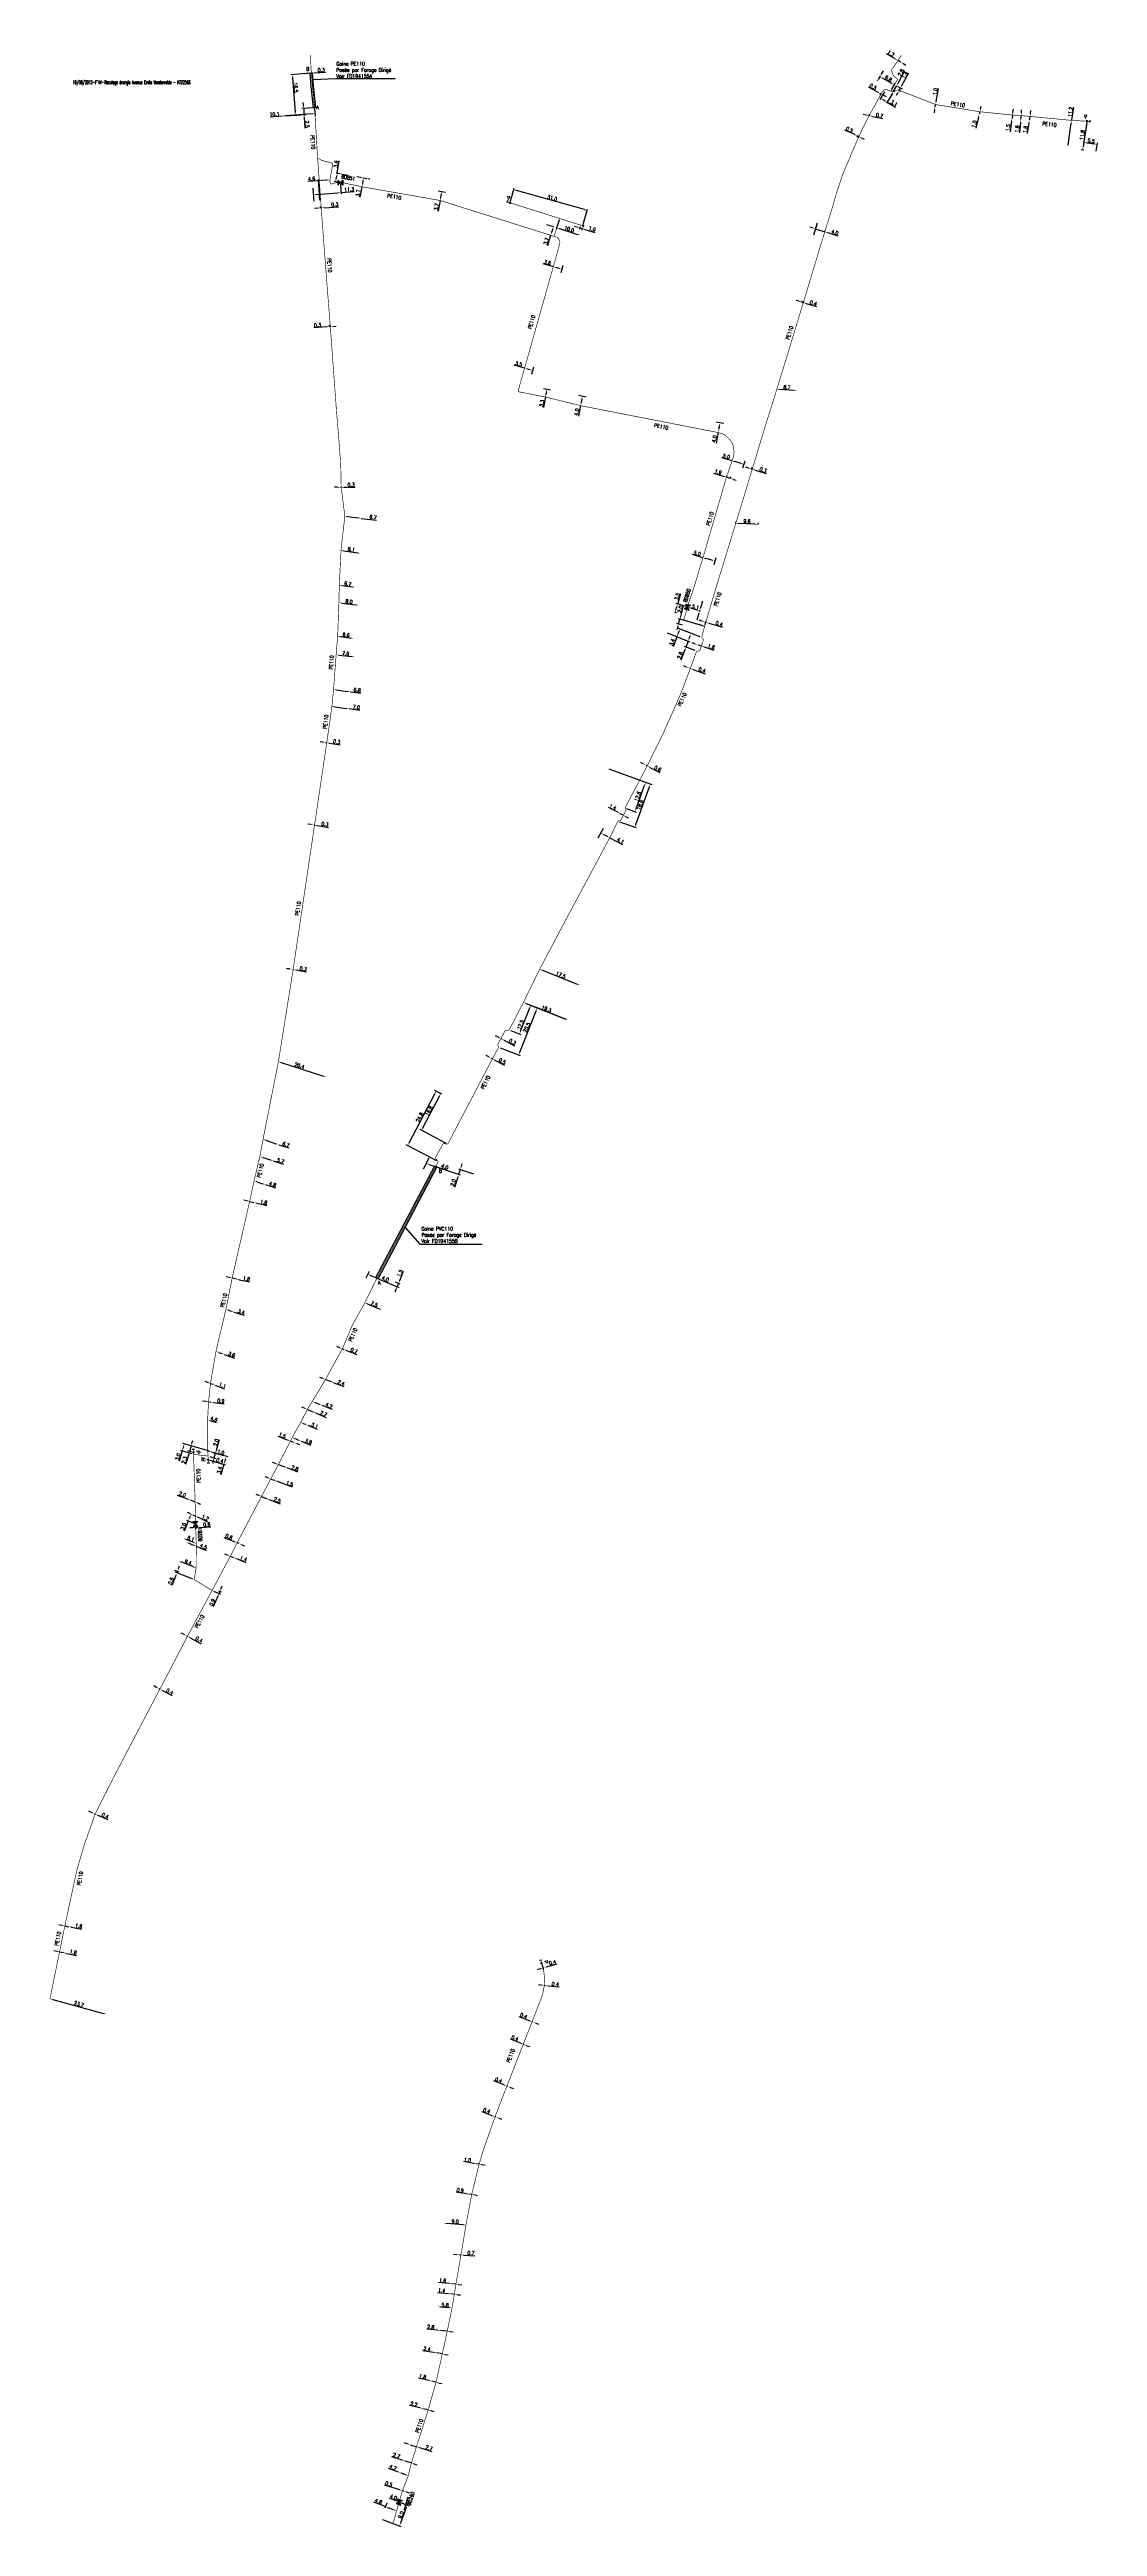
# Model space of a CAD drawing. Header units: millimetres. Extents: x 194000 to 194425, y 154999 to 156002.
import ezdxf
from ezdxf.enums import TextEntityAlignment as Align

# ---------------------------------------------------------------- set-up
doc = ezdxf.new("R2010")
doc.units = ezdxf.units.MM
doc.header["$PDMODE"] = 34
doc.linetypes.add('CENTER', pattern=[50.8, 31.75, -6.35, 6.35, -6.35])
doc.layers.get('0').update_dxf_attribs({"linetype": 'CONTINUOUS'})
doc.layers.get('DEFPOINTS').update_dxf_attribs({"linetype": 'CONTINUOUS'})
for name, color, linetype in [('G_120', 4, 'CONTINUOUS'), ('G_300', 7, 'CONTINUOUS'), ('G_340', 7, 'CONTINUOUS'), ('G_400', 7, 'CONTINUOUS'), ('G_910', 7, 'CONTINUOUS')]:
    doc.layers.add(name, color=color, linetype=linetype)
doc.styles.add('G_ROMANS', font='ROMANS.SHX', dxfattribs={"width": 0.75})
doc.styles.get("Standard").update_dxf_attribs({"font": 'romans.shx', "width": 0.85})
doc.linetypes.add('G_TYPB_PE', pattern='A,5,-0.3,["o",Standard,S=1.5,R=0,X=0,Y=-0.5],-1.65', length=6.95)
doc.dimstyles.get("Standard").update_dxf_attribs({"dimtxt": 1.5, "dimasz": 1.2, "dimexe": 0.625, "dimexo": 0.625, "dimgap": 0.25, "dimtad": 1, "dimdec": 1, "dimzin": 0, "dimdsep": 46, "dimtxsty": 'Standard', "dimcen": -0.5, "dimadec": 0, "dimazin": 0, "dimtfac": 1, "dimtdec": 1, "dimtmove": 0, "dimatfit": 3, "dimfxl": 0, "dimtolj": 1, "dimtzin": 0, "dimarcsym": 0})

# ---------------------------------------------------------------- blocks, each defined once
blk = doc.blocks.new('*D37')
at = {"layer": 'DEFPOINTS', "color": 0, "linetype": 'Continuous', "transparency": 16777216}
for p in [(194113.4, 155890), (194113.4, 155890), (194113.7, 155890)]:
    blk.add_point(p, dxfattribs=at)
at = {"layer": 'G_120', "color": 0, "linetype": 'Continuous', "lineweight": -2, "transparency": 16777216}
for p, q in [((194112.2, 155889.9), (194107, 155889.5)), ((194113.4, 155890), (194113.3, 155890.6)), ((194113.7, 155890), (194113.4, 155890)), ((194113.7, 155890), (194113.6, 155890.7)), ((194114.9, 155890.1), (194116.1, 155890.2))]:
    blk.add_line(p, q, dxfattribs=at)
at = {"layer": 'G_120', "color": 0, "linetype": 'Continuous', "transparency": 16777216}
for points in [[(194112.2, 155890.1), (194112.2, 155889.7), (194113.4, 155890)], [(194114.9, 155890.3), (194114.9, 155889.9), (194113.7, 155890)]]:
    blk.add_solid(points, dxfattribs=at)
at = {"layer": 'G_120', "color": 0, "linetype": 'Continuous', "transparency": 16777216, "insert": (194108.5, 155890.6), "char_height": 1.5, "attachment_point": 5, "rotation": 4.5232}
blk.add_mtext('\\A1;0.3', dxfattribs=at)
blk = doc.blocks.new('*D38')
at = {"layer": 'DEFPOINTS', "color": 0, "linetype": 'Continuous', "transparency": 16777216}
for p in [(194109.7, 155938.1), (194109.7, 155938.1), (194110, 155938.1)]:
    blk.add_point(p, dxfattribs=at)
at = {"layer": 'G_120', "color": 0, "linetype": 'Continuous', "lineweight": -2, "transparency": 16777216}
for p, q in [((194108.5, 155938), (194107.3, 155937.9)), ((194109.7, 155938.1), (194109.7, 155938.7)), ((194109.7, 155938.1), (194110, 155938.1)), ((194110, 155938.1), (194110, 155938.7)), ((194111.2, 155938.2), (194117.1, 155938.6))]:
    blk.add_line(p, q, dxfattribs=at)
at = {"layer": 'G_120', "color": 0, "linetype": 'Continuous', "transparency": 16777216}
for points in [[(194108.5, 155938.2), (194108.5, 155937.8), (194109.7, 155938.1)], [(194111.2, 155938.4), (194111.2, 155938), (194110, 155938.1)]]:
    blk.add_solid(points, dxfattribs=at)
at = {"layer": 'G_120', "color": 0, "linetype": 'Continuous', "transparency": 16777216, "insert": (194115.5, 155939.5), "char_height": 1.5, "attachment_point": 5, "rotation": 3.9307}
blk.add_mtext('\\A1;0.3', dxfattribs=at)
blk = doc.blocks.new('*D39')
at = {"layer": 'DEFPOINTS', "color": 0, "linetype": 'Continuous', "transparency": 16777216}
for p in [(194332.1, 155975.5), (194332.1, 155975.5), (194332.2, 155975.5)]:
    blk.add_point(p, dxfattribs=at)
at = {"layer": 'G_120', "color": 0, "linetype": 'Continuous', "lineweight": -2, "transparency": 16777216}
for p, q in [((194330.9, 155975.7), (194329.7, 155976)), ((194332.1, 155975.5), (194332.2, 155976.1)), ((194332.1, 155975.5), (194332.2, 155975.5)), ((194332.2, 155975.5), (194332.3, 155976.1)), ((194333.4, 155975.2), (194337.7, 155974.3))]:
    blk.add_line(p, q, dxfattribs=at)
at = {"layer": 'G_120', "color": 0, "linetype": 'Continuous', "transparency": 16777216}
for points in [[(194330.9, 155975.9), (194330.8, 155975.5), (194332.1, 155975.5)], [(194333.4, 155975.4), (194333.4, 155975), (194332.2, 155975.5)]]:
    blk.add_solid(points, dxfattribs=at)
at = {"layer": 'G_120', "color": 0, "linetype": 'Continuous', "transparency": 16777216, "insert": (194336.3, 155975.6), "char_height": 1.5, "attachment_point": 5, "rotation": 348.0519}
blk.add_mtext('\\A1;0.7', dxfattribs=at)
blk = doc.blocks.new('*D40')
at = {"layer": 'DEFPOINTS', "color": 0, "linetype": 'Continuous', "transparency": 16777216}
for p in [(194336.7, 155984.4), (194336.9, 155984.3), (194336.9, 155984.3)]:
    blk.add_point(p, dxfattribs=at)
at = {"layer": 'G_120', "color": 0, "linetype": 'Continuous', "lineweight": -2, "transparency": 16777216}
for p, q in [((194335.6, 155985), (194331.8, 155987)), ((194336.7, 155984.4), (194336.4, 155983.9)), ((194336.9, 155984.3), (194336.6, 155983.8)), ((194336.9, 155984.3), (194336.7, 155984.4)), ((194337.9, 155983.8), (194339, 155983.2))]:
    blk.add_line(p, q, dxfattribs=at)
at = {"layer": 'G_120', "color": 0, "linetype": 'Continuous', "transparency": 16777216}
for points in [[(194335.7, 155985.2), (194335.5, 155984.8), (194336.7, 155984.4)], [(194338, 155983.9), (194337.9, 155983.6), (194336.9, 155984.3)]]:
    blk.add_solid(points, dxfattribs=at)
at = {"layer": 'G_120', "color": 0, "linetype": 'Continuous', "transparency": 16777216, "insert": (194333.7, 155987.2), "char_height": 1.5, "attachment_point": 5, "rotation": 331.9495}
blk.add_mtext('\\A1;0.5', dxfattribs=at)
blk = doc.blocks.new('*D41')
at = {"layer": 'DEFPOINTS', "color": 0, "linetype": 'Continuous', "transparency": 16777216}
for p in [(194310.3, 155929.6), (194310.3, 155929.6), (194314.1, 155928.4)]:
    blk.add_point(p, dxfattribs=at)
at = {"layer": 'G_120', "color": 0, "linetype": 'Continuous', "lineweight": -2, "transparency": 16777216}
for p, q in [((194309.1, 155930), (194308, 155930.3)), ((194310.3, 155929.6), (194310.5, 155930.2)), ((194310.3, 155929.6), (194314.1, 155928.4)), ((194314.1, 155928.4), (194314.3, 155929)), ((194315.3, 155928.1), (194319.4, 155926.8))]:
    blk.add_line(p, q, dxfattribs=at)
at = {"layer": 'G_120', "color": 0, "linetype": 'Continuous', "transparency": 16777216}
for points in [[(194309.2, 155930.1), (194309.1, 155929.8), (194310.3, 155929.6)], [(194315.3, 155928.3), (194315.2, 155927.9), (194314.1, 155928.4)]]:
    blk.add_solid(points, dxfattribs=at)
at = {"layer": 'G_120', "color": 0, "linetype": 'Continuous', "transparency": 16777216, "insert": (194318.2, 155928.2), "char_height": 1.5, "attachment_point": 5, "rotation": 343.0203}
blk.add_mtext('\\A1;4.0', dxfattribs=at)
blk = doc.blocks.new('*D42')
at = {"layer": 'DEFPOINTS', "color": 0, "linetype": 'Continuous', "transparency": 16777216}
for p in [(194284.4, 155832.3), (194284.4, 155832.3), (194284.7, 155832.2)]:
    blk.add_point(p, dxfattribs=at)
at = {"layer": 'G_120', "color": 0, "linetype": 'Continuous', "lineweight": -2, "transparency": 16777216}
for p, q in [((194283.3, 155832.7), (194282.1, 155833)), ((194284.4, 155832.3), (194284.6, 155832.9)), ((194284.4, 155832.3), (194284.7, 155832.2)), ((194284.7, 155832.2), (194284.9, 155832.8)), ((194285.9, 155831.9), (194290.3, 155830.5))]:
    blk.add_line(p, q, dxfattribs=at)
at = {"layer": 'G_120', "color": 0, "linetype": 'Continuous', "transparency": 16777216}
for points in [[(194283.3, 155832.8), (194283.2, 155832.5), (194284.4, 155832.3)], [(194285.9, 155832.1), (194285.8, 155831.7), (194284.7, 155832.2)]]:
    blk.add_solid(points, dxfattribs=at)
at = {"layer": 'G_120', "color": 0, "linetype": 'Continuous', "transparency": 16777216, "insert": (194289.1, 155831.9), "char_height": 1.5, "attachment_point": 5, "rotation": 343.1737}
blk.add_mtext('\\A1;0.3', dxfattribs=at)
blk = doc.blocks.new('*D43')
at = {"layer": 'DEFPOINTS', "color": 0, "linetype": 'Continuous', "transparency": 16777216}
for p in [(194274.3, 155829), (194274.3, 155829), (194275.9, 155828.5)]:
    blk.add_point(p, dxfattribs=at)
at = {"layer": 'G_120', "color": 0, "linetype": 'Continuous', "lineweight": -2, "transparency": 16777216}
for p, q in [((194273.1, 155829.3), (194269.2, 155830.5)), ((194274.3, 155829), (194274.4, 155829.6)), ((194275.9, 155828.5), (194274.3, 155829)), ((194275.9, 155828.5), (194276.1, 155829.1)), ((194277.1, 155828.1), (194278.2, 155827.8))]:
    blk.add_line(p, q, dxfattribs=at)
at = {"layer": 'G_120', "color": 0, "linetype": 'Continuous', "transparency": 16777216}
for points in [[(194273.2, 155829.5), (194273.1, 155829.1), (194274.3, 155829)], [(194277.2, 155828.3), (194277, 155827.9), (194275.9, 155828.5)]]:
    blk.add_solid(points, dxfattribs=at)
at = {"layer": 'G_120', "color": 0, "linetype": 'Continuous', "transparency": 16777216, "insert": (194270.9, 155831.1), "char_height": 1.5, "attachment_point": 5, "rotation": 343.1397}
blk.add_mtext('\\A1;1.9', dxfattribs=at)
blk = doc.blocks.new('*D44')
at = {"layer": 'DEFPOINTS', "color": 0, "linetype": 'Continuous', "transparency": 16777216}
for p in [(194278, 155810.3), (194278, 155810.3), (194287.1, 155809.8)]:
    blk.add_point(p, dxfattribs=at)
at = {"layer": 'G_120', "color": 0, "linetype": 'Continuous', "lineweight": -2, "transparency": 16777216}
for p, q in [((194278, 155810.3), (194278.1, 155810.9)), ((194285.9, 155809.9), (194279.2, 155810.2)), ((194287.1, 155809.8), (194287.1, 155810.5))]:
    blk.add_line(p, q, dxfattribs=at)
at = {"layer": 'G_120', "color": 0, "linetype": 'Continuous', "transparency": 16777216}
for points in [[(194279.2, 155810.4), (194279.2, 155810), (194278, 155810.3)], [(194285.9, 155810.1), (194285.9, 155809.7), (194287.1, 155809.8)]]:
    blk.add_solid(points, dxfattribs=at)
at = {"layer": 'G_120', "color": 0, "linetype": 'Continuous', "transparency": 16777216, "insert": (194282.6, 155811.1), "char_height": 1.5, "attachment_point": 5, "rotation": 357.3132}
blk.add_mtext('\\A1;9.6', dxfattribs=at)
blk = doc.blocks.new('*D45')
at = {"layer": 'DEFPOINTS', "color": 0, "linetype": 'Continuous', "transparency": 16777216}
for p in [(194304.8, 155899.9), (194305.4, 155899.7), (194305.4, 155899.7)]:
    blk.add_point(p, dxfattribs=at)
at = {"layer": 'G_120', "color": 0, "linetype": 'Continuous', "lineweight": -2, "transparency": 16777216}
for p, q in [((194303.6, 155900.3), (194302.5, 155900.6)), ((194304.8, 155899.9), (194305, 155900.5)), ((194304.8, 155899.9), (194305.4, 155899.7)), ((194305.4, 155899.7), (194305.6, 155900.3)), ((194306.6, 155899.4), (194310.8, 155898.1))]:
    blk.add_line(p, q, dxfattribs=at)
at = {"layer": 'G_120', "color": 0, "linetype": 'Continuous', "transparency": 16777216}
for points in [[(194303.7, 155900.5), (194303.6, 155900.1), (194304.8, 155899.9)], [(194306.6, 155899.6), (194306.5, 155899.2), (194305.4, 155899.7)]]:
    blk.add_solid(points, dxfattribs=at)
at = {"layer": 'G_120', "color": 0, "linetype": 'Continuous', "transparency": 16777216, "insert": (194309.5, 155899.5), "char_height": 1.5, "attachment_point": 5, "rotation": 343.0826}
blk.add_mtext('\\A1;0.4', dxfattribs=at)
blk = doc.blocks.new('*D46')
at = {"layer": 'DEFPOINTS', "color": 0, "linetype": 'Continuous', "transparency": 16777216}
for p in [(194327.4, 155967.3), (194327.4, 155967.3), (194327.9, 155967)]:
    blk.add_point(p, dxfattribs=at)
at = {"layer": 'G_120', "color": 0, "linetype": 'Continuous', "lineweight": -2, "transparency": 16777216}
for p, q in [((194326.3, 155967.8), (194322.3, 155969.6)), ((194327.4, 155967.3), (194327.1, 155966.7)), ((194327.9, 155967), (194327.4, 155967.3)), ((194327.9, 155967), (194327.7, 155966.5)), ((194329, 155966.5), (194330.1, 155966))]:
    blk.add_line(p, q, dxfattribs=at)
at = {"layer": 'G_120', "color": 0, "linetype": 'Continuous', "transparency": 16777216}
for points in [[(194326.3, 155968), (194326.2, 155967.6), (194327.4, 155967.3)], [(194329.1, 155966.7), (194328.9, 155966.4), (194327.9, 155967)]]:
    blk.add_solid(points, dxfattribs=at)
at = {"layer": 'G_120', "color": 0, "linetype": 'Continuous', "transparency": 16777216, "insert": (194324.1, 155969.8), "char_height": 1.5, "attachment_point": 5, "rotation": 335.8334}
blk.add_mtext('\\A1;0.5', dxfattribs=at)
blk = doc.blocks.new('*D25')
at = {"layer": 'DEFPOINTS', "color": 0, "linetype": 'Continuous', "transparency": 16777216}
for p in [(194158.2, 155941.1), (194158.2, 155941.1), (194158.8, 155944.8)]:
    blk.add_point(p, dxfattribs=at)
at = {"layer": 'G_120', "color": 0, "linetype": 'Continuous', "lineweight": -2, "transparency": 16777216}
for p, q in [((194158.2, 155941.1), (194157.4, 155936.8)), ((194157.6, 155941.2), (194157.6, 155941.2)), ((194158.2, 155944.9), (194158.2, 155944.9)), ((194158.6, 155943.6), (194158.4, 155942.3))]:
    blk.add_line(p, q, dxfattribs=at)
at = {"layer": 'G_120', "color": 0, "linetype": 'Continuous', "transparency": 16777216}
for points in [[(194158.2, 155942.3), (194158.6, 155942.3), (194158.2, 155941.1)], [(194158.4, 155943.6), (194158.8, 155943.5), (194158.8, 155944.8)]]:
    blk.add_solid(points, dxfattribs=at)
at = {"layer": 'G_120', "color": 0, "linetype": 'Continuous', "transparency": 16777216, "insert": (194156.7, 155938.5), "char_height": 1.5, "attachment_point": 5, "rotation": 80.0889}
blk.add_mtext('\\A1;3.7', dxfattribs=at)
blk = doc.blocks.new('*D26')
at = {"layer": 'DEFPOINTS', "color": 0, "linetype": 'Continuous', "transparency": 16777216}
for p in [(194203, 155927), (194203, 155927), (194204.1, 155930.5)]:
    blk.add_point(p, dxfattribs=at)
at = {"layer": 'G_120', "color": 0, "linetype": 'Continuous', "lineweight": -2, "transparency": 16777216}
for p, q in [((194203, 155927), (194201.7, 155922.7)), ((194203.8, 155929.4), (194203.4, 155928.1))]:
    blk.add_line(p, q, dxfattribs=at)
at = {"layer": 'G_120', "color": 0, "linetype": 'Continuous', "transparency": 16777216}
for points in [[(194203.2, 155928.2), (194203.6, 155928.1), (194203, 155927)], [(194203.6, 155929.4), (194204, 155929.3), (194204.1, 155930.5)]]:
    blk.add_solid(points, dxfattribs=at)
at = {"layer": 'G_120', "color": 0, "linetype": 'Continuous', "transparency": 16777216, "insert": (194201.2, 155924.6), "char_height": 1.5, "attachment_point": 5, "rotation": 72.5124}
blk.add_mtext('\\A1;3.7', dxfattribs=at)
blk = doc.blocks.new('*D27')
at = {"layer": 'DEFPOINTS', "color": 0, "linetype": 'Continuous', "transparency": 16777216}
for p in [(194204.1, 155914.3), (194204.1, 155914.3), (194207.5, 155913.3)]:
    blk.add_point(p, dxfattribs=at)
at = {"layer": 'G_120', "color": 0, "linetype": 'Continuous', "lineweight": -2, "transparency": 16777216}
for p, q in [((194204.1, 155914.3), (194199.9, 155915.5)), ((194206.4, 155913.6), (194205.2, 155914))]:
    blk.add_line(p, q, dxfattribs=at)
at = {"layer": 'G_120', "color": 0, "linetype": 'Continuous', "transparency": 16777216}
for points in [[(194205.3, 155914.1), (194205.2, 155913.8), (194204.1, 155914.3)], [(194206.4, 155913.8), (194206.3, 155913.4), (194207.5, 155913.3)]]:
    blk.add_solid(points, dxfattribs=at)
at = {"layer": 'G_120', "color": 0, "linetype": 'Continuous', "transparency": 16777216, "insert": (194201.7, 155916), "char_height": 1.5, "attachment_point": 5, "rotation": 343.9103}
blk.add_mtext('\\A1;3.6', dxfattribs=at)
blk = doc.blocks.new('*D28')
at = {"layer": 'DEFPOINTS', "color": 0, "linetype": 'Continuous', "transparency": 16777216}
for p in [(194192.4, 155873.2), (194192.4, 155873.2), (194195.8, 155872.2)]:
    blk.add_point(p, dxfattribs=at)
at = {"layer": 'G_120', "color": 0, "linetype": 'Continuous', "lineweight": -2, "transparency": 16777216}
for p, q in [((194192.4, 155873.2), (194188.2, 155874.4)), ((194194.6, 155872.5), (194193.6, 155872.8))]:
    blk.add_line(p, q, dxfattribs=at)
at = {"layer": 'G_120', "color": 0, "linetype": 'Continuous', "transparency": 16777216}
for points in [[(194193.6, 155873), (194193.5, 155872.7), (194192.4, 155873.2)], [(194194.7, 155872.7), (194194.6, 155872.4), (194195.8, 155872.2)]]:
    blk.add_solid(points, dxfattribs=at)
at = {"layer": 'G_120', "color": 0, "linetype": 'Continuous', "transparency": 16777216, "insert": (194190, 155874.9), "char_height": 1.5, "attachment_point": 5, "rotation": 344.1716}
blk.add_mtext('\\A1;3.5', dxfattribs=at)
blk = doc.blocks.new('*D29')
at = {"layer": 'DEFPOINTS', "color": 0, "linetype": 'Continuous', "transparency": 16777216}
for p in [(194200.9, 155861.5), (194200.9, 155861.5), (194201.5, 155864.7)]:
    blk.add_point(p, dxfattribs=at)
at = {"layer": 'G_120', "color": 0, "linetype": 'Continuous', "lineweight": -2, "transparency": 16777216}
for p, q in [((194200.9, 155861.5), (194200.1, 155857.2)), ((194201.3, 155863.5), (194201.1, 155862.6))]:
    blk.add_line(p, q, dxfattribs=at)
at = {"layer": 'G_120', "color": 0, "linetype": 'Continuous', "transparency": 16777216}
for points in [[(194200.9, 155862.7), (194201.3, 155862.6), (194200.9, 155861.5)], [(194201.1, 155863.6), (194201.5, 155863.5), (194201.5, 155864.7)]]:
    blk.add_solid(points, dxfattribs=at)
at = {"layer": 'G_120', "color": 0, "linetype": 'Continuous', "transparency": 16777216, "insert": (194199.4, 155858.9), "char_height": 1.5, "attachment_point": 5, "rotation": 78.857}
blk.add_mtext('\\A1;3.3', dxfattribs=at)
blk = doc.blocks.new('*D30')
at = {"layer": 'DEFPOINTS', "color": 0, "linetype": 'Continuous', "transparency": 16777216}
for p in [(194215.1, 155858), (194215.1, 155858), (194215.9, 155861.9)]:
    blk.add_point(p, dxfattribs=at)
at = {"layer": 'G_120', "color": 0, "linetype": 'Continuous', "lineweight": -2, "transparency": 16777216}
for p, q in [((194215.1, 155858), (194214.3, 155853.7)), ((194215.7, 155860.7), (194215.4, 155859.2)), ((194215.7, 155857.9), (194215.7, 155857.9)), ((194216.5, 155861.8), (194216.5, 155861.8))]:
    blk.add_line(p, q, dxfattribs=at)
at = {"layer": 'G_120', "color": 0, "linetype": 'Continuous', "transparency": 16777216}
for points in [[(194215.2, 155859.2), (194215.6, 155859.1), (194215.1, 155858)], [(194215.5, 155860.8), (194215.9, 155860.7), (194215.9, 155861.9)]]:
    blk.add_solid(points, dxfattribs=at)
at = {"layer": 'G_120', "color": 0, "linetype": 'Continuous', "transparency": 16777216, "insert": (194213.6, 155855.4), "char_height": 1.5, "attachment_point": 5, "rotation": 78.9477}
blk.add_mtext('\\A1;4.0', dxfattribs=at)
blk = doc.blocks.new('*D31')
at = {"layer": 'DEFPOINTS', "color": 0, "linetype": 'Continuous', "transparency": 16777216}
for p in [(194270.9, 155847.1), (194270.9, 155847.1), (194271.7, 155851)]:
    blk.add_point(p, dxfattribs=at)
at = {"layer": 'G_120', "color": 0, "linetype": 'Continuous', "lineweight": -2, "transparency": 16777216}
for p, q in [((194270.9, 155847.1), (194270.1, 155842.8)), ((194270.3, 155847.2), (194270.3, 155847.2)), ((194271.1, 155851.1), (194271.1, 155851.1)), ((194271.4, 155849.8), (194271.1, 155848.3))]:
    blk.add_line(p, q, dxfattribs=at)
at = {"layer": 'G_120', "color": 0, "linetype": 'Continuous', "transparency": 16777216}
for points in [[(194270.9, 155848.3), (194271.3, 155848.2), (194270.9, 155847.1)], [(194271.2, 155849.9), (194271.6, 155849.8), (194271.7, 155851)]]:
    blk.add_solid(points, dxfattribs=at)
at = {"layer": 'G_120', "color": 0, "linetype": 'Continuous', "transparency": 16777216, "insert": (194269.4, 155844.5), "char_height": 1.5, "attachment_point": 5, "rotation": 78.9477}
blk.add_mtext('\\A1;4.0', dxfattribs=at)
blk = doc.blocks.new('*D32')
at = {"layer": 'DEFPOINTS', "color": 0, "linetype": 'Continuous', "transparency": 16777216}
for p in [(194276.6, 155835.6), (194276.6, 155835.6), (194281.3, 155834.2)]:
    blk.add_point(p, dxfattribs=at)
at = {"layer": 'G_120', "color": 0, "linetype": 'Continuous', "lineweight": -2, "transparency": 16777216}
for p, q in [((194276.6, 155835.6), (194272.4, 155836.9)), ((194280.2, 155834.5), (194277.7, 155835.3))]:
    blk.add_line(p, q, dxfattribs=at)
at = {"layer": 'G_120', "color": 0, "linetype": 'Continuous', "transparency": 16777216}
for points in [[(194277.8, 155835.5), (194277.6, 155835.1), (194276.6, 155835.6)], [(194280.3, 155834.7), (194280.1, 155834.3), (194281.3, 155834.2)]]:
    blk.add_solid(points, dxfattribs=at)
at = {"layer": 'G_120', "color": 0, "linetype": 'Continuous', "transparency": 16777216, "insert": (194274.2, 155837.4), "char_height": 1.5, "attachment_point": 5, "rotation": 342.7555}
blk.add_mtext('\\A1;5.0', dxfattribs=at)
blk = doc.blocks.new('*D33')
at = {"layer": 'DEFPOINTS', "color": 0, "linetype": 'Continuous', "transparency": 16777216}
for p in [(194264.7, 155796.3), (194264.7, 155796.3), (194269.5, 155794.9)]:
    blk.add_point(p, dxfattribs=at)
at = {"layer": 'G_120', "color": 0, "linetype": 'Continuous', "lineweight": -2, "transparency": 16777216}
for p, q in [((194264.7, 155796.3), (194260.5, 155797.6)), ((194268.4, 155795.3), (194265.9, 155796))]:
    blk.add_line(p, q, dxfattribs=at)
at = {"layer": 'G_120', "color": 0, "linetype": 'Continuous', "transparency": 16777216}
for points in [[(194265.9, 155796.2), (194265.8, 155795.8), (194264.7, 155796.3)], [(194268.4, 155795.4), (194268.3, 155795.1), (194269.5, 155794.9)]]:
    blk.add_solid(points, dxfattribs=at)
at = {"layer": 'G_120', "color": 0, "linetype": 'Continuous', "transparency": 16777216, "insert": (194262.4, 155798.1), "char_height": 1.5, "attachment_point": 5, "rotation": 343.3296}
blk.add_mtext('\\A1;5.0', dxfattribs=at)
blk = doc.blocks.new('G_300_04')
at = {"linetype": 'Continuous'}
h = blk.add_hatch(color=0, dxfattribs=at)
h.paths.add_polyline_path([(-1, 1), (-1, -1), (0, 0)])
h.paths.add_polyline_path([(1, 1), (0, 0), (1, -1)])
at = {"color": 0, "linetype": 'Continuous', "flags": 128}
blk.add_lwpolyline([(-1, -1), (1, 1), (1, -1), (-1, 1)], close=True, dxfattribs=at)
at = {"color": 0, "linetype": 'Continuous', "style": 'G_ROMANS', "width": 0.75}
blk.add_attdef('NUM', text='', height=1.5, dxfattribs=at).set_placement((0, 2.1), align=Align.MIDDLE_CENTER)
at = {"color": 0, "linetype": 'Continuous', "style": 'G_ROMANS', "width": 0.75, "flags": 3}
for tag, p in [('DEF_COUP', (0, -7.5)), ('DEF_TYPE', (0, -10)), ('DEF_LEG', (0, -5))]:
    blk.add_attdef(tag, text='', height=1.2, dxfattribs=at).set_placement(p, align=Align.MIDDLE)
blk = doc.blocks.new('G_340_07')
at = {"color": 0, "linetype": 'Continuous', "const_width": 0.25, "flags": 128}
blk.add_lwpolyline([(0, 0), (1.25, 0)], dxfattribs=at)
at = {"color": 0, "linetype": 'Continuous', "flags": 128}
blk.add_lwpolyline([(1.25, -0.5), (1.25, 0.5)], dxfattribs=at)
at = {"color": 0, "linetype": 'Continuous', "width": 0.75, "flags": 3}
for tag, p in [('DEF_COUP', (0, -7.5)), ('DEF_TYPE', (0, -10)), ('DEF_LEG', (0, -5))]:
    blk.add_attdef(tag, text='', height=1.2, dxfattribs=at).set_placement(p, align=Align.MIDDLE)
blk = doc.blocks.new('*D34')
at = {"layer": 'DEFPOINTS', "color": 0, "linetype": 'Continuous', "transparency": 16777216}
for p in [(194108.9, 155949.1), (194113.5, 155949.4), (194109.5, 155940.7)]:
    blk.add_point(p, dxfattribs=at)
at = {"layer": 'G_120', "color": 0, "linetype": 'Continuous', "lineweight": -2, "transparency": 16777216}
for p, q in [((194108.9, 155949.1), (194104.6, 155948.8)), ((194109.5, 155941.3), (194108.9, 155949.7)), ((194112.3, 155949.4), (194110.1, 155949.2))]:
    blk.add_line(p, q, dxfattribs=at)
at = {"layer": 'G_120', "color": 0, "linetype": 'Continuous', "transparency": 16777216}
for points in [[(194110.1, 155949.4), (194110.2, 155949), (194108.9, 155949.1)], [(194112.3, 155949.6), (194112.4, 155949.2), (194113.5, 155949.4)]]:
    blk.add_solid(points, dxfattribs=at)
at = {"layer": 'G_120', "color": 0, "linetype": 'Continuous', "transparency": 16777216, "insert": (194106.1, 155949.9), "char_height": 1.5, "attachment_point": 5, "rotation": 3.9307}
blk.add_mtext('\\A1;4.6', dxfattribs=at)
blk = doc.blocks.new('G_300_12')
at = {"color": 0, "linetype": 'Continuous', "const_width": 0.497, "flags": 128}
blk.add_lwpolyline([(-0.2, 0, 1), (0.3, 0, 1)], format="xyb", close=True, dxfattribs=at)
at = {"color": 0, "linetype": 'Continuous', "style": 'G_ROMANS', "width": 0.75}
blk.add_text('P', height=1.5, dxfattribs=at).set_placement((0, 1.9), align=Align.MIDDLE)
at = {"color": 0, "linetype": 'Continuous', "style": 'G_ROMANS', "width": 0.75, "flags": 3}
for tag, p in [('DEF_LEG', (0, -10)), ('DEF_COUP', (0, -12.5)), ('DEF_TYPE', (0, -15))]:
    blk.add_attdef(tag, text='', height=1.2, dxfattribs=at).set_placement(p, align=Align.MIDDLE)
blk = doc.blocks.new('*D35')
at = {"layer": 'DEFPOINTS', "color": 0, "linetype": 'Continuous', "transparency": 16777216}
for p in [(194214.8, 155930), (194215.1, 155931.1), (194216, 155930.4)]:
    blk.add_point(p, dxfattribs=at)
at = {"layer": 'G_340', "color": 0, "linetype": 'Continuous', "lineweight": -2, "transparency": 16777216}
for p, q in [((194213.7, 155930.3), (194212.5, 155930.6)), ((194215, 155930.5), (194214.6, 155929.4)), ((194214.8, 155930), (194215.8, 155929.7)), ((194215.8, 155929.8), (194215.6, 155929.1)), ((194216.9, 155929.4), (194220.9, 155928.2))]:
    blk.add_line(p, q, dxfattribs=at)
at = {"layer": 'G_340', "color": 0, "linetype": 'Continuous', "transparency": 16777216}
for points in [[(194213.7, 155930.5), (194213.6, 155930.1), (194214.8, 155930)], [(194217, 155929.6), (194216.9, 155929.2), (194215.8, 155929.7)]]:
    blk.add_solid(points, dxfattribs=at)
at = {"layer": 'G_340', "color": 0, "linetype": 'Continuous', "transparency": 16777216, "insert": (194219.8, 155929.6), "char_height": 1.5, "attachment_point": 5, "rotation": 344.0825}
blk.add_mtext('\\A1;1.0', dxfattribs=at)
blk = doc.blocks.new('*D36')
at = {"layer": 'DEFPOINTS', "color": 0, "linetype": 'Continuous', "transparency": 16777216}
for p in [(194206.7, 155933.8), (194215, 155927.1), (194215, 155927.1)]:
    blk.add_point(p, dxfattribs=at)
at = {"layer": 'G_120', "color": 0, "linetype": 'Continuous', "lineweight": -2, "transparency": 16777216}
for p, q in [((194206.5, 155933.2), (194205.3, 155929.5)), ((194206.6, 155929.7), (194213.9, 155927.4))]:
    blk.add_line(p, q, dxfattribs=at)
at = {"layer": 'G_120', "color": 0, "linetype": 'Continuous', "transparency": 16777216}
for points in [[(194206.7, 155929.9), (194206.6, 155929.5), (194205.5, 155930.1)], [(194213.9, 155927.6), (194213.8, 155927.2), (194215, 155927.1)]]:
    blk.add_solid(points, dxfattribs=at)
at = {"layer": 'G_120', "color": 0, "linetype": 'Continuous', "transparency": 16777216, "insert": (194210.5, 155929.5), "char_height": 1.5, "attachment_point": 5, "rotation": 342.2678}
blk.add_mtext('\\A1;10.0', dxfattribs=at)
blk = doc.blocks.new('*D3')
at = {"layer": 'DEFPOINTS', "color": 0, "linetype": 'Continuous', "transparency": 16777216}
for p in [(194141.6, 155008.5), (194134.2, 155001.6), (194141.7, 154998.8)]:
    blk.add_point(p, dxfattribs=at)
at = {"layer": 'G_300', "color": 0, "linetype": 'Continuous', "lineweight": -2, "transparency": 16777216}
for p, q in [((194144.5, 155006.1), (194142.1, 154999.9)), ((194142.2, 155008.3), (194145.5, 155007)), ((194134.8, 155001.4), (194142.3, 154998.6))]:
    blk.add_line(p, q, dxfattribs=at)
at = {"layer": 'G_300', "color": 0, "linetype": 'Continuous', "transparency": 16777216}
for points in [[(194144.3, 155006.2), (194144.7, 155006), (194144.9, 155007.2)], [(194142, 155000), (194142.3, 154999.8), (194141.7, 154998.8)]]:
    blk.add_solid(points, dxfattribs=at)
at = {"layer": 'G_300', "color": 0, "linetype": 'Continuous', "transparency": 16777216, "insert": (194142.4, 155003.3), "char_height": 1.5, "attachment_point": 5, "rotation": 69.2807}
blk.add_mtext('\\A1;9.0', dxfattribs=at)
blk = doc.blocks.new('*D4')
at = {"layer": 'DEFPOINTS', "color": 0, "linetype": 'Continuous', "transparency": 16777216}
for p in [(194136.1, 155006.6), (194136.8, 155008.6), (194140.5, 155004.9)]:
    blk.add_point(p, dxfattribs=at)
at = {"layer": 'G_120', "color": 0, "linetype": 'Continuous', "lineweight": -2, "transparency": 16777216}
for p, q in [((194136.1, 155006.6), (194131.3, 155008.4)), ((194136.6, 155008), (194135.8, 155006)), ((194139.4, 155005.3), (194137.2, 155006.1))]:
    blk.add_line(p, q, dxfattribs=at)
at = {"layer": 'G_120', "color": 0, "linetype": 'Continuous', "transparency": 16777216}
for points in [[(194137.3, 155006.3), (194137.1, 155006), (194136.1, 155006.6)], [(194139.5, 155005.5), (194139.4, 155005.1), (194140.5, 155004.9)]]:
    blk.add_solid(points, dxfattribs=at)
at = {"layer": 'G_120', "color": 0, "linetype": 'Continuous', "transparency": 16777216, "insert": (194133.2, 155008.7), "char_height": 1.5, "attachment_point": 5, "rotation": 339.3138}
blk.add_mtext('\\A1;4.8', dxfattribs=at)
blk = doc.blocks.new('*D5')
at = {"layer": 'DEFPOINTS', "color": 0, "linetype": 'Continuous', "transparency": 16777216}
for p in [(194142.9, 155013.1), (194143.4, 155012.9), (194143.4, 155012.9)]:
    blk.add_point(p, dxfattribs=at)
at = {"layer": 'G_120', "color": 0, "linetype": 'Continuous', "lineweight": -2, "transparency": 16777216}
for p, q in [((194141.8, 155013.4), (194135.6, 155015.3)), ((194142.7, 155012.5), (194142.7, 155012.5)), ((194143.4, 155012.9), (194142.9, 155013.1)), ((194144.5, 155012.6), (194145.7, 155012.2))]:
    blk.add_line(p, q, dxfattribs=at)
at = {"layer": 'G_120', "color": 0, "linetype": 'Continuous', "transparency": 16777216}
for points in [[(194141.8, 155013.6), (194141.7, 155013.2), (194142.9, 155013.1)], [(194144.6, 155012.8), (194144.5, 155012.4), (194143.4, 155012.9)]]:
    blk.add_solid(points, dxfattribs=at)
at = {"layer": 'G_120', "color": 0, "linetype": 'Continuous', "transparency": 16777216, "insert": (194137.4, 155015.8), "char_height": 1.5, "attachment_point": 5, "rotation": 342.7931}
blk.add_mtext('\\A1;0.5', dxfattribs=at)
blk = doc.blocks.new('*D6')
at = {"layer": 'DEFPOINTS', "color": 0, "linetype": 'Continuous', "transparency": 16777216}
for p in [(194144, 155025.1), (194144, 155025.1), (194146.5, 155024.3)]:
    blk.add_point(p, dxfattribs=at)
at = {"layer": 'G_120', "color": 0, "linetype": 'Continuous', "lineweight": -2, "transparency": 16777216}
for p, q in [((194142.8, 155025.5), (194138.6, 155026.8)), ((194146.5, 155024.3), (194144, 155025.1)), ((194147.7, 155023.9), (194148.8, 155023.6))]:
    blk.add_line(p, q, dxfattribs=at)
at = {"layer": 'G_120', "color": 0, "linetype": 'Continuous', "transparency": 16777216}
for points in [[(194142.9, 155025.7), (194142.8, 155025.3), (194144, 155025.1)], [(194147.7, 155024.1), (194147.6, 155023.7), (194146.5, 155024.3)]]:
    blk.add_solid(points, dxfattribs=at)
at = {"layer": 'G_120', "color": 0, "linetype": 'Continuous', "transparency": 16777216, "insert": (194140.5, 155027.3), "char_height": 1.5, "attachment_point": 5, "rotation": 342.5273}
blk.add_mtext('\\A1;2.7', dxfattribs=at)
blk = doc.blocks.new('*D7')
at = {"layer": 'DEFPOINTS', "color": 0, "linetype": 'Continuous', "transparency": 16777216}
for p in [(194146, 155031.7), (194146, 155031.7), (194148.6, 155030.9)]:
    blk.add_point(p, dxfattribs=at)
at = {"layer": 'G_120', "color": 0, "linetype": 'Continuous', "lineweight": -2, "transparency": 16777216}
for p, q in [((194144.9, 155032.1), (194143.8, 155032.5)), ((194146, 155031.7), (194148.6, 155030.9)), ((194149.8, 155030.6), (194154.9, 155028.9))]:
    blk.add_line(p, q, dxfattribs=at)
at = {"layer": 'G_120', "color": 0, "linetype": 'Continuous', "transparency": 16777216}
for points in [[(194145, 155032.3), (194144.8, 155031.9), (194146, 155031.7)], [(194149.8, 155030.8), (194149.7, 155030.4), (194148.6, 155030.9)]]:
    blk.add_solid(points, dxfattribs=at)
at = {"layer": 'G_120', "color": 0, "linetype": 'Continuous', "transparency": 16777216, "insert": (194153.7, 155030.4), "char_height": 1.5, "attachment_point": 5, "rotation": 342.5273}
blk.add_mtext('\\A1;2.7', dxfattribs=at)
blk = doc.blocks.new('*D8')
at = {"layer": 'DEFPOINTS', "color": 0, "linetype": 'Continuous', "transparency": 16777216}
for p in [(194151.2, 155046.3), (194151.2, 155046.3), (194153.4, 155045.8)]:
    blk.add_point(p, dxfattribs=at)
at = {"layer": 'G_120', "color": 0, "linetype": 'Continuous', "lineweight": -2, "transparency": 16777216}
for p, q in [((194150.1, 155046.6), (194145.8, 155047.6)), ((194153.4, 155045.8), (194151.2, 155046.3)), ((194151.4, 155046.9), (194151.4, 155046.9)), ((194153.5, 155046.4), (194153.5, 155046.4)), ((194154.5, 155045.5), (194155.7, 155045.2))]:
    blk.add_line(p, q, dxfattribs=at)
at = {"layer": 'G_120', "color": 0, "linetype": 'Continuous', "transparency": 16777216}
for points in [[(194150.1, 155046.8), (194150, 155046.4), (194151.2, 155046.3)], [(194154.6, 155045.7), (194154.5, 155045.3), (194153.4, 155045.8)]]:
    blk.add_solid(points, dxfattribs=at)
at = {"layer": 'G_120', "color": 0, "linetype": 'Continuous', "transparency": 16777216, "insert": (194147.6, 155048.2), "char_height": 1.5, "attachment_point": 5, "rotation": 346.3518}
blk.add_mtext('\\A1;2.2', dxfattribs=at)
blk = doc.blocks.new('*D9')
at = {"layer": 'DEFPOINTS', "color": 0, "linetype": 'Continuous', "transparency": 16777216}
for p in [(194141.3, 155020.6), (194141.3, 155020.6), (194145.3, 155019.1)]:
    blk.add_point(p, dxfattribs=at)
at = {"layer": 'G_120', "color": 0, "linetype": 'Continuous', "lineweight": -2, "transparency": 16777216}
for p, q in [((194141.3, 155020.6), (194137.3, 155022.1)), ((194144.2, 155019.5), (194142.5, 155020.2))]:
    blk.add_line(p, q, dxfattribs=at)
at = {"layer": 'G_120', "color": 0, "linetype": 'Continuous', "transparency": 16777216}
for points in [[(194142.5, 155020.3), (194142.4, 155020), (194141.3, 155020.6)], [(194144.2, 155019.7), (194144.1, 155019.3), (194145.3, 155019.1)]]:
    blk.add_solid(points, dxfattribs=at)
at = {"layer": 'G_120', "color": 0, "linetype": 'Continuous', "transparency": 16777216, "insert": (194139.1, 155022.5), "char_height": 1.5, "attachment_point": 5, "rotation": 339.3138}
blk.add_mtext('\\A1;4.2', dxfattribs=at)
blk = doc.blocks.new('*D10')
at = {"layer": 'DEFPOINTS', "color": 0, "linetype": 'Continuous', "transparency": 16777216}
for p in [(194154.8, 155057.4), (194154.8, 155057.4), (194156.5, 155057)]:
    blk.add_point(p, dxfattribs=at)
at = {"layer": 'G_120', "color": 0, "linetype": 'Continuous', "lineweight": -2, "transparency": 16777216}
for p, q in [((194153.6, 155057.7), (194149.5, 155058.7)), ((194156.5, 155057), (194154.8, 155057.4)), ((194157.7, 155056.7), (194158.9, 155056.5))]:
    blk.add_line(p, q, dxfattribs=at)
at = {"layer": 'G_120', "color": 0, "linetype": 'Continuous', "transparency": 16777216}
for points in [[(194153.7, 155057.9), (194153.6, 155057.5), (194154.8, 155057.4)], [(194157.7, 155056.9), (194157.7, 155056.5), (194156.5, 155057)]]:
    blk.add_solid(points, dxfattribs=at)
at = {"layer": 'G_120', "color": 0, "linetype": 'Continuous', "transparency": 16777216, "insert": (194151.1, 155059.3), "char_height": 1.5, "attachment_point": 5, "rotation": 346.7984}
blk.add_mtext('\\A1;1.8', dxfattribs=at)
blk = doc.blocks.new('*D11')
at = {"layer": 'DEFPOINTS', "color": 0, "linetype": 'Continuous', "transparency": 16777216}
for p in [(194156.7, 155068.9), (194156.7, 155068.9), (194159.1, 155068.5)]:
    blk.add_point(p, dxfattribs=at)
at = {"layer": 'G_120', "color": 0, "linetype": 'Continuous', "lineweight": -2, "transparency": 16777216}
for p, q in [((194155.5, 155069.1), (194151.2, 155069.8)), ((194159.1, 155068.5), (194156.7, 155068.9)), ((194160.3, 155068.3), (194161.5, 155068.1))]:
    blk.add_line(p, q, dxfattribs=at)
at = {"layer": 'G_120', "color": 0, "linetype": 'Continuous', "transparency": 16777216}
for points in [[(194155.6, 155069.3), (194155.5, 155068.9), (194156.7, 155068.9)], [(194160.3, 155068.5), (194160.2, 155068.1), (194159.1, 155068.5)]]:
    blk.add_solid(points, dxfattribs=at)
at = {"layer": 'G_120', "color": 0, "linetype": 'Continuous', "transparency": 16777216, "insert": (194152.9, 155070.5), "char_height": 1.5, "attachment_point": 5, "rotation": 350.4038}
blk.add_mtext('\\A1;2.4', dxfattribs=at)
blk = doc.blocks.new('*D12')
at = {"layer": 'DEFPOINTS', "color": 0, "linetype": 'Continuous', "transparency": 16777216}
for p in [(194158.3, 155078), (194158.3, 155078), (194161.1, 155077.7)]:
    blk.add_point(p, dxfattribs=at)
at = {"layer": 'G_120', "color": 0, "linetype": 'Continuous', "lineweight": -2, "transparency": 16777216}
for p, q in [((194157.1, 155078.1), (194152.8, 155078.5)), ((194161.1, 155077.7), (194158.3, 155078)), ((194162.3, 155077.6), (194163.5, 155077.5))]:
    blk.add_line(p, q, dxfattribs=at)
at = {"layer": 'G_120', "color": 0, "linetype": 'Continuous', "transparency": 16777216}
for points in [[(194157.1, 155078.3), (194157.1, 155077.9), (194158.3, 155078)], [(194162.3, 155077.8), (194162.3, 155077.4), (194161.1, 155077.7)]]:
    blk.add_solid(points, dxfattribs=at)
at = {"layer": 'G_120', "color": 0, "linetype": 'Continuous', "transparency": 16777216, "insert": (194154.4, 155079.4), "char_height": 1.5, "attachment_point": 5, "rotation": 354.3831}
blk.add_mtext('\\A1;2.8', dxfattribs=at)
blk = doc.blocks.new('*D13')
at = {"layer": 'DEFPOINTS', "color": 0, "linetype": 'Continuous', "transparency": 16777216}
for p in [(194157.2, 155087.6), (194157.2, 155087.6), (194163, 155087.1)]:
    blk.add_point(p, dxfattribs=at)
at = {"layer": 'G_120', "color": 0, "linetype": 'Continuous', "lineweight": -2, "transparency": 16777216}
blk.add_line((194161.8, 155087.2), (194158.4, 155087.5), dxfattribs=at)
at = {"layer": 'G_120', "color": 0, "linetype": 'Continuous', "transparency": 16777216}
for points in [[(194158.4, 155087.7), (194158.4, 155087.3), (194157.2, 155087.6)], [(194161.8, 155087.4), (194161.8, 155087), (194163, 155087.1)]]:
    blk.add_solid(points, dxfattribs=at)
at = {"layer": 'G_120', "color": 0, "linetype": 'Continuous', "transparency": 16777216, "insert": (194160.2, 155088.3), "char_height": 1.5, "attachment_point": 5, "rotation": 354.9717}
blk.add_mtext('\\A1;5.8', dxfattribs=at)
blk = doc.blocks.new('*D14')
at = {"layer": 'DEFPOINTS', "color": 0, "linetype": 'Continuous', "transparency": 16777216}
for p in [(194162.6, 155092.8), (194162.6, 155092.8), (194164, 155092.6)]:
    blk.add_point(p, dxfattribs=at)
at = {"layer": 'G_120', "color": 0, "linetype": 'Continuous', "lineweight": -2, "transparency": 16777216}
for p, q in [((194161.4, 155092.9), (194157.2, 155093.3)), ((194164, 155092.6), (194162.6, 155092.8)), ((194165.2, 155092.5), (194166.4, 155092.4))]:
    blk.add_line(p, q, dxfattribs=at)
at = {"layer": 'G_120', "color": 0, "linetype": 'Continuous', "transparency": 16777216}
for points in [[(194161.4, 155093.1), (194161.4, 155092.7), (194162.6, 155092.8)], [(194165.2, 155092.7), (194165.2, 155092.3), (194164, 155092.6)]]:
    blk.add_solid(points, dxfattribs=at)
at = {"layer": 'G_120', "color": 0, "linetype": 'Continuous', "transparency": 16777216, "insert": (194158.8, 155094.2), "char_height": 1.5, "attachment_point": 5, "rotation": 354.1946}
blk.add_mtext('\\A1;1.4', dxfattribs=at)
blk = doc.blocks.new('*D15')
at = {"layer": 'DEFPOINTS', "color": 0, "linetype": 'Continuous', "transparency": 16777216}
for p in [(194163, 155096.9), (194163, 155096.9), (194164.6, 155096.7)]:
    blk.add_point(p, dxfattribs=at)
at = {"layer": 'G_120', "color": 0, "linetype": 'Continuous', "lineweight": -2, "transparency": 16777216}
for p, q in [((194161.8, 155097), (194157.6, 155097.4)), ((194164.6, 155096.7), (194163, 155096.9)), ((194165.8, 155096.6), (194167, 155096.5))]:
    blk.add_line(p, q, dxfattribs=at)
at = {"layer": 'G_120', "color": 0, "linetype": 'Continuous', "transparency": 16777216}
for points in [[(194161.8, 155097.2), (194161.8, 155096.8), (194163, 155096.9)], [(194165.8, 155096.8), (194165.8, 155096.4), (194164.6, 155096.7)]]:
    blk.add_solid(points, dxfattribs=at)
at = {"layer": 'G_120', "color": 0, "linetype": 'Continuous', "transparency": 16777216, "insert": (194159.2, 155098.2), "char_height": 1.5, "attachment_point": 5, "rotation": 354.8273}
blk.add_mtext('\\A1;1.6', dxfattribs=at)
blk = doc.blocks.new('*D16')
at = {"layer": 'DEFPOINTS', "color": 0, "linetype": 'Continuous', "transparency": 16777216}
for p in [(194166, 155108.7), (194166, 155108.7), (194166.7, 155108.6)]:
    blk.add_point(p, dxfattribs=at)
at = {"layer": 'G_120', "color": 0, "linetype": 'Continuous', "lineweight": -2, "transparency": 16777216}
for p, q in [((194164.8, 155108.7), (194163.6, 155108.8)), ((194166, 155108.7), (194166.7, 155108.6)), ((194167.9, 155108.5), (194172.2, 155108.3))]:
    blk.add_line(p, q, dxfattribs=at)
at = {"layer": 'G_120', "color": 0, "linetype": 'Continuous', "transparency": 16777216}
for points in [[(194164.8, 155108.9), (194164.8, 155108.5), (194166, 155108.7)], [(194167.9, 155108.7), (194167.8, 155108.3), (194166.7, 155108.6)]]:
    blk.add_solid(points, dxfattribs=at)
at = {"layer": 'G_120', "color": 0, "linetype": 'Continuous', "transparency": 16777216, "insert": (194170.7, 155109.4), "char_height": 1.5, "attachment_point": 5, "rotation": 356.6025}
blk.add_mtext('\\A1;0.7', dxfattribs=at)
blk = doc.blocks.new('*D17')
at = {"layer": 'DEFPOINTS', "color": 0, "linetype": 'Continuous', "transparency": 16777216}
for p in [(194170.1, 155133.2), (194170.1, 155133.2), (194171, 155133.1)]:
    blk.add_point(p, dxfattribs=at)
at = {"layer": 'G_120', "color": 0, "linetype": 'Continuous', "lineweight": -2, "transparency": 16777216}
for p, q in [((194168.9, 155133.4), (194164.7, 155134.1)), ((194171, 155133.1), (194170.1, 155133.2)), ((194172.2, 155132.9), (194173.4, 155132.7))]:
    blk.add_line(p, q, dxfattribs=at)
at = {"layer": 'G_120', "color": 0, "linetype": 'Continuous', "transparency": 16777216}
for points in [[(194168.9, 155133.6), (194168.9, 155133.2), (194170.1, 155133.2)], [(194172.2, 155133.1), (194172.1, 155132.7), (194171, 155133.1)]]:
    blk.add_solid(points, dxfattribs=at)
at = {"layer": 'G_120', "color": 0, "linetype": 'Continuous', "transparency": 16777216, "insert": (194166.3, 155134.8), "char_height": 1.5, "attachment_point": 5, "rotation": 351.0144}
blk.add_mtext('\\A1;0.9', dxfattribs=at)
blk = doc.blocks.new('*D18')
at = {"layer": 'DEFPOINTS', "color": 0, "linetype": 'Continuous', "transparency": 16777216}
for p in [(194173, 155145.5), (194173, 155145.5), (194174, 155145.4)]:
    blk.add_point(p, dxfattribs=at)
at = {"layer": 'G_120', "color": 0, "linetype": 'Continuous', "lineweight": -2, "transparency": 16777216}
for p, q in [((194171.8, 155145.7), (194167.7, 155146.4)), ((194174, 155145.4), (194173, 155145.5)), ((194175.2, 155145.2), (194176.4, 155145))]:
    blk.add_line(p, q, dxfattribs=at)
at = {"layer": 'G_120', "color": 0, "linetype": 'Continuous', "transparency": 16777216}
for points in [[(194171.9, 155145.9), (194171.8, 155145.5), (194173, 155145.5)], [(194175.2, 155145.4), (194175.2, 155145), (194174, 155145.4)]]:
    blk.add_solid(points, dxfattribs=at)
at = {"layer": 'G_120', "color": 0, "linetype": 'Continuous', "transparency": 16777216, "insert": (194169.3, 155147.1), "char_height": 1.5, "attachment_point": 5, "rotation": 351.1143}
blk.add_mtext('\\A1;1.0', dxfattribs=at)
blk = doc.blocks.new('*D19')
at = {"layer": 'DEFPOINTS', "color": 0, "linetype": 'Continuous', "transparency": 16777216}
for p in [(194180.5, 155164.6), (194180.8, 155164.5), (194180.8, 155164.5)]:
    blk.add_point(p, dxfattribs=at)
at = {"layer": 'G_120', "color": 0, "linetype": 'Continuous', "lineweight": -2, "transparency": 16777216}
for p, q in [((194179.3, 155165), (194175.2, 155166.6)), ((194180.8, 155164.5), (194180.5, 155164.6)), ((194180.7, 155165.2), (194180.7, 155165.2)), ((194181.1, 155165.1), (194181.1, 155165.1)), ((194182, 155164), (194183.1, 155163.6))]:
    blk.add_line(p, q, dxfattribs=at)
at = {"layer": 'G_120', "color": 0, "linetype": 'Continuous', "transparency": 16777216}
for points in [[(194179.4, 155165.2), (194179.3, 155164.8), (194180.5, 155164.6)], [(194182, 155164.2), (194181.9, 155163.9), (194180.8, 155164.5)]]:
    blk.add_solid(points, dxfattribs=at)
at = {"layer": 'G_120', "color": 0, "linetype": 'Continuous', "transparency": 16777216, "insert": (194177.1, 155167), "char_height": 1.5, "attachment_point": 5, "rotation": 339.4016}
blk.add_mtext('\\A1;0.4', dxfattribs=at)
blk = doc.blocks.new('*D20')
at = {"layer": 'DEFPOINTS', "color": 0, "linetype": 'Continuous', "transparency": 16777216}
for p in [(194185.3, 155177), (194185.6, 155176.9), (194185.6, 155176.9)]:
    blk.add_point(p, dxfattribs=at)
at = {"layer": 'G_120', "color": 0, "linetype": 'Continuous', "lineweight": -2, "transparency": 16777216}
for p, q in [((194184.1, 155177.5), (194180, 155179.1)), ((194185.6, 155176.9), (194185.3, 155177)), ((194186.7, 155176.4), (194187.9, 155176))]:
    blk.add_line(p, q, dxfattribs=at)
at = {"layer": 'G_120', "color": 0, "linetype": 'Continuous', "transparency": 16777216}
for points in [[(194184.2, 155177.6), (194184.1, 155177.3), (194185.3, 155177)], [(194186.8, 155176.6), (194186.7, 155176.2), (194185.6, 155176.9)]]:
    blk.add_solid(points, dxfattribs=at)
at = {"layer": 'G_120', "color": 0, "linetype": 'Continuous', "transparency": 16777216, "insert": (194181.9, 155179.4), "char_height": 1.5, "attachment_point": 5, "rotation": 338.5979}
blk.add_mtext('\\A1;0.4', dxfattribs=at)
blk = doc.blocks.new('*D21')
at = {"layer": 'DEFPOINTS', "color": 0, "linetype": 'Continuous', "transparency": 16777216}
for p in [(194191.9, 155194), (194192.3, 155193.8), (194192.3, 155193.8)]:
    blk.add_point(p, dxfattribs=at)
at = {"layer": 'G_120', "color": 0, "linetype": 'Continuous', "lineweight": -2, "transparency": 16777216}
for p, q in [((194190.8, 155194.4), (194186.7, 155196)), ((194192.3, 155193.8), (194191.9, 155194)), ((194193.4, 155193.4), (194194.5, 155193))]:
    blk.add_line(p, q, dxfattribs=at)
at = {"layer": 'G_120', "color": 0, "linetype": 'Continuous', "transparency": 16777216}
for points in [[(194190.9, 155194.6), (194190.7, 155194.2), (194191.9, 155194)], [(194193.5, 155193.6), (194193.3, 155193.2), (194192.3, 155193.8)]]:
    blk.add_solid(points, dxfattribs=at)
at = {"layer": 'G_120', "color": 0, "linetype": 'Continuous', "transparency": 16777216, "insert": (194188.5, 155196.4), "char_height": 1.5, "attachment_point": 5, "rotation": 338.5979}
blk.add_mtext('\\A1;0.4', dxfattribs=at)
blk = doc.blocks.new('*D22')
at = {"layer": 'DEFPOINTS', "color": 0, "linetype": 'Continuous', "transparency": 16777216}
for p in [(194195.5, 155203.1), (194195.8, 155202.9), (194195.8, 155202.9)]:
    blk.add_point(p, dxfattribs=at)
at = {"layer": 'G_120', "color": 0, "linetype": 'Continuous', "lineweight": -2, "transparency": 16777216}
for p, q in [((194194.4, 155203.5), (194190.2, 155205.1)), ((194195.8, 155202.9), (194195.5, 155203.1)), ((194197, 155202.5), (194198.1, 155202.1))]:
    blk.add_line(p, q, dxfattribs=at)
at = {"layer": 'G_120', "color": 0, "linetype": 'Continuous', "transparency": 16777216}
for points in [[(194194.4, 155203.7), (194194.3, 155203.3), (194195.5, 155203.1)], [(194197, 155202.7), (194196.9, 155202.3), (194195.8, 155202.9)]]:
    blk.add_solid(points, dxfattribs=at)
at = {"layer": 'G_120', "color": 0, "linetype": 'Continuous', "transparency": 16777216, "insert": (194192.1, 155205.5), "char_height": 1.5, "attachment_point": 5, "rotation": 338.5856}
blk.add_mtext('\\A1;0.4', dxfattribs=at)
blk = doc.blocks.new('*D23')
at = {"layer": 'DEFPOINTS', "color": 0, "linetype": 'Continuous', "transparency": 16777216}
for p in [(194200.4, 155217.8), (194200.8, 155217.8), (194200.8, 155217.8)]:
    blk.add_point(p, dxfattribs=at)
at = {"layer": 'G_120', "color": 0, "linetype": 'Continuous', "lineweight": -2, "transparency": 16777216}
for p, q in [((194199.3, 155217.9), (194198.1, 155218)), ((194200.4, 155217.8), (194200.8, 155217.8)), ((194202, 155217.6), (194206.4, 155217.2))]:
    blk.add_line(p, q, dxfattribs=at)
at = {"layer": 'G_120', "color": 0, "linetype": 'Continuous', "transparency": 16777216}
for points in [[(194199.3, 155218.1), (194199.2, 155217.7), (194200.4, 155217.8)], [(194202.1, 155217.8), (194202, 155217.4), (194200.8, 155217.8)]]:
    blk.add_solid(points, dxfattribs=at)
at = {"layer": 'G_120', "color": 0, "linetype": 'Continuous', "transparency": 16777216, "insert": (194204.9, 155218.3), "char_height": 1.5, "attachment_point": 5, "rotation": 354.1848}
blk.add_mtext('\\A1;0.4', dxfattribs=at)
blk = doc.blocks.new('*D24')
at = {"layer": 'DEFPOINTS', "color": 0, "linetype": 'Continuous', "transparency": 16777216}
for p in [(194199.3, 155226.8), (194200.2, 155225), (194200.2, 155225)]:
    blk.add_point(p, dxfattribs=at)
at = {"layer": 'G_300', "color": 0, "linetype": 'Continuous', "lineweight": -2, "transparency": 16777216}
for p, q in [((194198.7, 155224.6), (194197.5, 155224.2)), ((194199.5, 155226.2), (194200, 155224.3)), ((194199.8, 155224.9), (194200.2, 155225)), ((194201.4, 155225.3), (194205.6, 155226.6))]:
    blk.add_line(p, q, dxfattribs=at)
at = {"layer": 'G_300', "color": 0, "linetype": 'Continuous', "transparency": 16777216}
for points in [[(194198.6, 155224.8), (194198.7, 155224.4), (194199.8, 155224.9)], [(194201.3, 155225.5), (194201.4, 155225.2), (194200.2, 155225)]]:
    blk.add_solid(points, dxfattribs=at)
at = {"layer": 'G_300', "color": 0, "linetype": 'Continuous', "transparency": 16777216, "insert": (194203.8, 155227.1), "char_height": 1.5, "attachment_point": 5, "rotation": 15.9919}
blk.add_mtext('\\A1;0.4', dxfattribs=at)
blk = doc.blocks.new('*D47')
at = {"layer": 'DEFPOINTS', "color": 0, "linetype": 'Continuous', "transparency": 16777216}
for p in [(194003.9, 155231.4), (194005.5, 155231.1), (194005.5, 155231.1)]:
    blk.add_point(p, dxfattribs=at)
at = {"layer": 'G_120', "color": 0, "linetype": 'Continuous', "lineweight": -2, "transparency": 16777216}
for p, q in [((194002.8, 155231.6), (194001.6, 155231.9)), ((194003.9, 155231.4), (194005.5, 155231.1)), ((194004.1, 155232), (194004.1, 155232)), ((194005.6, 155231.7), (194005.6, 155231.7)), ((194006.7, 155230.8), (194010.8, 155230))]:
    blk.add_line(p, q, dxfattribs=at)
at = {"layer": 'G_120', "color": 0, "linetype": 'Continuous', "transparency": 16777216}
for points in [[(194002.8, 155231.8), (194002.7, 155231.4), (194003.9, 155231.4)], [(194006.7, 155231), (194006.6, 155230.6), (194005.5, 155231.1)]]:
    blk.add_solid(points, dxfattribs=at)
at = {"layer": 'G_120', "color": 0, "linetype": 'Continuous', "transparency": 16777216, "insert": (194009.5, 155231.3), "char_height": 1.5, "attachment_point": 5, "rotation": 348.5429}
blk.add_mtext('\\A1;1.6', dxfattribs=at)
blk = doc.blocks.new('*D48')
at = {"layer": 'DEFPOINTS', "color": 0, "linetype": 'Continuous', "transparency": 16777216}
for p in [(194006.1, 155241.9), (194007.6, 155241.6), (194007.6, 155241.6)]:
    blk.add_point(p, dxfattribs=at)
at = {"layer": 'G_120', "color": 0, "linetype": 'Continuous', "lineweight": -2, "transparency": 16777216}
for p, q in [((194004.9, 155242.1), (194003.7, 155242.4)), ((194006.1, 155241.9), (194007.6, 155241.6)), ((194008.8, 155241.4), (194012.9, 155240.6))]:
    blk.add_line(p, q, dxfattribs=at)
at = {"layer": 'G_120', "color": 0, "linetype": 'Continuous', "transparency": 16777216}
for points in [[(194004.9, 155242.3), (194004.9, 155241.9), (194006.1, 155241.9)], [(194008.9, 155241.6), (194008.8, 155241.2), (194007.6, 155241.6)]]:
    blk.add_solid(points, dxfattribs=at)
at = {"layer": 'G_120', "color": 0, "linetype": 'Continuous', "transparency": 16777216, "insert": (194011.7, 155241.9), "char_height": 1.5, "attachment_point": 5, "rotation": 349.0916}
blk.add_mtext('\\A1;1.6', dxfattribs=at)
blk = doc.blocks.new('*D49')
at = {"layer": 'DEFPOINTS', "color": 0, "linetype": 'Continuous', "transparency": 16777216}
for p in [(194000.1, 155212.4), (194022.9, 155206.2), (194022.9, 155206.2)]:
    blk.add_point(p, dxfattribs=at)
at = {"layer": 'G_120', "color": 0, "linetype": 'Continuous', "lineweight": -2, "transparency": 16777216}
blk.add_line((194001.2, 155212.1), (194021.8, 155206.5), dxfattribs=at)
at = {"layer": 'G_120', "color": 0, "linetype": 'Continuous', "transparency": 16777216}
for points in [[(194001.3, 155212.3), (194001.2, 155211.9), (194000.1, 155212.4)], [(194021.8, 155206.7), (194021.7, 155206.3), (194022.9, 155206.2)]]:
    blk.add_solid(points, dxfattribs=at)
at = {"layer": 'G_120', "color": 0, "linetype": 'Continuous', "transparency": 16777216, "insert": (194011.8, 155210.3), "char_height": 1.5, "attachment_point": 5, "rotation": 344.7673}
blk.add_mtext('\\A1;23.7', dxfattribs=at)
blk = doc.blocks.new('*D50')
at = {"layer": 'DEFPOINTS', "color": 0, "linetype": 'Continuous', "transparency": 16777216}
for p in [(194018, 155287.4), (194018, 155287.4), (194018.4, 155287.2)]:
    blk.add_point(p, dxfattribs=at)
at = {"layer": 'G_120', "color": 0, "linetype": 'Continuous', "lineweight": -2, "transparency": 16777216}
for p, q in [((194016.9, 155287.9), (194015.8, 155288.4)), ((194018, 155287.4), (194018.4, 155287.2)), ((194019.5, 155286.8), (194023.5, 155285))]:
    blk.add_line(p, q, dxfattribs=at)
at = {"layer": 'G_120', "color": 0, "linetype": 'Continuous', "transparency": 16777216}
for points in [[(194017, 155288.1), (194016.8, 155287.7), (194018, 155287.4)], [(194019.5, 155286.9), (194019.4, 155286.6), (194018.4, 155287.2)]]:
    blk.add_solid(points, dxfattribs=at)
at = {"layer": 'G_120', "color": 0, "linetype": 'Continuous', "transparency": 16777216, "insert": (194022.4, 155286.5), "char_height": 1.5, "attachment_point": 5, "rotation": 336.2135}
blk.add_mtext('\\A1;0.4', dxfattribs=at)
blk = doc.blocks.new('*D51')
at = {"layer": 'DEFPOINTS', "color": 0, "linetype": 'Continuous', "transparency": 16777216}
for p in [(194044.2, 155338.1), (194044.2, 155338.1), (194044.6, 155337.9)]:
    blk.add_point(p, dxfattribs=at)
at = {"layer": 'G_120', "color": 0, "linetype": 'Continuous', "lineweight": -2, "transparency": 16777216}
for p, q in [((194043.2, 155338.6), (194042.1, 155339.2)), ((194044.2, 155338.1), (194044.6, 155337.9)), ((194045.7, 155337.3), (194049.6, 155335.3))]:
    blk.add_line(p, q, dxfattribs=at)
at = {"layer": 'G_120', "color": 0, "linetype": 'Continuous', "transparency": 16777216}
for points in [[(194043.3, 155338.8), (194043.1, 155338.4), (194044.2, 155338.1)], [(194045.8, 155337.5), (194045.6, 155337.2), (194044.6, 155337.9)]]:
    blk.add_solid(points, dxfattribs=at)
at = {"layer": 'G_120', "color": 0, "linetype": 'Continuous', "transparency": 16777216, "insert": (194048.6, 155336.9), "char_height": 1.5, "attachment_point": 5, "rotation": 332.5174}
blk.add_mtext('\\A1;0.4', dxfattribs=at)
blk = doc.blocks.new('*D52')
at = {"layer": 'DEFPOINTS', "color": 0, "linetype": 'Continuous', "transparency": 16777216}
for p in [(194055.4, 155359.5), (194055.4, 155359.5), (194055.8, 155359.3)]:
    blk.add_point(p, dxfattribs=at)
at = {"layer": 'G_120', "color": 0, "linetype": 'Continuous', "lineweight": -2, "transparency": 16777216}
for p, q in [((194054.4, 155360), (194053.3, 155360.6)), ((194055.2, 155358.9), (194055.2, 155358.9)), ((194055.4, 155359.5), (194055.8, 155359.3)), ((194055.5, 155358.7), (194055.5, 155358.7)), ((194056.9, 155358.7), (194061.4, 155356.3))]:
    blk.add_line(p, q, dxfattribs=at)
at = {"layer": 'G_120', "color": 0, "linetype": 'Continuous', "transparency": 16777216}
for points in [[(194054.5, 155360.2), (194054.3, 155359.9), (194055.4, 155359.5)], [(194057, 155358.9), (194056.8, 155358.6), (194055.8, 155359.3)]]:
    blk.add_solid(points, dxfattribs=at)
at = {"layer": 'G_120', "color": 0, "linetype": 'Continuous', "transparency": 16777216, "insert": (194060.5, 155358), "char_height": 1.5, "attachment_point": 5, "rotation": 332.2529}
blk.add_mtext('\\A1;0.4', dxfattribs=at)
blk = doc.blocks.new('*D53')
at = {"layer": 'DEFPOINTS', "color": 0, "linetype": 'Continuous', "transparency": 16777216}
for p in [(194057, 155414.4), (194057, 155414.4), (194058.9, 155413.7)]:
    blk.add_point(p, dxfattribs=at)
at = {"layer": 'G_120', "color": 0, "linetype": 'Continuous', "lineweight": -2, "transparency": 16777216}
for p, q in [((194055.9, 155414.9), (194051.8, 155416.4)), ((194058.9, 155413.7), (194057, 155414.4)), ((194060, 155413.3), (194061.1, 155412.9))]:
    blk.add_line(p, q, dxfattribs=at)
at = {"layer": 'G_120', "color": 0, "linetype": 'Continuous', "transparency": 16777216}
for points in [[(194056, 155415.1), (194055.8, 155414.7), (194057, 155414.4)], [(194060.1, 155413.5), (194060, 155413.1), (194058.9, 155413.7)]]:
    blk.add_solid(points, dxfattribs=at)
at = {"layer": 'G_120', "color": 0, "linetype": 'Continuous', "transparency": 16777216, "insert": (194053.7, 155416.8), "char_height": 1.5, "attachment_point": 5, "rotation": 338.9174}
blk.add_mtext('\\A1;2.0', dxfattribs=at)
blk = doc.blocks.new('*D54')
at = {"layer": 'DEFPOINTS', "color": 0, "linetype": 'Continuous', "transparency": 16777216}
for p in [(194057.3, 155408.8), (194057.3, 155408.8), (194059, 155404.8)]:
    blk.add_point(p, dxfattribs=at)
at = {"layer": 'G_300', "color": 0, "linetype": 'Continuous', "lineweight": -2, "transparency": 16777216}
for p, q in [((194056.1, 155406), (194054.4, 155401.9)), ((194058.5, 155405), (194055.5, 155406.2)), ((194056.8, 155407.7), (194056.6, 155407.1))]:
    blk.add_line(p, q, dxfattribs=at)
at = {"layer": 'G_300', "color": 0, "linetype": 'Continuous', "transparency": 16777216}
for points in [[(194056.4, 155407.2), (194056.7, 155407), (194056.1, 155406)], [(194056.6, 155407.8), (194057, 155407.6), (194057.3, 155408.8)]]:
    blk.add_solid(points, dxfattribs=at)
at = {"layer": 'G_300', "color": 0, "linetype": 'Continuous', "transparency": 16777216, "insert": (194054.1, 155403.8), "char_height": 1.5, "attachment_point": 5, "rotation": 67.6955}
blk.add_mtext('\\A1;3.0', dxfattribs=at)
blk = doc.blocks.new('*D55')
at = {"layer": 'DEFPOINTS', "color": 0, "linetype": 'Continuous', "transparency": 16777216}
for p in [(194059, 155404.8), (194059.7, 155403.4), (194059.7, 155403.4)]:
    blk.add_point(p, dxfattribs=at)
at = {"layer": 'G_300', "color": 0, "linetype": 'Continuous', "lineweight": -2, "transparency": 16777216}
for p, q in [((194057.9, 155403.3), (194056.7, 155403.3)), ((194059.1, 155404.2), (194059.1, 155402.7)), ((194059.1, 155403.4), (194059.7, 155403.4)), ((194060.9, 155403.4), (194065.3, 155403.6))]:
    blk.add_line(p, q, dxfattribs=at)
at = {"layer": 'G_300', "color": 0, "linetype": 'Continuous', "transparency": 16777216}
for points in [[(194057.9, 155403.5), (194057.9, 155403.1), (194059.1, 155403.4)], [(194060.9, 155403.6), (194060.9, 155403.2), (194059.7, 155403.4)]]:
    blk.add_solid(points, dxfattribs=at)
at = {"layer": 'G_300', "color": 0, "linetype": 'Continuous', "transparency": 16777216, "insert": (194063.6, 155404.6), "char_height": 1.5, "attachment_point": 5, "rotation": 2.3749}
blk.add_mtext('\\A1;0.6', dxfattribs=at)
blk = doc.blocks.new('*D56')
at = {"layer": 'DEFPOINTS', "color": 0, "linetype": 'Continuous', "transparency": 16777216}
for p in [(194054.2, 155398.9), (194054.2, 155398.9), (194059.3, 155396.9)]:
    blk.add_point(p, dxfattribs=at)
at = {"layer": 'G_120', "color": 0, "linetype": 'Continuous', "lineweight": -2, "transparency": 16777216}
blk.add_line((194058.2, 155397.3), (194055.3, 155398.5), dxfattribs=at)
at = {"layer": 'G_120', "color": 0, "linetype": 'Continuous', "transparency": 16777216}
for points in [[(194055.4, 155398.7), (194055.2, 155398.3), (194054.2, 155398.9)], [(194058.3, 155397.5), (194058.2, 155397.1), (194059.3, 155396.9)]]:
    blk.add_solid(points, dxfattribs=at)
at = {"layer": 'G_120', "color": 0, "linetype": 'Continuous', "transparency": 16777216, "insert": (194057.1, 155398.8), "char_height": 1.5, "attachment_point": 5, "rotation": 338.3894}
blk.add_mtext('\\A1;6.1', dxfattribs=at)
blk = doc.blocks.new('*D57')
at = {"layer": 'DEFPOINTS', "color": 0, "linetype": 'Continuous', "transparency": 16777216}
for p in [(194055.2, 155397.4), (194055.2, 155397.4), (194059.3, 155395.8)]:
    blk.add_point(p, dxfattribs=at)
at = {"layer": 'G_120', "color": 0, "linetype": 'Continuous', "lineweight": -2, "transparency": 16777216}
for p, q in [((194056.3, 155397), (194058.2, 155396.2)), ((194059.3, 155395.8), (194063.4, 155394.1))]:
    blk.add_line(p, q, dxfattribs=at)
at = {"layer": 'G_120', "color": 0, "linetype": 'Continuous', "transparency": 16777216}
for points in [[(194056.4, 155397.2), (194056.2, 155396.8), (194055.2, 155397.4)], [(194058.3, 155396.4), (194058.2, 155396), (194059.3, 155395.8)]]:
    blk.add_solid(points, dxfattribs=at)
at = {"layer": 'G_120', "color": 0, "linetype": 'Continuous', "transparency": 16777216, "insert": (194062.3, 155395.7), "char_height": 1.5, "attachment_point": 5, "rotation": 338.1574}
blk.add_mtext('\\A1;4.5', dxfattribs=at)
blk = doc.blocks.new('*D58')
at = {"layer": 'DEFPOINTS', "color": 0, "linetype": 'Continuous', "transparency": 16777216}
for p in [(194052.1, 155389.8), (194052.1, 155389.8), (194059.3, 155386.9)]:
    blk.add_point(p, dxfattribs=at)
at = {"layer": 'G_120', "color": 0, "linetype": 'Continuous', "lineweight": -2, "transparency": 16777216}
for p, q in [((194051.9, 155389.2), (194051.9, 155389.2)), ((194058.2, 155387.4), (194053.2, 155389.4)), ((194059.1, 155386.3), (194059.1, 155386.3))]:
    blk.add_line(p, q, dxfattribs=at)
at = {"layer": 'G_120', "color": 0, "linetype": 'Continuous', "transparency": 16777216}
for points in [[(194053.3, 155389.5), (194053.1, 155389.2), (194052.1, 155389.8)], [(194058.3, 155387.5), (194058.1, 155387.2), (194059.3, 155386.9)]]:
    blk.add_solid(points, dxfattribs=at)
at = {"layer": 'G_120', "color": 0, "linetype": 'Continuous', "transparency": 16777216, "insert": (194056.1, 155389.3), "char_height": 1.5, "attachment_point": 5, "rotation": 338.1574}
blk.add_mtext('\\A1;9.4', dxfattribs=at)
blk = doc.blocks.new('*D59')
at = {"layer": 'DEFPOINTS', "color": 0, "linetype": 'Continuous', "transparency": 16777216}
for p in [(194050, 155386.3), (194051.7, 155385.6), (194058.5, 155382.3)]:
    blk.add_point(p, dxfattribs=at)
at = {"layer": 'G_120', "color": 0, "linetype": 'Continuous', "lineweight": -2, "transparency": 16777216}
for p, q in [((194050.5, 155386.1), (194052.3, 155385.4)), ((194057.9, 155382.5), (194050.9, 155385.3)), ((194051.7, 155385.6), (194051.5, 155385.1)), ((194052.2, 155386.7), (194052.6, 155387.8)), ((194051.1, 155383.9), (194049.4, 155379.9))]:
    blk.add_line(p, q, dxfattribs=at)
at = {"layer": 'G_120', "color": 0, "linetype": 'Continuous', "transparency": 16777216}
for points in [[(194050.9, 155384), (194051.2, 155383.9), (194051.5, 155385.1)], [(194052, 155386.8), (194052.4, 155386.7), (194051.7, 155385.6)]]:
    blk.add_solid(points, dxfattribs=at)
at = {"layer": 'G_120', "color": 0, "linetype": 'Continuous', "transparency": 16777216, "insert": (194049.1, 155381.7), "char_height": 1.5, "attachment_point": 5, "rotation": 68.1574}
blk.add_mtext('\\A1;0.6', dxfattribs=at)
blk = doc.blocks.new('*D60')
at = {"layer": 'DEFPOINTS', "color": 0, "linetype": 'Continuous', "transparency": 16777216}
for p in [(194065.8, 155377.9), (194067.8, 155378), (194068.6, 155376.7)]:
    blk.add_point(p, dxfattribs=at)
at = {"layer": 'G_120', "color": 0, "linetype": 'Continuous', "lineweight": -2, "transparency": 16777216}
for p, q in [((194068.1, 155375.6), (194066.2, 155371.2)), ((194066.4, 155377.6), (194069.2, 155376.4)), ((194068.4, 155377.7), (194069.5, 155377.3)), ((194068.9, 155377.5), (194068.6, 155376.7)), ((194069.4, 155378.6), (194069.9, 155379.7))]:
    blk.add_line(p, q, dxfattribs=at)
at = {"layer": 'G_120', "color": 0, "linetype": 'Continuous', "transparency": 16777216}
for points in [[(194067.9, 155375.7), (194068.3, 155375.5), (194068.6, 155376.7)], [(194069.2, 155378.7), (194069.6, 155378.5), (194068.9, 155377.5)]]:
    blk.add_solid(points, dxfattribs=at)
at = {"layer": 'G_120', "color": 0, "linetype": 'Continuous', "transparency": 16777216, "insert": (194065.9, 155373), "char_height": 1.5, "attachment_point": 5, "rotation": 66.7337}
blk.add_mtext('\\A1;0.9', dxfattribs=at)
blk = doc.blocks.new('*D61')
at = {"layer": 'DEFPOINTS', "color": 0, "linetype": 'Continuous', "transparency": 16777216}
for p in [(194073.1, 155391.7), (194074.5, 155391.2), (194074.5, 155391.2)]:
    blk.add_point(p, dxfattribs=at)
at = {"layer": 'G_120', "color": 0, "linetype": 'Continuous', "lineweight": -2, "transparency": 16777216}
for p, q in [((194072, 155392.2), (194070.9, 155392.6)), ((194073.1, 155391.7), (194074.5, 155391.2)), ((194075.6, 155390.8), (194079.5, 155389.2))]:
    blk.add_line(p, q, dxfattribs=at)
at = {"layer": 'G_120', "color": 0, "linetype": 'Continuous', "transparency": 16777216}
for points in [[(194072.1, 155392.3), (194072, 155392), (194073.1, 155391.7)], [(194075.6, 155391), (194075.5, 155390.6), (194074.5, 155391.2)]]:
    blk.add_solid(points, dxfattribs=at)
at = {"layer": 'G_120', "color": 0, "linetype": 'Continuous', "transparency": 16777216, "insert": (194078.5, 155390.7), "char_height": 1.5, "attachment_point": 5, "rotation": 338.6056}
blk.add_mtext('\\A1;1.4', dxfattribs=at)
blk = doc.blocks.new('*D62')
at = {"layer": 'DEFPOINTS', "color": 0, "linetype": 'Continuous', "transparency": 16777216}
for p in [(194075.9, 155397.2), (194076.7, 155396.9), (194076.7, 155396.9)]:
    blk.add_point(p, dxfattribs=at)
at = {"layer": 'G_120', "color": 0, "linetype": 'Continuous', "lineweight": -2, "transparency": 16777216}
for p, q in [((194074.8, 155397.6), (194070.7, 155399.2)), ((194075.7, 155396.6), (194075.7, 155396.6)), ((194076.7, 155396.9), (194075.9, 155397.2)), ((194076.4, 155396.3), (194076.4, 155396.3)), ((194077.8, 155396.4), (194078.9, 155396))]:
    blk.add_line(p, q, dxfattribs=at)
at = {"layer": 'G_120', "color": 0, "linetype": 'Continuous', "transparency": 16777216}
for points in [[(194074.9, 155397.8), (194074.7, 155397.4), (194075.9, 155397.2)], [(194077.9, 155396.6), (194077.7, 155396.3), (194076.7, 155396.9)]]:
    blk.add_solid(points, dxfattribs=at)
at = {"layer": 'G_120', "color": 0, "linetype": 'Continuous', "transparency": 16777216, "insert": (194072.6, 155399.6), "char_height": 1.5, "attachment_point": 5, "rotation": 338.6056}
blk.add_mtext('\\A1;0.8', dxfattribs=at)
blk = doc.blocks.new('*D63')
at = {"layer": 'DEFPOINTS', "color": 0, "linetype": 'Continuous', "transparency": 16777216}
for p in [(194064.2, 155430.8), (194064.9, 155434.2), (194071.5, 155432.2)]:
    blk.add_point(p, dxfattribs=at)
at = {"layer": 'G_340', "color": 0, "linetype": 'Continuous', "lineweight": -2, "transparency": 16777216}
for p, q in [((194064.8, 155430.7), (194071.1, 155428.8)), ((194065.5, 155434), (194072.1, 155432.1)), ((194070.5, 155429), (194069.3, 155424.7)), ((194071.2, 155431.1), (194070.9, 155430.1))]:
    blk.add_line(p, q, dxfattribs=at)
at = {"layer": 'G_340', "color": 0, "linetype": 'Continuous', "transparency": 16777216}
for points in [[(194070.7, 155430.2), (194071.1, 155430.1), (194070.5, 155429)], [(194071, 155431.1), (194071.3, 155431), (194071.5, 155432.2)]]:
    blk.add_solid(points, dxfattribs=at)
at = {"layer": 'G_340', "color": 0, "linetype": 'Continuous', "transparency": 16777216, "insert": (194068.8, 155426.6), "char_height": 1.5, "attachment_point": 5, "rotation": 73.4986}
blk.add_mtext('\\A1;3.4', dxfattribs=at)
blk = doc.blocks.new('*D64')
at = {"layer": 'DEFPOINTS', "color": 0, "linetype": 'Continuous', "transparency": 16777216}
for p in [(194063.8, 155431), (194063.8, 155431), (194064.2, 155430.8)]:
    blk.add_point(p, dxfattribs=at)
at = {"layer": 'G_340', "color": 0, "linetype": 'Continuous', "lineweight": -2, "transparency": 16777216}
for p, q in [((194062.7, 155431.3), (194061.5, 155431.6)), ((194063.8, 155431), (194064.2, 155430.8)), ((194065.4, 155430.5), (194070.2, 155429.1))]:
    blk.add_line(p, q, dxfattribs=at)
at = {"layer": 'G_340', "color": 0, "linetype": 'Continuous', "transparency": 16777216}
for points in [[(194062.7, 155431.5), (194062.6, 155431.1), (194063.8, 155431)], [(194065.4, 155430.7), (194065.3, 155430.3), (194064.2, 155430.8)]]:
    blk.add_solid(points, dxfattribs=at)
at = {"layer": 'G_340', "color": 0, "linetype": 'Continuous', "transparency": 16777216, "insert": (194068.9, 155430.5), "char_height": 1.5, "attachment_point": 5, "rotation": 343.4986}
blk.add_mtext('\\A1;0.4', dxfattribs=at)
blk = doc.blocks.new('*D65')
at = {"layer": 'DEFPOINTS', "color": 0, "linetype": 'Continuous', "transparency": 16777216}
for p in [(194064, 155434.5), (194064.9, 155434.2), (194064.9, 155434.2)]:
    blk.add_point(p, dxfattribs=at)
at = {"layer": 'G_120', "color": 0, "linetype": 'Continuous', "lineweight": -2, "transparency": 16777216}
for p, q in [((194062.8, 155434.8), (194061.7, 155435.1)), ((194064, 155434.5), (194064.9, 155434.2)), ((194066.1, 155433.8), (194070.5, 155432.5))]:
    blk.add_line(p, q, dxfattribs=at)
at = {"layer": 'G_120', "color": 0, "linetype": 'Continuous', "transparency": 16777216}
for points in [[(194062.9, 155435), (194062.8, 155434.6), (194064, 155434.5)], [(194066.1, 155434), (194066, 155433.6), (194064.9, 155434.2)]]:
    blk.add_solid(points, dxfattribs=at)
at = {"layer": 'G_120', "color": 0, "linetype": 'Continuous', "transparency": 16777216, "insert": (194069.3, 155433.9), "char_height": 1.5, "attachment_point": 5, "rotation": 343.4986}
blk.add_mtext('\\A1;1.0', dxfattribs=at)
blk = doc.blocks.new('*D66')
at = {"layer": 'DEFPOINTS', "color": 0, "linetype": 'Continuous', "transparency": 16777216}
for p in [(194057.3, 155436.4), (194058.2, 155433.8), (194064.9, 155434.2)]:
    blk.add_point(p, dxfattribs=at)
at = {"layer": 'G_300', "color": 0, "linetype": 'Continuous', "lineweight": -2, "transparency": 16777216}
for p, q in [((194057.3, 155436.4), (194056.6, 155434.2)), ((194064.3, 155434.4), (194056.7, 155436.6)), ((194057.6, 155437.6), (194058, 155438.7)), ((194056.3, 155433.1), (194055, 155428.9)), ((194057.6, 155433.9), (194056, 155434.4))]:
    blk.add_line(p, q, dxfattribs=at)
at = {"layer": 'G_300', "color": 0, "linetype": 'Continuous', "transparency": 16777216}
for points in [[(194057.4, 155437.7), (194057.8, 155437.5), (194057.3, 155436.4)], [(194056.1, 155433.1), (194056.5, 155433), (194056.6, 155434.2)]]:
    blk.add_solid(points, dxfattribs=at)
at = {"layer": 'G_300', "color": 0, "linetype": 'Continuous', "transparency": 16777216, "insert": (194054.5, 155430.7), "char_height": 1.5, "attachment_point": 5, "rotation": 73.4986}
blk.add_mtext('\\A1;2.3', dxfattribs=at)
blk = doc.blocks.new('*D67')
at = {"layer": 'DEFPOINTS', "color": 0, "linetype": 'Continuous', "transparency": 16777216}
for p in [(194054.5, 155437.3), (194058.2, 155433), (194064.9, 155434.2)]:
    blk.add_point(p, dxfattribs=at)
at = {"layer": 'G_120', "color": 0, "linetype": 'Continuous', "lineweight": -2, "transparency": 16777216}
for p, q in [((194064.3, 155434.4), (194053.9, 155437.4)), ((194054.2, 155436.1), (194054, 155435.5)), ((194053.7, 155434.4), (194052.4, 155430.2)), ((194057.6, 155433.2), (194053.1, 155434.6))]:
    blk.add_line(p, q, dxfattribs=at)
at = {"layer": 'G_120', "color": 0, "linetype": 'Continuous', "transparency": 16777216}
for points in [[(194053.8, 155435.6), (194054.2, 155435.5), (194053.7, 155434.4)], [(194054, 155436.2), (194054.4, 155436.1), (194054.5, 155437.3)]]:
    blk.add_solid(points, dxfattribs=at)
at = {"layer": 'G_120', "color": 0, "linetype": 'Continuous', "transparency": 16777216, "insert": (194051.9, 155432), "char_height": 1.5, "attachment_point": 5, "rotation": 73.4986}
blk.add_mtext('\\A1;3.0', dxfattribs=at)
blk = doc.blocks.new('*D68')
at = {"layer": 'DEFPOINTS', "color": 0, "linetype": 'Continuous', "transparency": 16777216}
for p in [(194064.2, 155432.3), (194064.9, 155434.2), (194067.2, 155433.5)]:
    blk.add_point(p, dxfattribs=at)
at = {"layer": 'G_120', "color": 0, "linetype": 'Continuous', "lineweight": -2, "transparency": 16777216}
for p, q in [((194067.5, 155434.7), (194068.8, 155439)), ((194064.8, 155432.1), (194067.2, 155431.4)), ((194065.5, 155434), (194067.8, 155433.3)), ((194066.3, 155430.4), (194065.9, 155429.3)), ((194066.6, 155431.6), (194067.2, 155433.5))]:
    blk.add_line(p, q, dxfattribs=at)
at = {"layer": 'G_120', "color": 0, "linetype": 'Continuous', "transparency": 16777216}
for points in [[(194066.1, 155430.5), (194066.5, 155430.4), (194066.6, 155431.6)], [(194067.3, 155434.7), (194067.7, 155434.6), (194067.2, 155433.5)]]:
    blk.add_solid(points, dxfattribs=at)
at = {"layer": 'G_120', "color": 0, "linetype": 'Continuous', "transparency": 16777216, "insert": (194067.4, 155437.8), "char_height": 1.5, "attachment_point": 5, "rotation": 73.4986}
blk.add_mtext('\\A1;2.0', dxfattribs=at)
blk = doc.blocks.new('*D69')
at = {"layer": 'DEFPOINTS', "color": 0, "linetype": 'Continuous', "transparency": 16777216}
for p in [(194064, 155447), (194068.3, 155445.6), (194068.3, 155445.6)]:
    blk.add_point(p, dxfattribs=at)
at = {"layer": 'G_120', "color": 0, "linetype": 'Continuous', "lineweight": -2, "transparency": 16777216}
blk.add_line((194065.1, 155446.6), (194067.2, 155446), dxfattribs=at)
at = {"layer": 'G_120', "color": 0, "linetype": 'Continuous', "transparency": 16777216}
for points in [[(194065.2, 155446.8), (194065, 155446.5), (194064, 155447)], [(194067.2, 155446.1), (194067.1, 155445.8), (194068.3, 155445.6)]]:
    blk.add_solid(points, dxfattribs=at)
at = {"layer": 'G_120', "color": 0, "linetype": 'Continuous', "transparency": 16777216, "insert": (194066.5, 155447.3), "char_height": 1.5, "attachment_point": 5, "rotation": 341.7388}
blk.add_mtext('\\A1;4.6', dxfattribs=at)
blk = doc.blocks.new('*D70')
at = {"layer": 'DEFPOINTS', "color": 0, "linetype": 'Continuous', "transparency": 16777216}
for p in [(194064.3, 155454.3), (194065.2, 155454.2), (194065.2, 155454.2)]:
    blk.add_point(p, dxfattribs=at)
at = {"layer": 'G_120', "color": 0, "linetype": 'Continuous', "lineweight": -2, "transparency": 16777216}
for p, q in [((194063.1, 155454.5), (194061.9, 155454.6)), ((194064.3, 155454.3), (194065.2, 155454.2)), ((194064.4, 155454.9), (194064.4, 155454.9)), ((194065.3, 155454.8), (194065.3, 155454.8)), ((194066.4, 155454), (194070.7, 155453.5))]:
    blk.add_line(p, q, dxfattribs=at)
at = {"layer": 'G_120', "color": 0, "linetype": 'Continuous', "transparency": 16777216}
for points in [[(194063.2, 155454.7), (194063.1, 155454.3), (194064.3, 155454.3)], [(194066.4, 155454.2), (194066.4, 155453.9), (194065.2, 155454.2)]]:
    blk.add_solid(points, dxfattribs=at)
at = {"layer": 'G_120', "color": 0, "linetype": 'Continuous', "transparency": 16777216, "insert": (194069.3, 155454.7), "char_height": 1.5, "attachment_point": 5, "rotation": 352.7035}
blk.add_mtext('\\A1;0.9', dxfattribs=at)
blk = doc.blocks.new('*D71')
at = {"layer": 'DEFPOINTS', "color": 0, "linetype": 'Continuous', "transparency": 16777216}
for p in [(194065.1, 155461.7), (194066.1, 155461.4), (194066.1, 155461.4)]:
    blk.add_point(p, dxfattribs=at)
at = {"layer": 'G_120', "color": 0, "linetype": 'Continuous', "lineweight": -2, "transparency": 16777216}
for p, q in [((194064, 155462.2), (194062.9, 155462.6)), ((194065.1, 155461.7), (194066.1, 155461.4)), ((194067.3, 155460.9), (194070.8, 155459.6))]:
    blk.add_line(p, q, dxfattribs=at)
at = {"layer": 'G_120', "color": 0, "linetype": 'Continuous', "transparency": 16777216}
for points in [[(194064.1, 155462.4), (194063.9, 155462), (194065.1, 155461.7)], [(194067.3, 155461.1), (194067.2, 155460.7), (194066.1, 155461.4)]]:
    blk.add_solid(points, dxfattribs=at)
at = {"layer": 'G_120', "color": 0, "linetype": 'Continuous', "transparency": 16777216, "insert": (194070, 155461), "char_height": 1.5, "attachment_point": 5, "rotation": 339.2647}
blk.add_mtext('\\A1;1.1', dxfattribs=at)
blk = doc.blocks.new('*D72')
at = {"layer": 'DEFPOINTS', "color": 0, "linetype": 'Continuous', "transparency": 16777216}
for p in [(194067.3, 155474.8), (194070.7, 155473.5), (194070.7, 155473.5)]:
    blk.add_point(p, dxfattribs=at)
at = {"layer": 'G_120', "color": 0, "linetype": 'Continuous', "lineweight": -2, "transparency": 16777216}
for p, q in [((194068.5, 155474.3), (194069.6, 155473.9)), ((194070.7, 155473.5), (194074.8, 155472))]:
    blk.add_line(p, q, dxfattribs=at)
at = {"layer": 'G_120', "color": 0, "linetype": 'Continuous', "transparency": 16777216}
for points in [[(194068.5, 155474.5), (194068.4, 155474.2), (194067.3, 155474.8)], [(194069.7, 155474.1), (194069.5, 155473.7), (194070.7, 155473.5)]]:
    blk.add_solid(points, dxfattribs=at)
at = {"layer": 'G_120', "color": 0, "linetype": 'Continuous', "transparency": 16777216, "insert": (194073.7, 155473.5), "char_height": 1.5, "attachment_point": 5, "rotation": 339.4726}
blk.add_mtext('\\A1;3.6', dxfattribs=at)
blk = doc.blocks.new('*D73')
at = {"layer": 'DEFPOINTS', "color": 0, "linetype": 'Continuous', "transparency": 16777216}
for p in [(194071.4, 155491.7), (194074.6, 155490.7), (194074.6, 155490.7)]:
    blk.add_point(p, dxfattribs=at)
at = {"layer": 'G_120', "color": 0, "linetype": 'Continuous', "lineweight": -2, "transparency": 16777216}
for p, q in [((194072.5, 155491.4), (194073.5, 155491.1)), ((194074.6, 155490.7), (194078.8, 155489.4))]:
    blk.add_line(p, q, dxfattribs=at)
at = {"layer": 'G_120', "color": 0, "linetype": 'Continuous', "transparency": 16777216}
for points in [[(194072.6, 155491.6), (194072.5, 155491.2), (194071.4, 155491.7)], [(194073.5, 155491.3), (194073.4, 155490.9), (194074.6, 155490.7)]]:
    blk.add_solid(points, dxfattribs=at)
at = {"layer": 'G_120', "color": 0, "linetype": 'Continuous', "transparency": 16777216, "insert": (194077.6, 155490.8), "char_height": 1.5, "attachment_point": 5, "rotation": 342.587}
blk.add_mtext('\\A1;3.4', dxfattribs=at)
blk = doc.blocks.new('*D74')
at = {"layer": 'DEFPOINTS', "color": 0, "linetype": 'Continuous', "transparency": 16777216}
for p in [(194073.9, 155504.5), (194075.6, 155504.1), (194075.6, 155504.1)]:
    blk.add_point(p, dxfattribs=at)
at = {"layer": 'G_120', "color": 0, "linetype": 'Continuous', "lineweight": -2, "transparency": 16777216}
for p, q in [((194072.7, 155504.7), (194071.5, 155505)), ((194073.9, 155504.5), (194075.6, 155504.1)), ((194076.8, 155503.8), (194080.9, 155502.9))]:
    blk.add_line(p, q, dxfattribs=at)
at = {"layer": 'G_120', "color": 0, "linetype": 'Continuous', "transparency": 16777216}
for points in [[(194072.8, 155504.9), (194072.7, 155504.5), (194073.9, 155504.5)], [(194076.9, 155504), (194076.8, 155503.6), (194075.6, 155504.1)]]:
    blk.add_solid(points, dxfattribs=at)
at = {"layer": 'G_120', "color": 0, "linetype": 'Continuous', "transparency": 16777216, "insert": (194079.7, 155504.2), "char_height": 1.5, "attachment_point": 5, "rotation": 347.471}
blk.add_mtext('\\A1;1.8', dxfattribs=at)
blk = doc.blocks.new('*D75')
at = {"layer": 'DEFPOINTS', "color": 0, "linetype": 'Continuous', "transparency": 16777216}
for p in [(194085.8, 155416), (194088.1, 155415), (194088.1, 155415)]:
    blk.add_point(p, dxfattribs=at)
at = {"layer": 'G_120', "color": 0, "linetype": 'Continuous', "lineweight": -2, "transparency": 16777216}
for p, q in [((194084.7, 155416.4), (194083.6, 155416.8)), ((194085.8, 155416), (194088.1, 155415)), ((194089.2, 155414.6), (194093.3, 155413))]:
    blk.add_line(p, q, dxfattribs=at)
at = {"layer": 'G_120', "color": 0, "linetype": 'Continuous', "transparency": 16777216}
for points in [[(194084.7, 155416.6), (194084.6, 155416.2), (194085.8, 155416)], [(194089.3, 155414.8), (194089.2, 155414.4), (194088.1, 155415)]]:
    blk.add_solid(points, dxfattribs=at)
at = {"layer": 'G_120', "color": 0, "linetype": 'Continuous', "transparency": 16777216, "insert": (194092.2, 155414.5), "char_height": 1.5, "attachment_point": 5, "rotation": 338.6163}
blk.add_mtext('\\A1;2.5', dxfattribs=at)
blk = doc.blocks.new('*D76')
at = {"layer": 'DEFPOINTS', "color": 0, "linetype": 'Continuous', "transparency": 16777216}
for p in [(194089.6, 155423), (194091, 155422.5), (194091, 155422.5)]:
    blk.add_point(p, dxfattribs=at)
at = {"layer": 'G_120', "color": 0, "linetype": 'Continuous', "lineweight": -2, "transparency": 16777216}
for p, q in [((194088.5, 155423.5), (194087.3, 155423.9)), ((194089.6, 155423), (194091, 155422.5)), ((194092.1, 155422.1), (194098.2, 155419.8))]:
    blk.add_line(p, q, dxfattribs=at)
at = {"layer": 'G_120', "color": 0, "linetype": 'Continuous', "transparency": 16777216}
for points in [[(194088.5, 155423.7), (194088.4, 155423.3), (194089.6, 155423)], [(194092.2, 155422.3), (194092, 155421.9), (194091, 155422.5)]]:
    blk.add_solid(points, dxfattribs=at)
at = {"layer": 'G_120', "color": 0, "linetype": 'Continuous', "transparency": 16777216, "insert": (194097.2, 155421.2), "char_height": 1.5, "attachment_point": 5, "rotation": 339.0748}
blk.add_mtext('\\A1;1.5', dxfattribs=at)
blk = doc.blocks.new('*D77')
at = {"layer": 'DEFPOINTS', "color": 0, "linetype": 'Continuous', "transparency": 16777216}
for p in [(194092.6, 155428.9), (194095.2, 155427.9), (194095.2, 155427.9)]:
    blk.add_point(p, dxfattribs=at)
at = {"layer": 'G_120', "color": 0, "linetype": 'Continuous', "lineweight": -2, "transparency": 16777216}
for p, q in [((194091.5, 155429.3), (194090.3, 155429.7)), ((194092.6, 155428.9), (194095.2, 155427.9)), ((194096.3, 155427.5), (194100.4, 155425.9))]:
    blk.add_line(p, q, dxfattribs=at)
at = {"layer": 'G_120', "color": 0, "linetype": 'Continuous', "transparency": 16777216}
for points in [[(194091.5, 155429.5), (194091.4, 155429.1), (194092.6, 155428.9)], [(194096.4, 155427.7), (194096.3, 155427.3), (194095.2, 155427.9)]]:
    blk.add_solid(points, dxfattribs=at)
at = {"layer": 'G_120', "color": 0, "linetype": 'Continuous', "transparency": 16777216, "insert": (194099.3, 155427.4), "char_height": 1.5, "attachment_point": 5, "rotation": 339.4614}
blk.add_mtext('\\A1;2.8', dxfattribs=at)
blk = doc.blocks.new('*D78')
at = {"layer": 'DEFPOINTS', "color": 0, "linetype": 'Continuous', "transparency": 16777216}
for p in [(194097.5, 155438.4), (194098.9, 155437.8), (194098.9, 155437.8)]:
    blk.add_point(p, dxfattribs=at)
at = {"layer": 'G_120', "color": 0, "linetype": 'Continuous', "lineweight": -2, "transparency": 16777216}
for p, q in [((194096.4, 155438.8), (194092.5, 155440.3)), ((194098.9, 155437.8), (194097.5, 155438.4)), ((194100.1, 155437.4), (194101.2, 155437))]:
    blk.add_line(p, q, dxfattribs=at)
at = {"layer": 'G_120', "color": 0, "linetype": 'Continuous', "transparency": 16777216}
for points in [[(194096.5, 155439), (194096.3, 155438.6), (194097.5, 155438.4)], [(194100.1, 155437.6), (194100, 155437.2), (194098.9, 155437.8)]]:
    blk.add_solid(points, dxfattribs=at)
at = {"layer": 'G_120', "color": 0, "linetype": 'Continuous', "transparency": 16777216, "insert": (194094.2, 155440.7), "char_height": 1.5, "attachment_point": 5, "rotation": 339.4614}
blk.add_mtext('\\A1;1.5', dxfattribs=at)
blk = doc.blocks.new('*D79')
at = {"layer": 'DEFPOINTS', "color": 0, "linetype": 'Continuous', "transparency": 16777216}
for p in [(194098.3, 155439.9), (194101.9, 155438.4), (194101.9, 155438.4)]:
    blk.add_point(p, dxfattribs=at)
at = {"layer": 'G_120', "color": 0, "linetype": 'Continuous', "lineweight": -2, "transparency": 16777216}
for p, q in [((194099.4, 155439.4), (194100.8, 155438.8)), ((194101.9, 155438.4), (194105.8, 155436.7))]:
    blk.add_line(p, q, dxfattribs=at)
at = {"layer": 'G_120', "color": 0, "linetype": 'Continuous', "transparency": 16777216}
for points in [[(194099.4, 155439.6), (194099.3, 155439.2), (194098.3, 155439.9)], [(194100.8, 155439), (194100.7, 155438.7), (194101.9, 155438.4)]]:
    blk.add_solid(points, dxfattribs=at)
at = {"layer": 'G_120', "color": 0, "linetype": 'Continuous', "transparency": 16777216, "insert": (194104.8, 155438.2), "char_height": 1.5, "attachment_point": 5, "rotation": 337.1825}
blk.add_mtext('\\A1;3.9', dxfattribs=at)
blk = doc.blocks.new('*D80')
at = {"layer": 'DEFPOINTS', "color": 0, "linetype": 'Continuous', "transparency": 16777216}
for p in [(194101.7, 155446), (194104.6, 155444.8), (194104.6, 155444.8)]:
    blk.add_point(p, dxfattribs=at)
at = {"layer": 'G_120', "color": 0, "linetype": 'Continuous', "lineweight": -2, "transparency": 16777216}
for p, q in [((194102.8, 155445.5), (194103.5, 155445.3)), ((194104.6, 155444.8), (194108.3, 155443.2))]:
    blk.add_line(p, q, dxfattribs=at)
at = {"layer": 'G_120', "color": 0, "linetype": 'Continuous', "transparency": 16777216}
for points in [[(194102.9, 155445.7), (194102.7, 155445.3), (194101.7, 155446)], [(194103.5, 155445.4), (194103.4, 155445.1), (194104.6, 155444.8)]]:
    blk.add_solid(points, dxfattribs=at)
at = {"layer": 'G_120', "color": 0, "linetype": 'Continuous', "transparency": 16777216, "insert": (194107.3, 155444.7), "char_height": 1.5, "attachment_point": 5, "rotation": 337.1825}
blk.add_mtext('\\A1;3.1', dxfattribs=at)
blk = doc.blocks.new('*D81')
at = {"layer": 'DEFPOINTS', "color": 0, "linetype": 'Continuous', "transparency": 16777216}
for p in [(194104.3, 155451.2), (194106.8, 155450.2), (194106.8, 155450.2)]:
    blk.add_point(p, dxfattribs=at)
at = {"layer": 'G_120', "color": 0, "linetype": 'Continuous', "lineweight": -2, "transparency": 16777216}
for p, q in [((194103.2, 155451.7), (194102.1, 155452.1)), ((194104.3, 155451.2), (194106.8, 155450.2)), ((194107.9, 155449.7), (194112, 155448))]:
    blk.add_line(p, q, dxfattribs=at)
at = {"layer": 'G_120', "color": 0, "linetype": 'Continuous', "transparency": 16777216}
for points in [[(194103.3, 155451.9), (194103.1, 155451.5), (194104.3, 155451.2)], [(194108, 155449.9), (194107.8, 155449.5), (194106.8, 155450.2)]]:
    blk.add_solid(points, dxfattribs=at)
at = {"layer": 'G_120', "color": 0, "linetype": 'Continuous', "transparency": 16777216, "insert": (194110.9, 155449.5), "char_height": 1.5, "attachment_point": 5, "rotation": 337.1825}
blk.add_mtext('\\A1;2.7', dxfattribs=at)
blk = doc.blocks.new('*D82')
at = {"layer": 'DEFPOINTS', "color": 0, "linetype": 'Continuous', "transparency": 16777216}
for p in [(194106.4, 155454.4), (194110.3, 155452.9), (194110.3, 155452.9)]:
    blk.add_point(p, dxfattribs=at)
at = {"layer": 'G_120', "color": 0, "linetype": 'Continuous', "lineweight": -2, "transparency": 16777216}
for p, q in [((194107.5, 155454), (194109.2, 155453.3)), ((194110.3, 155452.9), (194114.4, 155451.3))]:
    blk.add_line(p, q, dxfattribs=at)
at = {"layer": 'G_120', "color": 0, "linetype": 'Continuous', "transparency": 16777216}
for points in [[(194107.6, 155454.1), (194107.4, 155453.8), (194106.4, 155454.4)], [(194109.2, 155453.5), (194109.1, 155453.1), (194110.3, 155452.9)]]:
    blk.add_solid(points, dxfattribs=at)
at = {"layer": 'G_120', "color": 0, "linetype": 'Continuous', "transparency": 16777216, "insert": (194113.2, 155452.8), "char_height": 1.5, "attachment_point": 5, "rotation": 338.9525}
blk.add_mtext('\\A1;4.2', dxfattribs=at)
blk = doc.blocks.new('*D83')
at = {"layer": 'DEFPOINTS', "color": 0, "linetype": 'Continuous', "transparency": 16777216}
for p in [(194111.7, 155463.3), (194114, 155462.5), (194114, 155462.5)]:
    blk.add_point(p, dxfattribs=at)
at = {"layer": 'G_120', "color": 0, "linetype": 'Continuous', "lineweight": -2, "transparency": 16777216}
for p, q in [((194110.6, 155463.8), (194109.5, 155464.2)), ((194111.7, 155463.3), (194114, 155462.5)), ((194115.1, 155462), (194119.2, 155460.5))]:
    blk.add_line(p, q, dxfattribs=at)
at = {"layer": 'G_120', "color": 0, "linetype": 'Continuous', "transparency": 16777216}
for points in [[(194110.7, 155464), (194110.5, 155463.6), (194111.7, 155463.3)], [(194115.2, 155462.2), (194115, 155461.9), (194114, 155462.5)]]:
    blk.add_solid(points, dxfattribs=at)
at = {"layer": 'G_120', "color": 0, "linetype": 'Continuous', "transparency": 16777216, "insert": (194118.1, 155462), "char_height": 1.5, "attachment_point": 5, "rotation": 338.9525}
blk.add_mtext('\\A1;2.4', dxfattribs=at)
blk = doc.blocks.new('*D84')
at = {"layer": 'DEFPOINTS', "color": 0, "linetype": 'Continuous', "transparency": 16777216}
for p in [(194118.6, 155475.8), (194119.2, 155475.5), (194119.2, 155475.5)]:
    blk.add_point(p, dxfattribs=at)
at = {"layer": 'G_120', "color": 0, "linetype": 'Continuous', "lineweight": -2, "transparency": 16777216}
for p, q in [((194117.5, 155476.2), (194116.3, 155476.7)), ((194118.6, 155475.8), (194119.2, 155475.5)), ((194120.3, 155475.1), (194124.4, 155473.5))]:
    blk.add_line(p, q, dxfattribs=at)
at = {"layer": 'G_120', "color": 0, "linetype": 'Continuous', "transparency": 16777216}
for points in [[(194117.5, 155476.4), (194117.4, 155476.1), (194118.6, 155475.8)], [(194120.4, 155475.3), (194120.3, 155474.9), (194119.2, 155475.5)]]:
    blk.add_solid(points, dxfattribs=at)
at = {"layer": 'G_120', "color": 0, "linetype": 'Continuous', "transparency": 16777216, "insert": (194123.3, 155475), "char_height": 1.5, "attachment_point": 5, "rotation": 338.204}
blk.add_mtext('\\A1;0.7', dxfattribs=at)
blk = doc.blocks.new('*D85')
at = {"layer": 'DEFPOINTS', "color": 0, "linetype": 'Continuous', "transparency": 16777216}
for p in [(194127.7, 155494.4), (194134.6, 155491.6), (194134.6, 155491.6)]:
    blk.add_point(p, dxfattribs=at)
at = {"layer": 'G_120', "color": 0, "linetype": 'Continuous', "lineweight": -2, "transparency": 16777216}
for p, q in [((194127.9, 155495), (194127.9, 155495)), ((194128.8, 155494), (194133.5, 155492)), ((194134.9, 155492.1), (194134.9, 155492.1))]:
    blk.add_line(p, q, dxfattribs=at)
at = {"layer": 'G_120', "color": 0, "linetype": 'Continuous', "transparency": 16777216}
for points in [[(194128.9, 155494.2), (194128.7, 155493.8), (194127.7, 155494.4)], [(194133.6, 155492.2), (194133.4, 155491.8), (194134.6, 155491.6)]]:
    blk.add_solid(points, dxfattribs=at)
at = {"layer": 'G_120', "color": 0, "linetype": 'Continuous', "transparency": 16777216, "insert": (194131.5, 155493.9), "char_height": 1.5, "attachment_point": 5, "rotation": 337.5374}
blk.add_mtext('\\A1;7.5', dxfattribs=at)
blk = doc.blocks.new('*D86')
at = {"layer": 'DEFPOINTS', "color": 0, "linetype": 'Continuous', "transparency": 16777216}
for p in [(194081, 155535.5), (194082.7, 155535.1), (194082.7, 155535.1)]:
    blk.add_point(p, dxfattribs=at)
at = {"layer": 'G_120', "color": 0, "linetype": 'Continuous', "lineweight": -2, "transparency": 16777216}
for p, q in [((194079.8, 155535.8), (194078.6, 155536)), ((194081, 155535.5), (194082.7, 155535.1)), ((194083.9, 155534.8), (194088, 155533.8))]:
    blk.add_line(p, q, dxfattribs=at)
at = {"layer": 'G_120', "color": 0, "linetype": 'Continuous', "transparency": 16777216}
for points in [[(194079.9, 155536), (194079.8, 155535.6), (194081, 155535.5)], [(194083.9, 155535), (194083.9, 155534.6), (194082.7, 155535.1)]]:
    blk.add_solid(points, dxfattribs=at)
at = {"layer": 'G_120', "color": 0, "linetype": 'Continuous', "transparency": 16777216, "insert": (194086.7, 155535.2), "char_height": 1.5, "attachment_point": 5, "rotation": 346.7898}
blk.add_mtext('\\A1;1.8', dxfattribs=at)
blk = doc.blocks.new('*D87')
at = {"layer": 'DEFPOINTS', "color": 0, "linetype": 'Continuous', "transparency": 16777216}
for p in [(194082.8, 155543.9), (194087.4, 155542.4), (194087.4, 155542.4)]:
    blk.add_point(p, dxfattribs=at)
at = {"layer": 'G_120', "color": 0, "linetype": 'Continuous', "lineweight": -2, "transparency": 16777216}
for p, q in [((194083.9, 155543.5), (194086.2, 155542.7)), ((194087.4, 155542.4), (194091.5, 155541))]:
    blk.add_line(p, q, dxfattribs=at)
at = {"layer": 'G_120', "color": 0, "linetype": 'Continuous', "transparency": 16777216}
for points in [[(194084, 155543.7), (194083.9, 155543.3), (194082.8, 155543.9)], [(194086.3, 155542.9), (194086.2, 155542.5), (194087.4, 155542.4)]]:
    blk.add_solid(points, dxfattribs=at)
at = {"layer": 'G_120', "color": 0, "linetype": 'Continuous', "transparency": 16777216, "insert": (194090.3, 155542.4), "char_height": 1.5, "attachment_point": 5, "rotation": 341.637}
blk.add_mtext('\\A1;4.8', dxfattribs=at)
blk = doc.blocks.new('*D88')
at = {"layer": 'DEFPOINTS', "color": 0, "linetype": 'Continuous', "transparency": 16777216}
for p in [(194086.4, 155560.7), (194092.8, 155558.5), (194092.8, 155558.5)]:
    blk.add_point(p, dxfattribs=at)
at = {"layer": 'G_120', "color": 0, "linetype": 'Continuous', "lineweight": -2, "transparency": 16777216}
for p, q in [((194087.6, 155560.3), (194091.6, 155558.9)), ((194092.8, 155558.5), (194096.9, 155557.2))]:
    blk.add_line(p, q, dxfattribs=at)
at = {"layer": 'G_120', "color": 0, "linetype": 'Continuous', "transparency": 16777216}
for points in [[(194087.6, 155560.5), (194087.5, 155560.1), (194086.4, 155560.7)], [(194091.7, 155559.1), (194091.6, 155558.7), (194092.8, 155558.5)]]:
    blk.add_solid(points, dxfattribs=at)
at = {"layer": 'G_120', "color": 0, "linetype": 'Continuous', "transparency": 16777216, "insert": (194095.7, 155558.6), "char_height": 1.5, "attachment_point": 5, "rotation": 341.2408}
blk.add_mtext('\\A1;6.7', dxfattribs=at)
blk = doc.blocks.new('*D89')
at = {"layer": 'DEFPOINTS', "color": 0, "linetype": 'Continuous', "transparency": 16777216}
for p in [(194092.6, 155592.2), (194112.1, 155585.9), (194112.1, 155585.9)]:
    blk.add_point(p, dxfattribs=at)
at = {"layer": 'G_120', "color": 0, "linetype": 'Continuous', "lineweight": -2, "transparency": 16777216}
blk.add_line((194093.8, 155591.8), (194110.9, 155586.3), dxfattribs=at)
at = {"layer": 'G_120', "color": 0, "linetype": 'Continuous', "transparency": 16777216}
for points in [[(194093.9, 155592), (194093.7, 155591.6), (194092.6, 155592.2)], [(194111, 155586.5), (194110.9, 155586.1), (194112.1, 155585.9)]]:
    blk.add_solid(points, dxfattribs=at)
at = {"layer": 'G_120', "color": 0, "linetype": 'Continuous', "transparency": 16777216, "insert": (194101.2, 155590.5), "char_height": 1.5, "attachment_point": 5, "rotation": 342.1703}
blk.add_mtext('\\A1;20.4', dxfattribs=at)
blk = doc.blocks.new('*D90')
at = {"layer": 'DEFPOINTS', "color": 0, "linetype": 'Continuous', "transparency": 16777216}
for p in [(194098.3, 155629.5), (194098.3, 155629.5), (194098.6, 155629.4)]:
    blk.add_point(p, dxfattribs=at)
at = {"layer": 'G_120', "color": 0, "linetype": 'Continuous', "lineweight": -2, "transparency": 16777216}
for p, q in [((194097.1, 155629.7), (194095.9, 155629.8)), ((194098.3, 155629.5), (194098.6, 155629.4)), ((194099.8, 155629.3), (194104.1, 155628.6))]:
    blk.add_line(p, q, dxfattribs=at)
at = {"layer": 'G_120', "color": 0, "linetype": 'Continuous', "transparency": 16777216}
for points in [[(194097.2, 155629.9), (194097.1, 155629.5), (194098.3, 155629.5)], [(194099.8, 155629.5), (194099.8, 155629.1), (194098.6, 155629.4)]]:
    blk.add_solid(points, dxfattribs=at)
at = {"layer": 'G_120', "color": 0, "linetype": 'Continuous', "transparency": 16777216, "insert": (194102.7, 155629.8), "char_height": 1.5, "attachment_point": 5, "rotation": 351.5653}
blk.add_mtext('\\A1;0.3', dxfattribs=at)
blk = doc.blocks.new('*D91')
at = {"layer": 'DEFPOINTS', "color": 0, "linetype": 'Continuous', "transparency": 16777216}
for p in [(194132.6, 155504.4), (194139.4, 155503.2), (194141.4, 155502.4)]:
    blk.add_point(p, dxfattribs=at)
at = {"layer": 'G_400', "color": 0, "linetype": 'Continuous', "lineweight": -2, "transparency": 16777216}
for p, q in [((194141.8, 155503.5), (194143.4, 155507.3)), ((194133.2, 155504.2), (194141.4, 155500.7)), ((194140.3, 155499.9), (194139.9, 155498.8)), ((194140, 155502.9), (194141.9, 155502.1)), ((194140.8, 155501), (194141.4, 155502.4))]:
    blk.add_line(p, q, dxfattribs=at)
at = {"layer": 'G_400', "color": 0, "linetype": 'Continuous', "transparency": 16777216}
for points in [[(194140.1, 155500), (194140.5, 155499.8), (194140.8, 155501)], [(194141.6, 155503.6), (194142, 155503.4), (194141.4, 155502.4)]]:
    blk.add_solid(points, dxfattribs=at)
at = {"layer": 'G_400', "color": 0, "linetype": 'Continuous', "transparency": 16777216, "insert": (194141.9, 155506.4), "char_height": 1.5, "attachment_point": 5, "rotation": 67.4077}
blk.add_mtext('\\A1;1.5', dxfattribs=at)
blk = doc.blocks.new('*D92')
at = {"layer": 'DEFPOINTS', "color": 0, "linetype": 'Continuous', "transparency": 16777216}
for p in [(194128.9, 155505.9), (194128.9, 155505.9), (194132.6, 155504.4)]:
    blk.add_point(p, dxfattribs=at)
at = {"layer": 'G_400', "color": 0, "linetype": 'Continuous', "lineweight": -2, "transparency": 16777216}
for p, q in [((194128.6, 155505.4), (194128.6, 155505.4)), ((194130, 155505.5), (194131.5, 155504.9)), ((194132.6, 155504.4), (194137.1, 155502.5))]:
    blk.add_line(p, q, dxfattribs=at)
at = {"layer": 'G_400', "color": 0, "linetype": 'Continuous', "transparency": 16777216}
for points in [[(194130.1, 155505.7), (194129.9, 155505.3), (194128.9, 155505.9)], [(194131.5, 155505.1), (194131.4, 155504.7), (194132.6, 155504.4)]]:
    blk.add_solid(points, dxfattribs=at)
at = {"layer": 'G_400', "color": 0, "linetype": 'Continuous', "transparency": 16777216, "insert": (194136, 155504.1), "char_height": 1.5, "attachment_point": 5, "rotation": 337.4077}
blk.add_mtext('\\A1;4.0', dxfattribs=at)
blk = doc.blocks.new('*D93')
at = {"layer": 'DEFPOINTS', "color": 0, "linetype": 'Continuous', "transparency": 16777216}
for p in [(194156.4, 155549.6), (194166.4, 155548.4), (194172.5, 155546.3)]:
    blk.add_point(p, dxfattribs=at)
at = {"layer": 'G_400', "color": 0, "linetype": 'Continuous', "lineweight": -2, "transparency": 16777216}
for p, q in [((194157, 155549.4), (194166.3, 155546.3)), ((194165.4, 155545.4), (194164, 155541.2)), ((194166.4, 155548.4), (194165.7, 155546.5)), ((194171.9, 155546.5), (194165.8, 155548.6)), ((194166.8, 155549.6), (194167.1, 155550.7))]:
    blk.add_line(p, q, dxfattribs=at)
at = {"layer": 'G_400', "color": 0, "linetype": 'Continuous', "transparency": 16777216}
for points in [[(194165.2, 155545.4), (194165.5, 155545.3), (194165.7, 155546.5)], [(194166.6, 155549.6), (194166.9, 155549.5), (194166.4, 155548.4)]]:
    blk.add_solid(points, dxfattribs=at)
at = {"layer": 'G_400', "color": 0, "linetype": 'Continuous', "transparency": 16777216, "insert": (194163.5, 155543.1), "char_height": 1.5, "attachment_point": 5, "rotation": 71.4062}
blk.add_mtext('\\A1;2.0', dxfattribs=at)
blk = doc.blocks.new('*D94')
at = {"layer": 'DEFPOINTS', "color": 0, "linetype": 'Continuous', "transparency": 16777216}
for p in [(194152.6, 155550.9), (194152.6, 155550.9), (194156.4, 155549.6)]:
    blk.add_point(p, dxfattribs=at)
at = {"layer": 'G_400', "color": 0, "linetype": 'Continuous', "lineweight": -2, "transparency": 16777216}
for p, q in [((194153.8, 155550.5), (194155.3, 155550)), ((194156.4, 155549.6), (194161.2, 155548))]:
    blk.add_line(p, q, dxfattribs=at)
at = {"layer": 'G_400', "color": 0, "linetype": 'Continuous', "transparency": 16777216}
for points in [[(194153.8, 155550.7), (194153.7, 155550.3), (194152.6, 155550.9)], [(194155.4, 155550.2), (194155.2, 155549.8), (194156.4, 155549.6)]]:
    blk.add_solid(points, dxfattribs=at)
at = {"layer": 'G_400', "color": 0, "linetype": 'Continuous', "transparency": 16777216, "insert": (194160.1, 155549.5), "char_height": 1.5, "attachment_point": 5, "rotation": 341.4062}
blk.add_mtext('\\A1;4.0', dxfattribs=at)
blk = doc.blocks.new('*D95')
at = {"layer": 'DEFPOINTS', "color": 0, "linetype": 'Continuous', "transparency": 16777216}
for p in [(194158.4, 155579.2), (194159.3, 155578.7), (194161.3, 155558.7)]:
    blk.add_point(p, dxfattribs=at)
at = {"layer": 'G_120', "color": 0, "linetype": 'Continuous', "lineweight": -2, "transparency": 16777216}
for p, q in [((194151.2, 155565.4), (194157.9, 155578.1)), ((194158.8, 155579), (194157.9, 155579.5)), ((194160.7, 155559), (194150.1, 155564.6))]:
    blk.add_line(p, q, dxfattribs=at)
at = {"layer": 'G_120', "color": 0, "linetype": 'Continuous', "transparency": 16777216}
for points in [[(194157.7, 155578.2), (194158.1, 155578), (194158.4, 155579.2)], [(194151, 155565.5), (194151.4, 155565.3), (194150.6, 155564.3)]]:
    blk.add_solid(points, dxfattribs=at)
at = {"layer": 'G_120', "color": 0, "linetype": 'Continuous', "transparency": 16777216, "insert": (194153.7, 155572.2), "char_height": 1.5, "attachment_point": 5, "rotation": 62.3467}
blk.add_mtext('\\A1;16.8', dxfattribs=at)
blk = doc.blocks.new('*D96')
at = {"layer": 'DEFPOINTS', "color": 0, "linetype": 'Continuous', "transparency": 16777216}
for p in [(194156.6, 155580.2), (194159.3, 155578.7), (194157.4, 155551.7)]:
    blk.add_point(p, dxfattribs=at)
at = {"layer": 'G_120', "color": 0, "linetype": 'Continuous', "lineweight": -2, "transparency": 16777216}
for p, q in [((194145.6, 155559.3), (194156, 155579.1)), ((194158.8, 155579), (194156, 155580.4)), ((194156.9, 155552), (194144.5, 155558.5))]:
    blk.add_line(p, q, dxfattribs=at)
at = {"layer": 'G_120', "color": 0, "linetype": 'Continuous', "transparency": 16777216}
for points in [[(194155.8, 155579.2), (194156.2, 155579), (194156.6, 155580.2)], [(194145.5, 155559.3), (194145.8, 155559.2), (194145.1, 155558.2)]]:
    blk.add_solid(points, dxfattribs=at)
at = {"layer": 'G_120', "color": 0, "linetype": 'Continuous', "transparency": 16777216, "insert": (194149.9, 155569.6), "char_height": 1.5, "attachment_point": 5, "rotation": 62.3467}
blk.add_mtext('\\A1;24.8', dxfattribs=at)
blk = doc.blocks.new('*D97')
at = {"layer": 'DEFPOINTS', "color": 0, "linetype": 'Continuous', "transparency": 16777216}
for p in [(194192, 155616.1), (194209.9, 155609.1), (194209.9, 155609.1)]:
    blk.add_point(p, dxfattribs=at)
at = {"layer": 'G_120', "color": 0, "linetype": 'Continuous', "lineweight": -2, "transparency": 16777216}
blk.add_line((194193.1, 155615.7), (194208.8, 155609.5), dxfattribs=at)
at = {"layer": 'G_120', "color": 0, "linetype": 'Continuous', "transparency": 16777216}
for points in [[(194193.2, 155615.9), (194193, 155615.5), (194192, 155616.1)], [(194208.9, 155609.7), (194208.7, 155609.3), (194209.9, 155609.1)]]:
    blk.add_solid(points, dxfattribs=at)
at = {"layer": 'G_120', "color": 0, "linetype": 'Continuous', "transparency": 16777216, "insert": (194201.3, 155613.5), "char_height": 1.5, "attachment_point": 5, "rotation": 338.4303}
blk.add_mtext('\\A1;19.3', dxfattribs=at)
blk = doc.blocks.new('*D98')
at = {"layer": 'DEFPOINTS', "color": 0, "linetype": 'Continuous', "transparency": 16777216}
for p in [(194195, 155615), (194209.9, 155609.1), (194186.2, 155605)]:
    blk.add_point(p, dxfattribs=at)
at = {"layer": 'G_120', "color": 0, "linetype": 'Continuous', "lineweight": -2, "transparency": 16777216}
for p, q in [((194190.8, 155604.5), (194194.5, 155613.9)), ((194209.3, 155609.3), (194194.4, 155615.2)), ((194186.8, 155604.8), (194190.9, 155603.1))]:
    blk.add_line(p, q, dxfattribs=at)
at = {"layer": 'G_120', "color": 0, "linetype": 'Continuous', "transparency": 16777216}
for points in [[(194194.3, 155613.9), (194194.7, 155613.8), (194195, 155615)], [(194190.6, 155604.5), (194191, 155604.4), (194190.4, 155603.3)]]:
    blk.add_solid(points, dxfattribs=at)
at = {"layer": 'G_120', "color": 0, "linetype": 'Continuous', "transparency": 16777216, "insert": (194190.8, 155607.1), "char_height": 1.5, "attachment_point": 5, "rotation": 68.4303}
blk.add_mtext('\\A1;12.5', dxfattribs=at)
blk = doc.blocks.new('*D99')
at = {"layer": 'DEFPOINTS', "color": 0, "linetype": 'Continuous', "transparency": 16777216}
for p in [(194197.6, 155613.9), (194209.9, 155609.1), (194181.9, 155598.1)]:
    blk.add_point(p, dxfattribs=at)
at = {"layer": 'G_120', "color": 0, "linetype": 'Continuous', "lineweight": -2, "transparency": 16777216}
for p, q in [((194190.5, 155596), (194197.1, 155612.8)), ((194209.3, 155609.3), (194197, 155614.2)), ((194182.5, 155597.8), (194190.6, 155594.6))]:
    blk.add_line(p, q, dxfattribs=at)
at = {"layer": 'G_120', "color": 0, "linetype": 'Continuous', "transparency": 16777216}
for points in [[(194196.9, 155612.9), (194197.3, 155612.7), (194197.6, 155613.9)], [(194190.3, 155596.1), (194190.7, 155595.9), (194190, 155594.9)]]:
    blk.add_solid(points, dxfattribs=at)
at = {"layer": 'G_120', "color": 0, "linetype": 'Continuous', "transparency": 16777216, "insert": (194193.3, 155606), "char_height": 1.5, "attachment_point": 5, "rotation": 68.4303}
blk.add_mtext('\\A1;20.5', dxfattribs=at)
blk = doc.blocks.new('*D100')
at = {"layer": 'DEFPOINTS', "color": 0, "linetype": 'Continuous', "transparency": 16777216}
for p in [(194178.9, 155593.5), (194178.9, 155593.5), (194179.4, 155593.3)]:
    blk.add_point(p, dxfattribs=at)
at = {"layer": 'G_120', "color": 0, "linetype": 'Continuous', "lineweight": -2, "transparency": 16777216}
for p, q in [((194177.9, 155594.1), (194176.8, 155594.6)), ((194178.9, 155593.5), (194179.4, 155593.3)), ((194180.4, 155592.7), (194184.3, 155590.7))]:
    blk.add_line(p, q, dxfattribs=at)
at = {"layer": 'G_120', "color": 0, "linetype": 'Continuous', "transparency": 16777216}
for points in [[(194178, 155594.2), (194177.8, 155593.9), (194178.9, 155593.5)], [(194180.5, 155592.9), (194180.3, 155592.5), (194179.4, 155593.3)]]:
    blk.add_solid(points, dxfattribs=at)
at = {"layer": 'G_120', "color": 0, "linetype": 'Continuous', "transparency": 16777216, "insert": (194183.4, 155592.3), "char_height": 1.5, "attachment_point": 5, "rotation": 332.1711}
blk.add_mtext('\\A1;0.5', dxfattribs=at)
blk = doc.blocks.new('*D101')
at = {"layer": 'DEFPOINTS', "color": 0, "linetype": 'Continuous', "transparency": 16777216}
for p in [(194182.8, 155601.5), (194183.1, 155601.4), (194183.1, 155601.4)]:
    blk.add_point(p, dxfattribs=at)
at = {"layer": 'G_120', "color": 0, "linetype": 'Continuous', "lineweight": -2, "transparency": 16777216}
for p, q in [((194181.8, 155602.1), (194180.7, 155602.6)), ((194182.8, 155601.5), (194183.1, 155601.4)), ((194184.1, 155600.8), (194188.4, 155598.6))]:
    blk.add_line(p, q, dxfattribs=at)
at = {"layer": 'G_120', "color": 0, "linetype": 'Continuous', "transparency": 16777216}
for points in [[(194181.9, 155602.3), (194181.7, 155601.9), (194182.8, 155601.5)], [(194184.2, 155601), (194184.1, 155600.6), (194183.1, 155601.4)]]:
    blk.add_solid(points, dxfattribs=at)
at = {"layer": 'G_120', "color": 0, "linetype": 'Continuous', "transparency": 16777216, "insert": (194187.5, 155600.2), "char_height": 1.5, "attachment_point": 5, "rotation": 332.1711}
blk.add_mtext('\\A1;0.3', dxfattribs=at)
blk = doc.blocks.new('*D102')
at = {"layer": 'DEFPOINTS', "color": 0, "linetype": 'Continuous', "transparency": 16777216}
for p in [(194198.6, 155629.6), (194214.8, 155623.2), (194214.8, 155623.2)]:
    blk.add_point(p, dxfattribs=at)
at = {"layer": 'G_120', "color": 0, "linetype": 'Continuous', "lineweight": -2, "transparency": 16777216}
blk.add_line((194199.7, 155629.2), (194213.7, 155623.6), dxfattribs=at)
at = {"layer": 'G_120', "color": 0, "linetype": 'Continuous', "transparency": 16777216}
for points in [[(194199.8, 155629.4), (194199.6, 155629), (194198.6, 155629.6)], [(194213.8, 155623.8), (194213.7, 155623.4), (194214.8, 155623.2)]]:
    blk.add_solid(points, dxfattribs=at)
at = {"layer": 'G_120', "color": 0, "linetype": 'Continuous', "transparency": 16777216, "insert": (194207.1, 155627.3), "char_height": 1.5, "attachment_point": 5, "rotation": 338.4303}
blk.add_mtext('\\A1;17.5', dxfattribs=at)
blk = doc.blocks.new('*D103')
at = {"layer": 'DEFPOINTS', "color": 0, "linetype": 'Continuous', "transparency": 16777216}
for p in [(194107, 155688), (194107, 155688), (194107.3, 155688)]:
    blk.add_point(p, dxfattribs=at)
at = {"layer": 'G_120', "color": 0, "linetype": 'Continuous', "lineweight": -2, "transparency": 16777216}
for p, q in [((194105.8, 155688.2), (194104.6, 155688.4)), ((194107, 155688), (194107.3, 155688)), ((194108.5, 155687.8), (194112.9, 155687.1))]:
    blk.add_line(p, q, dxfattribs=at)
at = {"layer": 'G_120', "color": 0, "linetype": 'Continuous', "transparency": 16777216}
for points in [[(194105.8, 155688.4), (194105.8, 155688), (194107, 155688)], [(194108.5, 155688), (194108.4, 155687.6), (194107.3, 155688)]]:
    blk.add_solid(points, dxfattribs=at)
at = {"layer": 'G_120', "color": 0, "linetype": 'Continuous', "transparency": 16777216, "insert": (194111.5, 155688.4), "char_height": 1.5, "attachment_point": 5, "rotation": 351.5764}
blk.add_mtext('\\A1;0.3', dxfattribs=at)
blk = doc.blocks.new('*D104')
at = {"layer": 'DEFPOINTS', "color": 0, "linetype": 'Continuous', "transparency": 16777216}
for p in [(194111.9, 155721.4), (194111.9, 155721.4), (194112.2, 155721.4)]:
    blk.add_point(p, dxfattribs=at)
at = {"layer": 'G_120', "color": 0, "linetype": 'Continuous', "lineweight": -2, "transparency": 16777216}
for p, q in [((194110.8, 155721.6), (194109.6, 155721.8)), ((194111.8, 155720.8), (194111.8, 155720.8)), ((194111.9, 155721.4), (194112.2, 155721.4)), ((194112.1, 155720.8), (194112.1, 155720.8)), ((194113.4, 155721.2), (194117.7, 155720.6))]:
    blk.add_line(p, q, dxfattribs=at)
at = {"layer": 'G_120', "color": 0, "linetype": 'Continuous', "transparency": 16777216}
for points in [[(194110.8, 155721.8), (194110.7, 155721.4), (194111.9, 155721.4)], [(194113.5, 155721.4), (194113.4, 155721), (194112.2, 155721.4)]]:
    blk.add_solid(points, dxfattribs=at)
at = {"layer": 'G_120', "color": 0, "linetype": 'Continuous', "transparency": 16777216, "insert": (194116.3, 155721.8), "char_height": 1.5, "attachment_point": 5, "rotation": 351.5764}
blk.add_mtext('\\A1;0.3', dxfattribs=at)
blk = doc.blocks.new('*D105')
at = {"layer": 'DEFPOINTS', "color": 0, "linetype": 'Continuous', "transparency": 16777216}
for p in [(194114.3, 155736.1), (194121.3, 155735.2), (194121.3, 155735.2)]:
    blk.add_point(p, dxfattribs=at)
at = {"layer": 'G_120', "color": 0, "linetype": 'Continuous', "lineweight": -2, "transparency": 16777216}
for p, q in [((194114.4, 155736.7), (194114.4, 155736.7)), ((194115.5, 155735.9), (194120.1, 155735.3)), ((194121.3, 155735.2), (194125.6, 155734.6)), ((194121.4, 155735.8), (194121.4, 155735.8))]:
    blk.add_line(p, q, dxfattribs=at)
at = {"layer": 'G_120', "color": 0, "linetype": 'Continuous', "transparency": 16777216}
for points in [[(194115.6, 155736.1), (194115.5, 155735.7), (194114.3, 155736.1)], [(194120.1, 155735.5), (194120.1, 155735.1), (194121.3, 155735.2)]]:
    blk.add_solid(points, dxfattribs=at)
at = {"layer": 'G_120', "color": 0, "linetype": 'Continuous', "transparency": 16777216, "insert": (194124.2, 155735.8), "char_height": 1.5, "attachment_point": 5, "rotation": 352.6557}
blk.add_mtext('\\A1;7.0', dxfattribs=at)
blk = doc.blocks.new('*D106')
at = {"layer": 'DEFPOINTS', "color": 0, "linetype": 'Continuous', "transparency": 16777216}
for p in [(194115, 155742.9), (194121.7, 155742), (194121.7, 155742)]:
    blk.add_point(p, dxfattribs=at)
at = {"layer": 'G_120', "color": 0, "linetype": 'Continuous', "lineweight": -2, "transparency": 16777216}
for p, q in [((194116.2, 155742.8), (194120.5, 155742.2)), ((194121.7, 155742), (194126, 155741.5))]:
    blk.add_line(p, q, dxfattribs=at)
at = {"layer": 'G_120', "color": 0, "linetype": 'Continuous', "transparency": 16777216}
for points in [[(194116.2, 155743), (194116.2, 155742.6), (194115, 155742.9)], [(194120.6, 155742.4), (194120.5, 155742), (194121.7, 155742)]]:
    blk.add_solid(points, dxfattribs=at)
at = {"layer": 'G_120', "color": 0, "linetype": 'Continuous', "transparency": 16777216, "insert": (194124.6, 155742.7), "char_height": 1.5, "attachment_point": 5, "rotation": 352.4611}
blk.add_mtext('\\A1;6.8', dxfattribs=at)
blk = doc.blocks.new('*D107')
at = {"layer": 'DEFPOINTS', "color": 0, "linetype": 'Continuous', "transparency": 16777216}
for p in [(194116, 155757.1), (194123.6, 155756.1), (194123.6, 155756.1)]:
    blk.add_point(p, dxfattribs=at)
at = {"layer": 'G_120', "color": 0, "linetype": 'Continuous', "lineweight": -2, "transparency": 16777216}
blk.add_line((194117.2, 155756.9), (194122.4, 155756.3), dxfattribs=at)
at = {"layer": 'G_120', "color": 0, "linetype": 'Continuous', "transparency": 16777216}
for points in [[(194117.3, 155757.1), (194117.2, 155756.7), (194116, 155757.1)], [(194122.4, 155756.5), (194122.4, 155756.1), (194123.6, 155756.1)]]:
    blk.add_solid(points, dxfattribs=at)
at = {"layer": 'G_120', "color": 0, "linetype": 'Continuous', "transparency": 16777216, "insert": (194119.9, 155757.6), "char_height": 1.5, "attachment_point": 5, "rotation": 352.6344}
blk.add_mtext('\\A1;7.6', dxfattribs=at)
blk = doc.blocks.new('*D108')
at = {"layer": 'DEFPOINTS', "color": 0, "linetype": 'Continuous', "transparency": 16777216}
for p in [(194226, 155711), (194241.5, 155705.4), (194233.2, 155695)]:
    blk.add_point(p, dxfattribs=at)
at = {"layer": 'G_120', "color": 0, "linetype": 'Continuous', "lineweight": -2, "transparency": 16777216}
for p, q in [((194226.6, 155710.8), (194242.1, 155705.1)), ((194237.6, 155694.6), (194241.1, 155704.2)), ((194233.7, 155694.8), (194237.7, 155693.3))]:
    blk.add_line(p, q, dxfattribs=at)
at = {"layer": 'G_120', "color": 0, "linetype": 'Continuous', "transparency": 16777216}
for points in [[(194240.9, 155704.3), (194241.3, 155704.2), (194241.5, 155705.4)], [(194237.4, 155694.7), (194237.8, 155694.6), (194237.2, 155693.5)]]:
    blk.add_solid(points, dxfattribs=at)
at = {"layer": 'G_120', "color": 0, "linetype": 'Continuous', "transparency": 16777216, "insert": (194238.3, 155699.6), "char_height": 1.5, "attachment_point": 5, "rotation": 69.9543}
blk.add_mtext('\\A1;12.6', dxfattribs=at)
blk = doc.blocks.new('*D109')
at = {"layer": 'DEFPOINTS', "color": 0, "linetype": 'Continuous', "transparency": 16777216}
for p in [(194241.6, 155712.3), (194241.6, 155712.3), (194242.1, 155712)]:
    blk.add_point(p, dxfattribs=at)
at = {"layer": 'G_120', "color": 0, "linetype": 'Continuous', "lineweight": -2, "transparency": 16777216}
for p, q in [((194240.5, 155712.8), (194239.5, 155713.4)), ((194241.6, 155712.3), (194242.1, 155712)), ((194243.2, 155711.4), (194247.3, 155709.3))]:
    blk.add_line(p, q, dxfattribs=at)
at = {"layer": 'G_120', "color": 0, "linetype": 'Continuous', "transparency": 16777216}
for points in [[(194240.6, 155713), (194240.5, 155712.7), (194241.6, 155712.3)], [(194243.3, 155711.6), (194243.1, 155711.3), (194242.1, 155712)]]:
    blk.add_solid(points, dxfattribs=at)
at = {"layer": 'G_120', "color": 0, "linetype": 'Continuous', "transparency": 16777216, "insert": (194246.4, 155710.9), "char_height": 1.5, "attachment_point": 5, "rotation": 332.1834}
blk.add_mtext('\\A1;0.6', dxfattribs=at)
blk = doc.blocks.new('*D110')
at = {"layer": 'DEFPOINTS', "color": 0, "linetype": 'Continuous', "transparency": 16777216}
for p in [(194226, 155711), (194243.4, 155704.6), (194230.3, 155689.6)]:
    blk.add_point(p, dxfattribs=at)
at = {"layer": 'G_120', "color": 0, "linetype": 'Continuous', "lineweight": -2, "transparency": 16777216}
for p, q in [((194226.6, 155710.8), (194244, 155704.4)), ((194237.5, 155688.3), (194243, 155703.5)), ((194230.9, 155689.4), (194237.6, 155687))]:
    blk.add_line(p, q, dxfattribs=at)
at = {"layer": 'G_120', "color": 0, "linetype": 'Continuous', "transparency": 16777216}
for points in [[(194242.8, 155703.6), (194243.2, 155703.4), (194243.4, 155704.6)], [(194237.3, 155688.4), (194237.7, 155688.2), (194237.1, 155687.2)]]:
    blk.add_solid(points, dxfattribs=at)
at = {"layer": 'G_120', "color": 0, "linetype": 'Continuous', "transparency": 16777216, "insert": (194239.3, 155696.2), "char_height": 1.5, "attachment_point": 5, "rotation": 69.9543}
blk.add_mtext('\\A1;18.6', dxfattribs=at)
blk = doc.blocks.new('*D111')
at = {"layer": 'DEFPOINTS', "color": 0, "linetype": 'Continuous', "transparency": 16777216}
for p in [(194231.2, 155692.6), (194231.2, 155692.6), (194232.5, 155692)]:
    blk.add_point(p, dxfattribs=at)
at = {"layer": 'G_120', "color": 0, "linetype": 'Continuous', "lineweight": -2, "transparency": 16777216}
for p, q in [((194230.2, 155693.2), (194226.4, 155695.2)), ((194232.5, 155692), (194231.2, 155692.6)), ((194233.5, 155691.4), (194234.6, 155690.9))]:
    blk.add_line(p, q, dxfattribs=at)
at = {"layer": 'G_120', "color": 0, "linetype": 'Continuous', "transparency": 16777216}
for points in [[(194230.3, 155693.4), (194230.1, 155693), (194231.2, 155692.6)], [(194233.6, 155691.6), (194233.4, 155691.2), (194232.5, 155692)]]:
    blk.add_solid(points, dxfattribs=at)
at = {"layer": 'G_120', "color": 0, "linetype": 'Continuous', "transparency": 16777216, "insert": (194228.2, 155695.3), "char_height": 1.5, "attachment_point": 5, "rotation": 332.1834}
blk.add_mtext('\\A1;1.4', dxfattribs=at)
blk = doc.blocks.new('*D112')
at = {"layer": 'DEFPOINTS', "color": 0, "linetype": 'Continuous', "transparency": 16777216}
for p in [(194223.3, 155684.8), (194223.3, 155684.8), (194227, 155682.9)]:
    blk.add_point(p, dxfattribs=at)
at = {"layer": 'G_120', "color": 0, "linetype": 'Continuous', "lineweight": -2, "transparency": 16777216}
for p, q in [((194224.4, 155684.2), (194225.9, 155683.5)), ((194227, 155682.9), (194232.1, 155680.2))]:
    blk.add_line(p, q, dxfattribs=at)
at = {"layer": 'G_120', "color": 0, "linetype": 'Continuous', "transparency": 16777216}
for points in [[(194224.5, 155684.4), (194224.3, 155684.1), (194223.3, 155684.8)], [(194226, 155683.6), (194225.8, 155683.3), (194227, 155682.9)]]:
    blk.add_solid(points, dxfattribs=at)
at = {"layer": 'G_120', "color": 0, "linetype": 'Continuous', "transparency": 16777216, "insert": (194231.3, 155681.7), "char_height": 1.5, "attachment_point": 5, "rotation": 332.2075}
blk.add_mtext('\\A1;4.1', dxfattribs=at)
blk = doc.blocks.new('*D113')
at = {"layer": 'DEFPOINTS', "color": 0, "linetype": 'Continuous', "transparency": 16777216}
for p in [(194116.7, 155764.6), (194123.2, 155763.7), (194123.2, 155763.7)]:
    blk.add_point(p, dxfattribs=at)
at = {"layer": 'G_120', "color": 0, "linetype": 'Continuous', "lineweight": -2, "transparency": 16777216}
blk.add_line((194117.9, 155764.4), (194122, 155763.8), dxfattribs=at)
at = {"layer": 'G_120', "color": 0, "linetype": 'Continuous', "transparency": 16777216}
for points in [[(194117.9, 155764.6), (194117.8, 155764.2), (194116.7, 155764.6)], [(194122, 155764), (194122, 155763.6), (194123.2, 155763.7)]]:
    blk.add_solid(points, dxfattribs=at)
at = {"layer": 'G_120', "color": 0, "linetype": 'Continuous', "transparency": 16777216, "insert": (194120.1, 155765.1), "char_height": 1.5, "attachment_point": 5, "rotation": 352.0537}
blk.add_mtext('\\A1;6.6', dxfattribs=at)
blk = doc.blocks.new('*D114')
at = {"layer": 'DEFPOINTS', "color": 0, "linetype": 'Continuous', "transparency": 16777216}
for p in [(194117.2, 155778.2), (194125.1, 155777.1), (194125.1, 155777.1)]:
    blk.add_point(p, dxfattribs=at)
at = {"layer": 'G_120', "color": 0, "linetype": 'Continuous', "lineweight": -2, "transparency": 16777216}
for p, q in [((194118.3, 155778), (194123.9, 155777.3)), ((194125.2, 155777.7), (194125.2, 155777.7))]:
    blk.add_line(p, q, dxfattribs=at)
at = {"layer": 'G_120', "color": 0, "linetype": 'Continuous', "transparency": 16777216}
for points in [[(194118.4, 155778.2), (194118.3, 155777.8), (194117.2, 155778.2)], [(194123.9, 155777.5), (194123.9, 155777.1), (194125.1, 155777.1)]]:
    blk.add_solid(points, dxfattribs=at)
at = {"layer": 'G_120', "color": 0, "linetype": 'Continuous', "transparency": 16777216, "insert": (194121.3, 155778.6), "char_height": 1.5, "attachment_point": 5, "rotation": 352.1103}
blk.add_mtext('\\A1;8.0', dxfattribs=at)
blk = doc.blocks.new('*D115')
at = {"layer": 'DEFPOINTS', "color": 0, "linetype": 'Continuous', "transparency": 16777216}
for p in [(194117.3, 155785.3), (194124, 155784.3), (194124, 155784.3)]:
    blk.add_point(p, dxfattribs=at)
at = {"layer": 'G_120', "color": 0, "linetype": 'Continuous', "lineweight": -2, "transparency": 16777216}
for p, q in [((194117.4, 155785.9), (194117.4, 155785.9)), ((194118.5, 155785.1), (194122.8, 155784.5)), ((194124.1, 155784.9), (194124.1, 155784.9))]:
    blk.add_line(p, q, dxfattribs=at)
at = {"layer": 'G_120', "color": 0, "linetype": 'Continuous', "transparency": 16777216}
for points in [[(194118.6, 155785.3), (194118.5, 155784.9), (194117.3, 155785.3)], [(194122.8, 155784.7), (194122.7, 155784.3), (194124, 155784.3)]]:
    blk.add_solid(points, dxfattribs=at)
at = {"layer": 'G_120', "color": 0, "linetype": 'Continuous', "transparency": 16777216, "insert": (194120.8, 155785.8), "char_height": 1.5, "attachment_point": 5, "rotation": 351.4931}
blk.add_mtext('\\A1;6.7', dxfattribs=at)
blk = doc.blocks.new('*D116')
at = {"layer": 'DEFPOINTS', "color": 0, "linetype": 'Continuous', "transparency": 16777216}
for p in [(194118, 155799.3), (194126, 155798.1), (194126, 155798.1)]:
    blk.add_point(p, dxfattribs=at)
at = {"layer": 'G_120', "color": 0, "linetype": 'Continuous', "lineweight": -2, "transparency": 16777216}
blk.add_line((194119.2, 155799.1), (194124.8, 155798.3), dxfattribs=at)
at = {"layer": 'G_120', "color": 0, "linetype": 'Continuous', "transparency": 16777216}
for points in [[(194119.2, 155799.3), (194119.2, 155798.9), (194118, 155799.3)], [(194124.9, 155798.5), (194124.8, 155798.1), (194126, 155798.1)]]:
    blk.add_solid(points, dxfattribs=at)
at = {"layer": 'G_120', "color": 0, "linetype": 'Continuous', "transparency": 16777216, "insert": (194122.2, 155799.7), "char_height": 1.5, "attachment_point": 5, "rotation": 351.4969}
blk.add_mtext('\\A1;8.1', dxfattribs=at)
blk = doc.blocks.new('*D117')
at = {"layer": 'DEFPOINTS', "color": 0, "linetype": 'Continuous', "transparency": 16777216}
for p in [(194119.6, 155813.2), (194126.2, 155812.3), (194126.2, 155812.3)]:
    blk.add_point(p, dxfattribs=at)
at = {"layer": 'G_120', "color": 0, "linetype": 'Continuous', "lineweight": -2, "transparency": 16777216}
for p, q in [((194119.5, 155812.5), (194119.5, 155812.5)), ((194120.8, 155813), (194125, 155812.5)), ((194126.2, 155812.3), (194132.4, 155811.6))]:
    blk.add_line(p, q, dxfattribs=at)
at = {"layer": 'G_120', "color": 0, "linetype": 'Continuous', "transparency": 16777216}
for points in [[(194120.8, 155813.2), (194120.7, 155812.8), (194119.6, 155813.2)], [(194125.1, 155812.7), (194125, 155812.3), (194126.2, 155812.3)]]:
    blk.add_solid(points, dxfattribs=at)
at = {"layer": 'G_120', "color": 0, "linetype": 'Continuous', "transparency": 16777216, "insert": (194131, 155812.8), "char_height": 1.5, "attachment_point": 5, "rotation": 352.9434}
blk.add_mtext('\\A1;6.7', dxfattribs=at)
blk = doc.blocks.new('*D118')
at = {"layer": 'DEFPOINTS', "color": 0, "linetype": 'Continuous', "transparency": 16777216}
for p in [(194117.8, 155824.9), (194117.8, 155824.9), (194118.1, 155824.9)]:
    blk.add_point(p, dxfattribs=at)
at = {"layer": 'G_120', "color": 0, "linetype": 'Continuous', "lineweight": -2, "transparency": 16777216}
for p, q in [((194116.6, 155824.9), (194115.4, 155824.9)), ((194117.8, 155824.9), (194118.1, 155824.9)), ((194119.3, 155824.9), (194123.7, 155824.9))]:
    blk.add_line(p, q, dxfattribs=at)
at = {"layer": 'G_120', "color": 0, "linetype": 'Continuous', "transparency": 16777216}
for points in [[(194116.6, 155825.1), (194116.6, 155824.7), (194117.8, 155824.9)], [(194119.3, 155825.1), (194119.3, 155824.7), (194118.1, 155824.9)]]:
    blk.add_solid(points, dxfattribs=at)
at = {"layer": 'G_120', "color": 0, "linetype": 'Continuous', "transparency": 16777216, "insert": (194122.1, 155825.9), "char_height": 1.5, "attachment_point": 5, "rotation": 359.4084}
blk.add_mtext('\\A1;0.3', dxfattribs=at)
blk = doc.blocks.new('*D119')
at = {"layer": 'DEFPOINTS', "color": 0, "linetype": 'Continuous', "transparency": 16777216}
for p in [(194249.6, 155766.1), (194254.2, 155764.3), (194264.2, 155764.1)]:
    blk.add_point(p, dxfattribs=at)
at = {"layer": 'G_120', "color": 0, "linetype": 'Continuous', "lineweight": -2, "transparency": 16777216}
for p, q in [((194255, 155766.4), (194254.6, 155765.5)), ((194263.6, 155764.3), (194254.8, 155767.7)), ((194250.2, 155765.9), (194254.8, 155764.1)), ((194254.2, 155764.3), (194252.6, 155760.2))]:
    blk.add_line(p, q, dxfattribs=at)
at = {"layer": 'G_120', "color": 0, "linetype": 'Continuous', "transparency": 16777216}
for points in [[(194254.8, 155766.5), (194255.2, 155766.3), (194255.4, 155767.5)], [(194254.4, 155765.5), (194254.8, 155765.4), (194254.2, 155764.3)]]:
    blk.add_solid(points, dxfattribs=at)
at = {"layer": 'G_120', "color": 0, "linetype": 'Continuous', "transparency": 16777216, "insert": (194252.2, 155762.1), "char_height": 1.5, "attachment_point": 5, "rotation": 68.6975}
blk.add_mtext('\\A1;3.4', dxfattribs=at)
blk = doc.blocks.new('*D120')
at = {"layer": 'DEFPOINTS', "color": 0, "linetype": 'Continuous', "transparency": 16777216}
for p in [(194249.6, 155766.1), (194258.8, 155762.5), (194262.1, 155758.4)]:
    blk.add_point(p, dxfattribs=at)
at = {"layer": 'G_120', "color": 0, "linetype": 'Continuous', "lineweight": -2, "transparency": 16777216}
for p, q in [((194250.2, 155765.9), (194259.4, 155762.3)), ((194257.4, 155759), (194255.8, 155754.9)), ((194261.6, 155758.7), (194257.3, 155760.4)), ((194258.8, 155762.5), (194257.8, 155760.1)), ((194259.2, 155763.7), (194259.7, 155764.8))]:
    blk.add_line(p, q, dxfattribs=at)
at = {"layer": 'G_120', "color": 0, "linetype": 'Continuous', "transparency": 16777216}
for points in [[(194257.2, 155759.1), (194257.6, 155758.9), (194257.8, 155760.1)], [(194259, 155763.7), (194259.4, 155763.6), (194258.8, 155762.5)]]:
    blk.add_solid(points, dxfattribs=at)
at = {"layer": 'G_120', "color": 0, "linetype": 'Continuous', "transparency": 16777216, "insert": (194255.5, 155756.8), "char_height": 1.5, "attachment_point": 5, "rotation": 68.6975}
blk.add_mtext('\\A1;2.6', dxfattribs=at)
blk = doc.blocks.new('*D121')
at = {"layer": 'DEFPOINTS', "color": 0, "linetype": 'Continuous', "transparency": 16777216}
for p in [(194262.6, 155761.1), (194262.6, 155761.1), (194264.1, 155760.6)]:
    blk.add_point(p, dxfattribs=at)
at = {"layer": 'G_120', "color": 0, "linetype": 'Continuous', "lineweight": -2, "transparency": 16777216}
for p, q in [((194261.4, 155761.5), (194260.3, 155761.9)), ((194262.6, 155761.1), (194264.1, 155760.6)), ((194265.2, 155760.2), (194269.2, 155758.9))]:
    blk.add_line(p, q, dxfattribs=at)
at = {"layer": 'G_120', "color": 0, "linetype": 'Continuous', "transparency": 16777216}
for points in [[(194261.5, 155761.7), (194261.4, 155761.3), (194262.6, 155761.1)], [(194265.3, 155760.4), (194265.2, 155760), (194264.1, 155760.6)]]:
    blk.add_solid(points, dxfattribs=at)
at = {"layer": 'G_120', "color": 0, "linetype": 'Continuous', "transparency": 16777216, "insert": (194268.1, 155760.3), "char_height": 1.5, "attachment_point": 5, "rotation": 341.8198}
blk.add_mtext('\\A1;1.6', dxfattribs=at)
blk = doc.blocks.new('*D122')
at = {"layer": 'DEFPOINTS', "color": 0, "linetype": 'Continuous', "transparency": 16777216}
for p in [(194259.3, 155751.6), (194259.3, 155751.6), (194259.6, 155751.5)]:
    blk.add_point(p, dxfattribs=at)
at = {"layer": 'G_120', "color": 0, "linetype": 'Continuous', "lineweight": -2, "transparency": 16777216}
for p, q in [((194258.1, 155752), (194257, 155752.5)), ((194259, 155751), (194259, 155751)), ((194259.3, 155751.6), (194259.6, 155751.5)), ((194260.8, 155751.1), (194265.6, 155749.3))]:
    blk.add_line(p, q, dxfattribs=at)
at = {"layer": 'G_120', "color": 0, "linetype": 'Continuous', "transparency": 16777216}
for points in [[(194258.2, 155752.2), (194258.1, 155751.9), (194259.3, 155751.6)], [(194260.8, 155751.3), (194260.7, 155750.9), (194259.6, 155751.5)]]:
    blk.add_solid(points, dxfattribs=at)
at = {"layer": 'G_120', "color": 0, "linetype": 'Continuous', "transparency": 16777216, "insert": (194264.4, 155750.8), "char_height": 1.5, "attachment_point": 5, "rotation": 339.8169}
blk.add_mtext('\\A1;0.4', dxfattribs=at)
blk = doc.blocks.new('*D123')
at = {"layer": 'DEFPOINTS', "color": 0, "linetype": 'Continuous', "transparency": 16777216}
for p in [(194254.8, 155769.5), (194257.1, 155768.9), (194265.4, 155768.5)]:
    blk.add_point(p, dxfattribs=at)
at = {"layer": 'G_120', "color": 0, "linetype": 'Continuous', "lineweight": -2, "transparency": 16777216}
for p, q in [((194255.7, 155772.6), (194256.9, 155776.8)), ((194254.5, 155768.4), (194254.1, 155767.2)), ((194256.5, 155769), (194254.2, 155769.7)), ((194264.8, 155768.7), (194254.8, 155771.6)), ((194254.8, 155769.5), (194255.4, 155771.4))]:
    blk.add_line(p, q, dxfattribs=at)
at = {"layer": 'G_120', "color": 0, "linetype": 'Continuous', "transparency": 16777216}
for points in [[(194254.3, 155768.4), (194254.7, 155768.3), (194254.8, 155769.5)], [(194255.5, 155772.6), (194255.9, 155772.5), (194255.4, 155771.4)]]:
    blk.add_solid(points, dxfattribs=at)
at = {"layer": 'G_120', "color": 0, "linetype": 'Continuous', "transparency": 16777216, "insert": (194255.5, 155775.5), "char_height": 1.5, "attachment_point": 5, "rotation": 73.6085}
blk.add_mtext('\\A1;2.0', dxfattribs=at)
blk = doc.blocks.new('*D124')
at = {"layer": 'DEFPOINTS', "color": 0, "linetype": 'Continuous', "transparency": 16777216}
for p in [(194265.4, 155768.5), (194265.5, 155770.3), (194265.5, 155770.3)]:
    blk.add_point(p, dxfattribs=at)
at = {"layer": 'G_120', "color": 0, "linetype": 'Continuous', "lineweight": -2, "transparency": 16777216}
for p, q in [((194264.4, 155770.7), (194263.2, 155771)), ((194265.5, 155770.3), (194265.9, 155770.2)), ((194265.6, 155769.1), (194266.1, 155770.8)), ((194267.1, 155769.9), (194272.6, 155768.2))]:
    blk.add_line(p, q, dxfattribs=at)
at = {"layer": 'G_120', "color": 0, "linetype": 'Continuous', "transparency": 16777216}
for points in [[(194264.4, 155770.9), (194264.3, 155770.5), (194265.5, 155770.3)], [(194267.1, 155770), (194267, 155769.7), (194265.9, 155770.2)]]:
    blk.add_solid(points, dxfattribs=at)
at = {"layer": 'G_120', "color": 0, "linetype": 'Continuous', "transparency": 16777216, "insert": (194271.3, 155769.6), "char_height": 1.5, "attachment_point": 5, "rotation": 342.9973}
blk.add_mtext('\\A1;0.4', dxfattribs=at)
blk = doc.blocks.new('*D125')
at = {"layer": 'DEFPOINTS', "color": 0, "linetype": 'Continuous', "transparency": 16777216}
for p in [(194420.4, 155973.2), (194418.6, 155961.6), (194419.7, 155961.4)]:
    blk.add_point(p, dxfattribs=at)
at = {"layer": 'G_300', "color": 0, "linetype": 'Continuous', "lineweight": -2, "transparency": 16777216}
for p, q in [((194420.2, 155972.1), (194418.8, 155962.8)), ((194419.1, 155961.5), (194418, 155961.7))]:
    blk.add_line(p, q, dxfattribs=at)
at = {"layer": 'G_300', "color": 0, "linetype": 'Continuous', "transparency": 16777216}
for points in [[(194420, 155972.1), (194420.4, 155972), (194420.4, 155973.2)], [(194418.6, 155962.8), (194419, 155962.7), (194418.6, 155961.6)]]:
    blk.add_solid(points, dxfattribs=at)
at = {"layer": 'G_300', "color": 0, "linetype": 'Continuous', "transparency": 16777216, "insert": (194418.5, 155967.6), "char_height": 1.5, "attachment_point": 5, "rotation": 81.3463}
blk.add_mtext('\\A1;11.8', dxfattribs=at)
blk = doc.blocks.new('*D126')
at = {"layer": 'DEFPOINTS', "color": 0, "linetype": 'Continuous', "transparency": 16777216}
for p in [(194414.2, 155973.6), (194412.5, 155962.5), (194412.5, 155962.5)]:
    blk.add_point(p, dxfattribs=at)
at = {"layer": 'G_120', "color": 0, "linetype": 'Continuous', "lineweight": -2, "transparency": 16777216}
for p, q in [((194414.2, 155973.6), (194415, 155978.9)), ((194412.7, 155963.7), (194414, 155972.4))]:
    blk.add_line(p, q, dxfattribs=at)
at = {"layer": 'G_120', "color": 0, "linetype": 'Continuous', "transparency": 16777216}
for points in [[(194413.8, 155972.4), (194414.2, 155972.4), (194414.2, 155973.6)], [(194412.5, 155963.7), (194412.9, 155963.7), (194412.5, 155962.5)]]:
    blk.add_solid(points, dxfattribs=at)
at = {"layer": 'G_120', "color": 0, "linetype": 'Continuous', "transparency": 16777216, "insert": (194413.7, 155977), "char_height": 1.5, "attachment_point": 5, "rotation": 81.3485}
blk.add_mtext('\\A1;11.2', dxfattribs=at)
blk = doc.blocks.new('*D127')
at = {"layer": 'DEFPOINTS', "color": 0, "linetype": 'Continuous', "transparency": 16777216}
for p in [(194397, 155973.6), (194397, 155973.6), (194397.3, 155975.2)]:
    blk.add_point(p, dxfattribs=at)
at = {"layer": 'G_120', "color": 0, "linetype": 'Continuous', "lineweight": -2, "transparency": 16777216}
for p, q in [((194397.5, 155976.4), (194397.6, 155977.6)), ((194396.8, 155972.4), (194396.1, 155968.3)), ((194397.3, 155975.2), (194397, 155973.6))]:
    blk.add_line(p, q, dxfattribs=at)
at = {"layer": 'G_120', "color": 0, "linetype": 'Continuous', "transparency": 16777216}
for points in [[(194396.6, 155972.5), (194397, 155972.4), (194397, 155973.6)], [(194397.3, 155976.4), (194397.7, 155976.3), (194397.3, 155975.2)]]:
    blk.add_solid(points, dxfattribs=at)
at = {"layer": 'G_120', "color": 0, "linetype": 'Continuous', "transparency": 16777216, "insert": (194395.4, 155969.9), "char_height": 1.5, "attachment_point": 5, "rotation": 80.65}
blk.add_mtext('\\A1;1.6', dxfattribs=at)
blk = doc.blocks.new('*D128')
at = {"layer": 'DEFPOINTS', "color": 0, "linetype": 'Continuous', "transparency": 16777216}
for p in [(194390, 155974.3), (194390, 155974.3), (194390.2, 155975.7)]:
    blk.add_point(p, dxfattribs=at)
at = {"layer": 'G_120', "color": 0, "linetype": 'Continuous', "lineweight": -2, "transparency": 16777216}
for p, q in [((194390.4, 155976.9), (194390.6, 155978.1)), ((194389.8, 155973.1), (194389.2, 155968.9)), ((194390.2, 155975.7), (194390, 155974.3))]:
    blk.add_line(p, q, dxfattribs=at)
at = {"layer": 'G_120', "color": 0, "linetype": 'Continuous', "transparency": 16777216}
for points in [[(194390.2, 155977), (194390.6, 155976.9), (194390.2, 155975.7)], [(194389.6, 155973.1), (194390, 155973), (194390, 155974.3)]]:
    blk.add_solid(points, dxfattribs=at)
at = {"layer": 'G_120', "color": 0, "linetype": 'Continuous', "transparency": 16777216, "insert": (194388.4, 155970.6), "char_height": 1.5, "attachment_point": 5, "rotation": 81.4805}
blk.add_mtext('\\A1;1.5', dxfattribs=at)
blk = doc.blocks.new('*D129')
at = {"layer": 'DEFPOINTS', "color": 0, "linetype": 'Continuous', "transparency": 16777216}
for p in [(194377, 155977.1), (194376.7, 155976.1), (194376.7, 155976.1)]:
    blk.add_point(p, dxfattribs=at)
at = {"layer": 'G_120', "color": 0, "linetype": 'Continuous', "lineweight": -2, "transparency": 16777216}
for p, q in [((194377, 155977.1), (194376.7, 155976.1)), ((194377.2, 155978.3), (194377.5, 155979.4)), ((194376.4, 155974.9), (194375.4, 155970.4))]:
    blk.add_line(p, q, dxfattribs=at)
at = {"layer": 'G_120', "color": 0, "linetype": 'Continuous', "transparency": 16777216}
for points in [[(194377, 155978.3), (194377.4, 155978.2), (194377, 155977.1)], [(194376.2, 155975), (194376.6, 155974.9), (194376.7, 155976.1)]]:
    blk.add_solid(points, dxfattribs=at)
at = {"layer": 'G_120', "color": 0, "linetype": 'Continuous', "transparency": 16777216, "insert": (194374.7, 155972.1), "char_height": 1.5, "attachment_point": 5, "rotation": 76.4215}
blk.add_mtext('\\A1;1.0', dxfattribs=at)
blk = doc.blocks.new('*D130')
at = {"layer": 'DEFPOINTS', "color": 0, "linetype": 'Continuous', "transparency": 16777216}
for p in [(194338.6, 155985.7), (194339.4, 155981), (194341.8, 155985.1)]:
    blk.add_point(p, dxfattribs=at)
at = {"layer": 'G_120', "color": 0, "linetype": 'Continuous', "lineweight": -2, "transparency": 16777216}
for p, q in [((194338.3, 155985.2), (194336.4, 155982)), ((194337.8, 155982), (194338.4, 155981.6)), ((194341.5, 155984.5), (194339.1, 155980.5)), ((194339.4, 155981), (194342.8, 155978.9))]:
    blk.add_line(p, q, dxfattribs=at)
at = {"layer": 'G_120', "color": 0, "linetype": 'Continuous', "transparency": 16777216}
for points in [[(194337.9, 155982.1), (194337.7, 155981.8), (194336.7, 155982.6)], [(194338.5, 155981.8), (194338.3, 155981.4), (194339.4, 155981)]]:
    blk.add_solid(points, dxfattribs=at)
at = {"layer": 'G_120', "color": 0, "linetype": 'Continuous', "transparency": 16777216, "insert": (194342.1, 155980.5), "char_height": 1.5, "attachment_point": 5, "rotation": 329.0132}
blk.add_mtext('\\A1;3.1', dxfattribs=at)
blk = doc.blocks.new('*D131')
at = {"layer": 'DEFPOINTS', "color": 0, "linetype": 'Continuous', "transparency": 16777216}
for p in [(194420.4, 155973.2), (194424, 155960.5), (194424.6, 155963.9)]:
    blk.add_point(p, dxfattribs=at)
at = {"layer": 'G_300', "color": 0, "linetype": 'Continuous', "lineweight": -2, "transparency": 16777216}
for p, q in [((194420.3, 155972.6), (194419, 155964.1)), ((194420.3, 155964.5), (194423.4, 155964.1)), ((194424.1, 155961.1), (194424.6, 155964.5))]:
    blk.add_line(p, q, dxfattribs=at)
at = {"layer": 'G_300', "color": 0, "linetype": 'Continuous', "transparency": 16777216}
for points in [[(194420.3, 155964.7), (194420.3, 155964.3), (194419.1, 155964.7)], [(194423.4, 155964.3), (194423.3, 155963.9), (194424.6, 155963.9)]]:
    blk.add_solid(points, dxfattribs=at)
at = {"layer": 'G_300', "color": 0, "linetype": 'Continuous', "transparency": 16777216, "insert": (194422.1, 155965.3), "char_height": 1.5, "attachment_point": 5, "rotation": 351.3463}
blk.add_mtext('\\A1;5.5', dxfattribs=at)
blk = doc.blocks.new('*D132')
at = {"layer": 'DEFPOINTS', "color": 0, "linetype": 'Continuous', "transparency": 16777216}
for p in [(194393.5, 155973.9), (194393.5, 155973.9), (194393.7, 155975.5)]:
    blk.add_point(p, dxfattribs=at)
at = {"layer": 'G_120', "color": 0, "linetype": 'Continuous', "lineweight": -2, "transparency": 16777216}
for p, q in [((194393.8, 155976.7), (194393.9, 155977.9)), ((194393.4, 155972.7), (194393, 155968.6)), ((194393.7, 155975.5), (194393.5, 155973.9))]:
    blk.add_line(p, q, dxfattribs=at)
at = {"layer": 'G_120', "color": 0, "linetype": 'Continuous', "transparency": 16777216}
for points in [[(194393.2, 155972.8), (194393.6, 155972.7), (194393.5, 155973.9)], [(194393.6, 155976.7), (194394, 155976.7), (194393.7, 155975.5)]]:
    blk.add_solid(points, dxfattribs=at)
at = {"layer": 'G_120', "color": 0, "linetype": 'Continuous', "transparency": 16777216, "insert": (194392.1, 155970.1), "char_height": 1.5, "attachment_point": 5, "rotation": 84.6794}
blk.add_mtext('\\A1;1.6', dxfattribs=at)
blk = doc.blocks.new('*D133')
at = {"layer": 'DEFPOINTS', "color": 0, "linetype": 'Continuous', "transparency": 16777216}
for p in [(194358.8, 155979), (194358.8, 155979), (194359, 155980)]:
    blk.add_point(p, dxfattribs=at)
at = {"layer": 'G_120', "color": 0, "linetype": 'Continuous', "lineweight": -2, "transparency": 16777216}
for p, q in [((194358.6, 155977.8), (194358.4, 155976.7)), ((194358.8, 155979), (194359, 155980)), ((194359.2, 155981.2), (194360.2, 155986.5))]:
    blk.add_line(p, q, dxfattribs=at)
at = {"layer": 'G_120', "color": 0, "linetype": 'Continuous', "transparency": 16777216}
for points in [[(194358.4, 155977.9), (194358.8, 155977.8), (194358.8, 155979)], [(194359, 155981.2), (194359.4, 155981.1), (194359, 155980)]]:
    blk.add_solid(points, dxfattribs=at)
at = {"layer": 'G_120', "color": 0, "linetype": 'Continuous', "transparency": 16777216, "insert": (194358.9, 155985.2), "char_height": 1.5, "attachment_point": 5, "rotation": 79.5241}
blk.add_mtext('\\A1;1.0', dxfattribs=at)
blk = doc.blocks.new('*D134')
at = {"layer": 'DEFPOINTS', "color": 0, "linetype": 'Continuous', "transparency": 16777216}
for p in [(194336.4, 155991.3), (194336.4, 155991.3), (194340.9, 155985.4)]:
    blk.add_point(p, dxfattribs=at)
at = {"layer": 'G_120', "color": 0, "linetype": 'Continuous', "lineweight": -2, "transparency": 16777216}
for p, q in [((194341.3, 155988.5), (194337.5, 155990.7)), ((194341.2, 155985.9), (194342.7, 155988.5))]:
    blk.add_line(p, q, dxfattribs=at)
at = {"layer": 'G_120', "color": 0, "linetype": 'Continuous', "transparency": 16777216}
for points in [[(194337.6, 155990.8), (194337.4, 155990.5), (194336.4, 155991.3)], [(194341.4, 155988.7), (194341.2, 155988.4), (194342.4, 155988)]]:
    blk.add_solid(points, dxfattribs=at)
at = {"layer": 'G_120', "color": 0, "linetype": 'Continuous', "transparency": 16777216, "insert": (194339.9, 155990.5), "char_height": 1.5, "attachment_point": 5, "rotation": 331.037}
blk.add_mtext('\\A1;6.8', dxfattribs=at)
blk = doc.blocks.new('*D135')
at = {"layer": 'DEFPOINTS', "color": 0, "linetype": 'Continuous', "transparency": 16777216}
for p in [(194343.2, 155987.5), (194341.8, 155985.1), (194341.8, 155985.1)]:
    blk.add_point(p, dxfattribs=at)
at = {"layer": 'G_120', "color": 0, "linetype": 'Continuous', "lineweight": -2, "transparency": 16777216}
for p, q in [((194341.8, 155985.1), (194343.2, 155987.5)), ((194343.8, 155988.6), (194346.6, 155993.8)), ((194341.2, 155984), (194340.7, 155983))]:
    blk.add_line(p, q, dxfattribs=at)
at = {"layer": 'G_120', "color": 0, "linetype": 'Continuous', "transparency": 16777216}
for points in [[(194343.6, 155988.7), (194343.9, 155988.5), (194343.2, 155987.5)], [(194341.1, 155984.1), (194341.4, 155983.9), (194341.8, 155985.1)]]:
    blk.add_solid(points, dxfattribs=at)
at = {"layer": 'G_120', "color": 0, "linetype": 'Continuous', "transparency": 16777216, "insert": (194345, 155992.9), "char_height": 1.5, "attachment_point": 5, "rotation": 61.037}
blk.add_mtext('\\A1;2.8', dxfattribs=at)
blk = doc.blocks.new('*D136')
at = {"layer": 'DEFPOINTS', "color": 0, "linetype": 'Continuous', "transparency": 16777216}
for p in [(194343.6, 155986), (194344.2, 155985.7), (194344.8, 155986.6)]:
    blk.add_point(p, dxfattribs=at)
at = {"layer": 'G_120', "color": 0, "linetype": 'Continuous', "lineweight": -2, "transparency": 16777216}
for p, q in [((194345.3, 155987.7), (194348.2, 155992.8)), ((194343.6, 155984.6), (194343.1, 155983.6)), ((194344.2, 155985.7), (194344.8, 155986.6)), ((194344.2, 155985.7), (194344.8, 155985.4))]:
    blk.add_line(p, q, dxfattribs=at)
at = {"layer": 'G_120', "color": 0, "linetype": 'Continuous', "transparency": 16777216}
for points in [[(194345.2, 155987.8), (194345.5, 155987.6), (194344.8, 155986.6)], [(194343.5, 155984.7), (194343.8, 155984.5), (194344.2, 155985.7)]]:
    blk.add_solid(points, dxfattribs=at)
at = {"layer": 'G_120', "color": 0, "linetype": 'Continuous', "transparency": 16777216, "insert": (194346.6, 155992), "char_height": 1.5, "attachment_point": 5, "rotation": 61.037}
blk.add_mtext('\\A1;1.4', dxfattribs=at)
blk = doc.blocks.new('*D137')
at = {"layer": 'DEFPOINTS', "color": 0, "linetype": 'Continuous', "transparency": 16777216}
for p in [(194258.5, 155776.4), (194263.4, 155774.9), (194263.4, 155774.9)]:
    blk.add_point(p, dxfattribs=at)
at = {"layer": 'G_300', "color": 0, "linetype": 'Continuous', "lineweight": -2, "transparency": 16777216}
blk.add_line((194259.7, 155776), (194262.2, 155775.2), dxfattribs=at)
at = {"layer": 'G_300', "color": 0, "linetype": 'Continuous', "transparency": 16777216}
for points in [[(194259.7, 155776.2), (194259.6, 155775.8), (194258.5, 155776.4)], [(194262.3, 155775.4), (194262.2, 155775), (194263.4, 155774.9)]]:
    blk.add_solid(points, dxfattribs=at)
at = {"layer": 'G_300', "color": 0, "linetype": 'Continuous', "transparency": 16777216, "insert": (194261.7, 155776.4), "char_height": 1.5, "attachment_point": 5, "rotation": 343.1063}
blk.add_mtext('\\A1;5.1', dxfattribs=at)
blk = doc.blocks.new('*D138')
at = {"layer": 'DEFPOINTS', "color": 0, "linetype": 'Continuous', "transparency": 16777216}
for p in [(194258.5, 155776.4), (194252.6, 155774.5), (194253.4, 155774.3)]:
    blk.add_point(p, dxfattribs=at)
at = {"layer": 'G_300', "color": 0, "linetype": 'Continuous', "lineweight": -2, "transparency": 16777216}
for p, q in [((194253.8, 155775.4), (194254.1, 155776.5)), ((194257.9, 155776.6), (194253.9, 155777.8)), ((194254.5, 155777.6), (194255.8, 155781.8)), ((194253.2, 155774.4), (194254, 155774.1))]:
    blk.add_line(p, q, dxfattribs=at)
at = {"layer": 'G_300', "color": 0, "linetype": 'Continuous', "transparency": 16777216}
for points in [[(194253.9, 155776.5), (194254.3, 155776.4), (194254.5, 155777.6)], [(194253.6, 155775.5), (194254, 155775.4), (194253.4, 155774.3)]]:
    blk.add_solid(points, dxfattribs=at)
at = {"layer": 'G_300', "color": 0, "linetype": 'Continuous', "transparency": 16777216, "insert": (194254.3, 155780.6), "char_height": 1.5, "attachment_point": 5, "rotation": 72.6899}
blk.add_mtext('\\A1;3.5', dxfattribs=at)
blk = doc.blocks.new('*D139')
at = {"layer": 'DEFPOINTS', "color": 0, "linetype": 'Continuous', "transparency": 16777216}
for p in [(194127.1, 155950.3), (194127.1, 155950.3), (194126.5, 155946.7)]:
    blk.add_point(p, dxfattribs=at)
at = {"layer": 'G_120', "color": 0, "linetype": 'Continuous', "lineweight": -2, "transparency": 16777216}
for p, q in [((194126.9, 155949.2), (194126.7, 155947.9)), ((194126.5, 155946.7), (194125.7, 155942.4))]:
    blk.add_line(p, q, dxfattribs=at)
at = {"layer": 'G_120', "color": 0, "linetype": 'Continuous', "transparency": 16777216}
for points in [[(194126.5, 155947.9), (194126.9, 155947.8), (194126.5, 155946.7)], [(194126.7, 155949.2), (194127.1, 155949.1), (194127.1, 155950.3)]]:
    blk.add_solid(points, dxfattribs=at)
at = {"layer": 'G_120', "color": 0, "linetype": 'Continuous', "transparency": 16777216, "insert": (194125, 155944.1), "char_height": 1.5, "attachment_point": 5, "rotation": 80.0873}
blk.add_mtext('\\A1;3.7', dxfattribs=at)
blk = doc.blocks.new('*D140')
at = {"layer": 'DEFPOINTS', "color": 0, "linetype": 'Continuous', "transparency": 16777216}
for p in [(194116.5, 155952.2), (194116.5, 155952.2), (194117.7, 155948.3)]:
    blk.add_point(p, dxfattribs=at)
at = {"layer": 'G_300', "color": 0, "linetype": 'Continuous', "lineweight": -2, "transparency": 16777216}
for p, q in [((194116.5, 155952.2), (194117.3, 155957.2)), ((194117.1, 155948.4), (194115.2, 155948.8)), ((194116.1, 155949.8), (194116.3, 155951))]:
    blk.add_line(p, q, dxfattribs=at)
at = {"layer": 'G_300', "color": 0, "linetype": 'Continuous', "transparency": 16777216}
for points in [[(194115.9, 155949.9), (194116.2, 155949.8), (194115.8, 155948.7)], [(194116.1, 155951.1), (194116.5, 155951), (194116.5, 155952.2)]]:
    blk.add_solid(points, dxfattribs=at)
at = {"layer": 'G_300', "color": 0, "linetype": 'Continuous', "transparency": 16777216, "insert": (194116.1, 155955.8), "char_height": 1.5, "attachment_point": 5, "rotation": 80.0472}
blk.add_mtext('\\A1;3.6', dxfattribs=at)
blk = doc.blocks.new('*D141')
at = {"layer": 'DEFPOINTS', "color": 0, "linetype": 'Continuous', "transparency": 16777216}
for p in [(194117.7, 155948.3), (194106.8, 155943.5), (194106.8, 155943.5)]:
    blk.add_point(p, dxfattribs=at)
at = {"layer": 'G_300', "color": 0, "linetype": 'Continuous', "lineweight": -2, "transparency": 16777216}
for p, q in [((194117.8, 155947.7), (194118.1, 155943.7)), ((194108, 155943.6), (194116.8, 155944.2)), ((194118, 155944.3), (194123.4, 155944.7))]:
    blk.add_line(p, q, dxfattribs=at)
at = {"layer": 'G_300', "color": 0, "linetype": 'Continuous', "transparency": 16777216}
for points in [[(194107.9, 155943.8), (194108, 155943.4), (194106.8, 155943.5)], [(194116.8, 155944.4), (194116.9, 155944), (194118, 155944.3)]]:
    blk.add_solid(points, dxfattribs=at)
at = {"layer": 'G_300', "color": 0, "linetype": 'Continuous', "transparency": 16777216, "insert": (194121.3, 155945.6), "char_height": 1.5, "attachment_point": 5, "rotation": 4.1876}
blk.add_mtext('\\A1;11.3', dxfattribs=at)
blk = doc.blocks.new('*D142')
at = {"layer": 'DEFPOINTS', "color": 0, "linetype": 'Continuous', "transparency": 16777216}
for p in [(194186.5, 155940.2), (194188, 155945.5), (194216, 155930.4)]:
    blk.add_point(p, dxfattribs=at)
at = {"layer": 'G_340', "color": 0, "linetype": 'Continuous', "lineweight": -2, "transparency": 16777216}
for p, q in [((194186.7, 155940.8), (194188.2, 155946.1)), ((194216.7, 155937.4), (194189.2, 155945.2)), ((194216.1, 155931), (194218, 155937.6))]:
    blk.add_line(p, q, dxfattribs=at)
at = {"layer": 'G_340', "color": 0, "linetype": 'Continuous', "transparency": 16777216}
for points in [[(194189.3, 155945.4), (194189.1, 155945), (194188, 155945.5)], [(194216.8, 155937.6), (194216.6, 155937.2), (194217.9, 155937)]]:
    blk.add_solid(points, dxfattribs=at)
at = {"layer": 'G_340', "color": 0, "linetype": 'Continuous', "transparency": 16777216, "insert": (194203.6, 155942.1), "char_height": 1.5, "attachment_point": 5, "rotation": 344.0825}
blk.add_mtext('\\A1;31.0', dxfattribs=at)
blk = doc.blocks.new('*D143')
at = {"layer": 'DEFPOINTS', "color": 0, "linetype": 'Continuous', "transparency": 16777216}
for p in [(194343.8, 155997.9), (194343.8, 155997.9), (194344.9, 155997.2)]:
    blk.add_point(p, dxfattribs=at)
at = {"layer": 'G_120', "color": 0, "linetype": 'Continuous', "lineweight": -2, "transparency": 16777216}
for p, q in [((194342.7, 155998.5), (194339.1, 156000.6)), ((194344.9, 155997.2), (194343.8, 155997.9)), ((194346, 155996.6), (194347, 155995.9))]:
    blk.add_line(p, q, dxfattribs=at)
at = {"layer": 'G_120', "color": 0, "linetype": 'Continuous', "transparency": 16777216}
for points in [[(194342.8, 155998.6), (194342.6, 155998.3), (194343.8, 155997.9)], [(194346.1, 155996.7), (194345.9, 155996.4), (194344.9, 155997.2)]]:
    blk.add_solid(points, dxfattribs=at)
at = {"layer": 'G_120', "color": 0, "linetype": 'Continuous', "transparency": 16777216, "insert": (194340.9, 156000.7), "char_height": 1.5, "attachment_point": 5, "rotation": 329.3977}
blk.add_mtext('\\A1;1.2', dxfattribs=at)
blk = doc.blocks.new('*D144')
at = {"layer": 'DEFPOINTS', "color": 0, "linetype": 'Continuous', "transparency": 16777216}
for p in [(194141.6, 155008.5), (194144.3, 155007.4), (194144.3, 155007.4)]:
    blk.add_point(p, dxfattribs=at)
at = {"layer": 'G_300', "color": 0, "linetype": 'Continuous', "lineweight": -2, "transparency": 16777216}
for p, q in [((194141.6, 155008.5), (194137.5, 155010)), ((194143.2, 155007.9), (194142.7, 155008)), ((194144.5, 155008), (194144.5, 155008))]:
    blk.add_line(p, q, dxfattribs=at)
at = {"layer": 'G_300', "color": 0, "linetype": 'Continuous', "transparency": 16777216}
for points in [[(194142.8, 155008.2), (194142.6, 155007.9), (194141.6, 155008.5)], [(194143.3, 155008.1), (194143.1, 155007.7), (194144.3, 155007.4)]]:
    blk.add_solid(points, dxfattribs=at)
at = {"layer": 'G_300', "color": 0, "linetype": 'Continuous', "transparency": 16777216, "insert": (194139.3, 155010.4), "char_height": 1.5, "attachment_point": 5, "rotation": 339.2807}
blk.add_mtext('\\A1;4.0', dxfattribs=at)
blk = doc.blocks.new('*D145')
at = {"layer": 'DEFPOINTS', "color": 0, "linetype": 'Continuous', "transparency": 16777216}
for p in [(194159.7, 155121.4), (194159.7, 155121.4), (194168.7, 155120.7)]:
    blk.add_point(p, dxfattribs=at)
at = {"layer": 'G_120', "color": 0, "linetype": 'Continuous', "lineweight": -2, "transparency": 16777216}
blk.add_line((194167.5, 155120.8), (194160.9, 155121.3), dxfattribs=at)
at = {"layer": 'G_120', "color": 0, "linetype": 'Continuous', "transparency": 16777216}
for points in [[(194160.9, 155121.5), (194160.9, 155121.1), (194159.7, 155121.4)], [(194167.5, 155121), (194167.5, 155120.6), (194168.7, 155120.7)]]:
    blk.add_solid(points, dxfattribs=at)
at = {"layer": 'G_120', "color": 0, "linetype": 'Continuous', "transparency": 16777216, "insert": (194164.3, 155122.1), "char_height": 1.5, "attachment_point": 5, "rotation": 355.4572}
blk.add_mtext('\\A1;9.0', dxfattribs=at)
blk = doc.blocks.new('*D146')
at = {"layer": 'DEFPOINTS', "color": 0, "linetype": 'Continuous', "transparency": 16777216}
for p in [(194058, 155408.5), (194058, 155408.5), (194059, 155408)]:
    blk.add_point(p, dxfattribs=at)
at = {"layer": 'G_120', "color": 0, "linetype": 'Continuous', "lineweight": -2, "transparency": 16777216}
for p, q in [((194056.9, 155409), (194055.8, 155409.5)), ((194058, 155408.5), (194059, 155408)), ((194060.1, 155407.5), (194063.9, 155405.7))]:
    blk.add_line(p, q, dxfattribs=at)
at = {"layer": 'G_120', "color": 0, "linetype": 'Continuous', "transparency": 16777216}
for points in [[(194056.9, 155409.2), (194056.8, 155408.8), (194058, 155408.5)], [(194060.2, 155407.7), (194060, 155407.3), (194059, 155408)]]:
    blk.add_solid(points, dxfattribs=at)
at = {"layer": 'G_120', "color": 0, "linetype": 'Continuous', "transparency": 16777216, "insert": (194063, 155407.3), "char_height": 1.5, "attachment_point": 5, "rotation": 335.3305}
blk.add_mtext('\\A1;1.2', dxfattribs=at)
blk = doc.blocks.new('*D147')
at = {"layer": 'DEFPOINTS', "color": 0, "linetype": 'Continuous', "transparency": 16777216}
for p in [(194085.1, 155553.7), (194090.5, 155551.9), (194090.5, 155551.9)]:
    blk.add_point(p, dxfattribs=at)
at = {"layer": 'G_120', "color": 0, "linetype": 'Continuous', "lineweight": -2, "transparency": 16777216}
for p, q in [((194086.3, 155553.3), (194089.4, 155552.3)), ((194090.5, 155551.9), (194094.7, 155550.6))]:
    blk.add_line(p, q, dxfattribs=at)
at = {"layer": 'G_120', "color": 0, "linetype": 'Continuous', "transparency": 16777216}
for points in [[(194086.3, 155553.5), (194086.2, 155553.2), (194085.1, 155553.7)], [(194089.5, 155552.5), (194089.3, 155552.1), (194090.5, 155551.9)]]:
    blk.add_solid(points, dxfattribs=at)
at = {"layer": 'G_120', "color": 0, "linetype": 'Continuous', "transparency": 16777216, "insert": (194093.5, 155552), "char_height": 1.5, "attachment_point": 5, "rotation": 341.637}
blk.add_mtext('\\A1;5.7', dxfattribs=at)
blk = doc.blocks.new('*D148')
at = {"layer": 'DEFPOINTS', "color": 0, "linetype": 'Continuous', "transparency": 16777216}
for p in [(194294.7, 155864.6), (194302.8, 155864.1), (194302.8, 155864.1)]:
    blk.add_point(p, dxfattribs=at)
at = {"layer": 'G_120', "color": 0, "linetype": 'Continuous', "lineweight": -2, "transparency": 16777216}
blk.add_line((194295.9, 155864.6), (194301.6, 155864.2), dxfattribs=at)
at = {"layer": 'G_120', "color": 0, "linetype": 'Continuous', "transparency": 16777216}
for points in [[(194295.9, 155864.8), (194295.9, 155864.4), (194294.7, 155864.6)], [(194301.6, 155864.4), (194301.5, 155864), (194302.8, 155864.1)]]:
    blk.add_solid(points, dxfattribs=at)
at = {"layer": 'G_120', "color": 0, "linetype": 'Continuous', "transparency": 16777216, "insert": (194298.8, 155865.4), "char_height": 1.5, "attachment_point": 5, "rotation": 356.018}
blk.add_mtext('\\A1;8.7', dxfattribs=at)
blk = doc.blocks.new('*D149')
at = {"layer": 'DEFPOINTS', "color": 0, "linetype": 'Continuous', "transparency": 16777216}
for p in [(194107.3, 155978.8), (194094.3, 155975.3), (194094.3, 155975.3)]:
    blk.add_point(p, dxfattribs=at)
at = {"layer": 'G_400', "color": 0, "linetype": 'Continuous', "lineweight": -2, "transparency": 16777216}
for p, q in [((194107.3, 155978.1), (194107.5, 155975.6)), ((194094.3, 155975.3), (194089.3, 155974.9)), ((194106.3, 155976.2), (194095.5, 155975.4))]:
    blk.add_line(p, q, dxfattribs=at)
at = {"layer": 'G_400', "color": 0, "linetype": 'Continuous', "transparency": 16777216}
for points in [[(194095.5, 155975.6), (194095.5, 155975.2), (194094.3, 155975.3)], [(194106.3, 155976.4), (194106.3, 155976), (194107.5, 155976.3)]]:
    blk.add_solid(points, dxfattribs=at)
at = {"layer": 'G_400', "color": 0, "linetype": 'Continuous', "transparency": 16777216, "insert": (194091.1, 155976.1), "char_height": 1.5, "attachment_point": 5, "rotation": 4.1385}
blk.add_mtext('\\A1;10.1', dxfattribs=at)
blk = doc.blocks.new('*D150')
at = {"layer": 'DEFPOINTS', "color": 0, "linetype": 'Continuous', "transparency": 16777216}
for p in [(194107.3, 155978.8), (194094.3, 155975.3), (194103, 155975.9)]:
    blk.add_point(p, dxfattribs=at)
at = {"layer": 'G_400', "color": 0, "linetype": 'Continuous', "lineweight": -2, "transparency": 16777216}
for p, q in [((194106.7, 155978.7), (194102.2, 155978.4)), ((194102.8, 155979.6), (194102.7, 155980.8)), ((194102.9, 155978.4), (194103, 155975.9)), ((194095, 155975.4), (194103.7, 155976)), ((194103.1, 155974.7), (194103.4, 155970.4))]:
    blk.add_line(p, q, dxfattribs=at)
at = {"layer": 'G_400', "color": 0, "linetype": 'Continuous', "transparency": 16777216}
for points in [[(194103, 155979.6), (194102.6, 155979.6), (194102.9, 155978.4)], [(194103.3, 155974.8), (194102.9, 155974.7), (194103, 155975.9)]]:
    blk.add_solid(points, dxfattribs=at)
at = {"layer": 'G_400', "color": 0, "linetype": 'Continuous', "transparency": 16777216, "insert": (194104.3, 155972), "char_height": 1.5, "attachment_point": 5, "rotation": 274.1385}
blk.add_mtext('\\A1;2.5', dxfattribs=at)
blk = doc.blocks.new('*D151')
at = {"layer": 'DEFPOINTS', "color": 0, "linetype": 'Continuous', "transparency": 16777216}
for p in [(194106, 155992.7), (194094.3, 155975.3), (194099.5, 155975.7)]:
    blk.add_point(p, dxfattribs=at)
at = {"layer": 'G_400', "color": 0, "linetype": 'Continuous', "lineweight": -2, "transparency": 16777216}
for p, q in [((194105.4, 155992.7), (194097.7, 155992.1)), ((194098.4, 155990.9), (194099.4, 155976.9)), ((194095, 155975.4), (194100.1, 155975.7))]:
    blk.add_line(p, q, dxfattribs=at)
at = {"layer": 'G_400', "color": 0, "linetype": 'Continuous', "transparency": 16777216}
for points in [[(194098.6, 155991), (194098.2, 155990.9), (194098.3, 155992.1)], [(194099.6, 155976.9), (194099.2, 155976.9), (194099.5, 155975.7)]]:
    blk.add_solid(points, dxfattribs=at)
at = {"layer": 'G_400', "color": 0, "linetype": 'Continuous', "transparency": 16777216, "insert": (194099.7, 155986.9), "char_height": 1.5, "attachment_point": 5, "rotation": 274.1385}
blk.add_mtext('\\A1;16.5', dxfattribs=at)
blk = doc.blocks.new('*D152')
at = {"layer": 'DEFPOINTS', "color": 0, "linetype": 'Continuous', "transparency": 16777216}
for p in [(194105.7, 155992.7), (194105.7, 155992.7), (194106, 155992.7)]:
    blk.add_point(p, dxfattribs=at)
at = {"layer": 'G_400', "color": 0, "linetype": 'Continuous', "lineweight": -2, "transparency": 16777216}
for p, q in [((194104.5, 155992.6), (194103.3, 155992.5)), ((194105.7, 155992.7), (194106, 155992.7)), ((194107.2, 155992.8), (194111.7, 155993.1))]:
    blk.add_line(p, q, dxfattribs=at)
at = {"layer": 'G_400', "color": 0, "linetype": 'Continuous', "transparency": 16777216}
for points in [[(194104.5, 155992.8), (194104.5, 155992.4), (194105.7, 155992.7)], [(194107.2, 155993), (194107.2, 155992.6), (194106, 155992.7)]]:
    blk.add_solid(points, dxfattribs=at)
at = {"layer": 'G_400', "color": 0, "linetype": 'Continuous', "transparency": 16777216, "insert": (194110, 155994), "char_height": 1.5, "attachment_point": 5, "rotation": 4.1385}
blk.add_mtext('\\A1;0.3', dxfattribs=at)
blk = doc.blocks.new('GIS_MODF')
at = {"color": 0, "linetype": 'Continuous', "flags": 128}
for points in [[(-2.2, 0), (-1.7, 0)], [(1.5, 0), (2, 0)]]:
    blk.add_lwpolyline(points, dxfattribs=at)
at = {"color": 0, "linetype": 'Continuous', "width": 0.5}
blk.add_attdef('DATE', text='', height=1.5, dxfattribs=at).set_placement((-2.5, -0.8), align=Align.RIGHT)
at = {"color": 0, "linetype": 'Continuous', "width": 1.771291}
blk.add_attdef('USER', text='', height=1.5, dxfattribs=at).set_placement((-1.5, -0.8), (1.3, -0.8), align=Align.FIT)
at = {"color": 0, "linetype": 'Continuous', "width": 0.5}
blk.add_attdef('DESC', (2.3, -0.8), '', height=1.5, dxfattribs=at)

msp = doc.modelspace()

# ---------------------------------------------------------------- linework, layer by layer
at = {"layer": 'G_120', "linetype": 'G_TYPB_PE', "const_width": 0.25}
for points in [[(194064.2, 155430.85), (194064.16, 155432.32), (194063.96, 155434.47), (194063.96, 155447.02), (194064.33, 155454.32), (194065.11, 155461.74), (194067.34, 155474.76), (194071.38, 155491.74), (194073.89, 155504.44, -0.0073277), (194073.89, 155504.46), (194080.98, 155535.48), (194082.8, 155543.87), (194085.12, 155553.72), (194086.43, 155560.7), (194092.65, 155592.15), (194098.61, 155629.44), (194107.29, 155687.98), (194112.24, 155721.38), (194114.34, 155736.06), (194115, 155742.93), (194116.04, 155757.07, 0.0052092), (194116.04, 155757.08), (194116.67, 155764.57), (194117.16, 155778.21), (194117.34, 155785.29), (194118.02, 155799.32), (194119.57, 155813.17), (194118.11, 155824.91), (194117.91, 155833.88), (194117.41, 155841.06), (194116.03, 155858), (194113.69, 155890.05), (194112.22, 155908.63), (194110, 155938.08), (194109.57, 155944.37), (194108.56, 155957.99), (194107.3, 155978.75), (194106.44, 155987.41), (194106.01, 155992.7), (194105.54, 156000)], [(194340.94, 155985.38), (194342.36, 155987.96), (194343.47, 155989.97, 0.3847292), (194343.32, 155990.62), (194342.12, 155991.45, -0.1468127), (194341.94, 155991.68), (194341.16, 155993.64, -0.2493865), (194341.21, 155994.11), (194343.75, 155997.86), (194345.21, 156000)], [(194108.56, 155957.99), (194108.87, 155958.02, -0.1434774), (194109.15, 155957.96), (194110.24, 155957.36, 0.0621548), (194110.36, 155957.32), (194114.28, 155956.33, -0.3930412), (194114.65, 155955.76), (194113.53, 155949.44), (194113.62, 155948.23, 0.4868056), (194114.27, 155947.78), (194114.78, 155947.95, -0.1189393), (194116.74, 155948.31, -0.0583813)], [(194118.74, 155948.33), (194126.47, 155946.69), (194158.2, 155941.12), (194203.01, 155927.01), (194204.99, 155926.38, -0.1989127), (194206.47, 155925.14, -0.120627), (194206.76, 155923.97), (194204.09, 155914.29), (194192.43, 155873.18), (194189.88, 155864.19, 0.4383732), (194190.27, 155863.56), (194200.9, 155861.47), (194215.13, 155857.97), (194270.9, 155847.08), (194272.1, 155846.75, -0.119901), (194274.32, 155845.51, -0.0415443), (194276.04, 155843.62, -0.1229883), (194277.1, 155841.2, -0.0427336), (194277.31, 155838.62, -0.0672299), (194276.56, 155835.64), (194274.26, 155828.99), (194264.73, 155796.35), (194261.57, 155785.87, 0.0090466), (194261.57, 155785.86), (194258.76, 155777.34)]]:
    msp.add_lwpolyline(points, format="xyb", dxfattribs=at)
at = {"layer": 'G_120', "color": 7, "linetype": 'CENTER', "ltscale": 0.05, "flags": 128}
for points in [[(194337.84, 155993.62), (194335.25, 155989.34)], [(194345.6, 155986.17), (194345.6, 155986.17), (194343.18, 155987.51)], [(194116.03, 155952.28), (194120.7, 155951.46)], [(194124.47, 155950.8), (194129.74, 155949.87)]]:
    msp.add_lwpolyline(points, dxfattribs=at)
at = {"layer": 'G_120', "linetype": 'G_TYPB_PE', "const_width": 0.25, "flags": 128}
for points in [[(194000, 155212.18), (194000.06, 155212.44), (194003.94, 155231.38), (194006.07, 155241.92), (194011.05, 155264.94), (194014.05, 155275.08), (194017.36, 155284.39), (194018.35, 155287.25), (194026.03, 155302.47), (194044.6, 155337.89), (194044.6, 155337.89), (194055.8, 155359.3), (194065.79, 155377.88), (194073.15, 155391.72), (194075.93, 155397.17, -0.0030029), (194075.93, 155397.18), (194085.79, 155415.96), (194089.57, 155423.05), (194092.59, 155428.87), (194097.53, 155438.36), (194098.27, 155439.9), (194101.7, 155446), (194104.33, 155451.21), (194106.36, 155454.39), (194111.74, 155463.34), (194118.57, 155475.8), (194122.71, 155485.54), (194127.68, 155494.43), (194132.58, 155504.41), (194156.44, 155549.65), (194157.27, 155551.43, 0.2998707), (194157.19, 155551.97), (194156.44, 155552.81, -0.3175399), (194156.38, 155553.38), (194159.27, 155558.65, -0.3042391), (194159.76, 155558.9), (194160.94, 155558.77, 0.3094946), (194161.43, 155559.03), (194179.38, 155593.27), (194181.82, 155597.85, 0.2388844), (194181.83, 155598.3), (194181.6, 155598.77, -0.2374731), (194181.61, 155599.22), (194182.82, 155601.52), (194184.37, 155604.45, -0.228518), (194184.72, 155604.71), (194185.95, 155604.94, 0.2307123), (194186.3, 155605.21), (194191.96, 155616.15), (194198.56, 155629.61, -0.0076479), (194198.57, 155629.63), (194207.74, 155646.99), (194226.96, 155682.89), (194230.17, 155689.41, -0.2399198), (194230.54, 155689.68), (194231.1, 155689.78, 0.2327226), (194231.45, 155690.04), (194232.48, 155691.98), (194233.48, 155693.87, 0.2426737), (194233.48, 155694.33), (194233.27, 155694.75, -0.2427317), (194233.27, 155695.21), (194242.14, 155712), (194248.66, 155725.28), (194255.49, 155740.65), (194259.63, 155751.49), (194262.04, 155758.15, -0.2924857), (194262.46, 155758.47), (194263.09, 155758.53, 0.3006064), (194263.53, 155758.87), (194264.1, 155760.61), (194264.85, 155762.91, 0.2512131), (194264.77, 155763.38), (194264.37, 155763.88, -0.2356936), (194264.28, 155764.32), (194265.38, 155768.47), (194265.38, 155768.47), (194269.63, 155782.91, -0.0017941), (194269.63, 155782.91), (194271.03, 155787.53), (194274.78, 155799.66), (194275.54, 155802.12), (194278.04, 155810.27), (194284.71, 155832.22), (194284.71, 155832.22), (194289.58, 155848.34), (194294.69, 155864.64), (194294.69, 155864.64), (194300.11, 155882.32), (194305.41, 155899.72), (194314.11, 155928.44), (194317.23, 155938.41), (194317.76, 155940.31), (194318.3, 155942.22), (194318.86, 155944.11), (194319.4, 155945.78), (194319.95, 155947.45), (194320.51, 155949.12), (194320.81, 155950), (194321.11, 155950.88), (194321.41, 155951.73), (194322.2, 155953.66), (194323.05, 155955.59), (194323.89, 155957.54), (194324.21, 155958.36), (194324.52, 155959.17), (194324.84, 155959.96), (194325.26, 155960.93), (194325.69, 155961.91), (194326.13, 155962.89), (194326.48, 155963.71), (194326.84, 155964.53), (194327.2, 155965.35), (194327.93, 155967.03), (194328.72, 155968.78), (194329.53, 155970.44), (194329.53, 155970.44), (194329.53, 155970.44), (194329.53, 155970.44), (194332.06, 155975.49), (194333.1, 155977.31), (194334.28, 155979.39), (194336.89, 155984.33), (194336.89, 155984.33), (194336.89, 155984.33), (194336.89, 155984.33), (194338.09, 155985.86), (194338.79, 155986.16), (194340.94, 155985.38), (194341.62, 155985.13, 0.2125644), (194342.02, 155985.16), (194343.44, 155985.91, -0.2177323), (194343.86, 155985.93), (194359, 155980), (194376.96, 155977.08), (194390.22, 155975.74), (194393.65, 155975.52), (194397.26, 155975.18), (194414.17, 155973.58), (194420.41, 155973.24)], [(194258.24, 155775.41), (194257.02, 155771.48, 0.4181037), (194257.36, 155770.85), (194265.38, 155768.47)], [(194059.09, 155405.78), (194059.07, 155408.05), (194058.9, 155413.72, 0.0024596), (194058.9, 155413.72), (194058.25, 155433.03), (194058.22, 155433.77)], [(194065.79, 155377.88), (194058.77, 155382.09, -0.3106898), (194058.54, 155382.61), (194059.3, 155386.91), (194059.34, 155395.77), (194059.35, 155396.88), (194059.21, 155400.7), (194059.13, 155403.78)]]:
    msp.add_lwpolyline(points, format="xyb", dxfattribs=at)
at = {"layer": 'G_120', "color": 7, "linetype": 'CENTER', "flags": 128}
for points in [[(194157.36, 155945.03), (194160.33, 155944.5)], [(194201.33, 155931.43), (194204.19, 155930.51)], [(194310.99, 155931.92), (194309.52, 155927.09)], [(194207.96, 155914.73), (194207.13, 155911.85)], [(194195.37, 155870.78), (194196.23, 155873.66)], [(194200.06, 155864.99), (194203, 155864.41)], [(194214.43, 155862.19), (194217.37, 155861.61)], [(194273.15, 155850.71), (194270.14, 155851.3)], [(194280.89, 155832.73), (194281.79, 155835.59)], [(194269.96, 155796.35), (194269.08, 155793.48)], [(194222.27, 155682.79), (194224.39, 155686.82)]]:
    msp.add_lwpolyline(points, dxfattribs=at)
at = {"layer": 'G_120', "linetype": 'G_TYPB_PE', "const_width": 0.25, "flags": 128}
for points in [[(194215.14, 155931.13), (194206.67, 155933.82), (194186.52, 155940.2)], [(194204.38, 155926.58), (194206.67, 155933.82)], [(194058.25, 155433.03), (194064.16, 155432.32)], [(194141.31, 155007.5), (194140.55, 155004.88), (194139.22, 155000)]]:
    msp.add_lwpolyline(points, dxfattribs=at)
at = {"layer": 'G_120', "color": 7, "linetype": 'CENTER', "ltscale": 0.1, "flags": 128}
msp.add_lwpolyline([(194264.54, 155778.7), (194262.23, 155771.08)], dxfattribs=at)
at = {"layer": 'G_120', "linetype": 'G_TYPB_PE', "const_width": 0.25}
msp.add_lwpolyline([(194199.31, 155226.78), (194200.28, 155223.1), (194200.58, 155219.61), (194200.44, 155217.8), (194199.66, 155213.86), (194195.47, 155203.08), (194191.9, 155193.98), (194185.25, 155177.02), (194180.46, 155164.61), (194176.08, 155152.18), (194174, 155145.39), (194170.99, 155133.08), (194168.66, 155120.72), (194166.66, 155108.61), (194164.6, 155096.75), (194163.98, 155092.64), (194163.01, 155087.06), (194161.09, 155077.72), (194159.09, 155068.49), (194156.53, 155057), (194153.36, 155045.81), (194148.62, 155030.92), (194146.54, 155024.29), (194145.28, 155019.1), (194142.91, 155013.07), (194141.86, 155009.42)], dxfattribs=at)
at = {"layer": 'G_300', "color": 7, "linetype": 'CENTER', "flags": 128}
for points in [[(194106.57, 155946.1), (194106.96, 155940.86)], [(194143.62, 155005.2), (194145.28, 155010.53)]]:
    msp.add_lwpolyline(points, dxfattribs=at)
at = {"layer": 'G_400', "color": 7, "linetype": 'CONTINUOUS'}
for p, q in [((194105.51, 155992.66), (194106.01, 155992.7)), ((194105.94, 155987.36), (194105.51, 155992.66)), ((194106.81, 155978.7), (194105.94, 155987.36)), ((194106.51, 155992.74), (194106.01, 155992.7)), ((194106.93, 155987.45), (194106.51, 155992.74)), ((194107.8, 155978.8), (194106.93, 155987.45)), ((194106.81, 155978.7), (194107.3, 155978.75)), ((194107.8, 155978.8), (194107.3, 155978.75)), ((194132.13, 155504.64), (194156, 155549.88)), ((194133.02, 155504.17), (194156.88, 155549.41)), ((194156, 155549.88), (194156.44, 155549.65)), ((194156.88, 155549.41), (194156.44, 155549.65)), ((194132.13, 155504.64), (194132.58, 155504.41)), ((194133.02, 155504.17), (194132.58, 155504.41))]:
    msp.add_line(p, q, dxfattribs=at)
at = {"layer": 'G_400', "color": 7, "linetype": 'CENTER', "flags": 128}
for points in [[(194151.49, 155548.72), (194153.81, 155553.12)], [(194128.17, 155504.6), (194129.59, 155507.29)]]:
    msp.add_lwpolyline(points, dxfattribs=at)

# ---------------------------------------------------------------- block references
at = {"layer": 'G_300'}
for p, rotation in [((194420.37, 155973.23), 13.65609820649136), ((194186.52, 155940.2), 13.04335889239566), ((194058.22, 155433.85), 271.853703803869), ((194064.2, 155430.85), 91.75939838174422), ((194199.3, 155226.82), 284.7787097300136)]:
    msp.add_blockref('G_300_12', p, dxfattribs=dict(at, rotation=rotation))
ref = msp.add_blockref('G_300_04', (194117.74, 155948.32), dxfattribs=dict(at, rotation=0.6048908406693521))
ref.add_attrib('NUM', '80851', dxfattribs={"layer": '0', "color": 0, "linetype": 'Continuous', "height": 1.5, "rotation": 350.04718, "style": 'G_ROMANS', "width": 0.75}).set_placement((194120.98, 155950.34), align=Align.MIDDLE)
ref = msp.add_blockref('G_300_04', (194258.5, 155776.37), dxfattribs=dict(at, rotation=74.92912982650215))
ref.add_attrib('NUM', '80850', dxfattribs={"layer": '0', "color": 0, "linetype": 'Continuous', "height": 1.5, "rotation": 73.10628, "style": 'G_ROMANS', "width": 0.75}).set_placement((194258.28, 155781.09), align=Align.MIDDLE_CENTER)
ref = msp.add_blockref('G_300_04', (194059.04, 155404.78), dxfattribs=dict(at, rotation=91.11979143471822))
ref.add_attrib('NUM', '80261', dxfattribs={"layer": '0', "color": 0, "linetype": 'Continuous', "height": 1.5, "rotation": 91.11979, "style": 'G_ROMANS', "width": 0.75}).set_placement((194060.92, 155400.55), align=Align.MIDDLE_CENTER)
ref = msp.add_blockref('G_300_04', (194141.59, 155008.47), dxfattribs=dict(at, rotation=72.2896842391469))
ref.add_attrib('NUM', '80260', dxfattribs={"layer": '0', "color": 0, "linetype": 'Continuous', "height": 1.5, "rotation": 72.28968, "style": 'G_ROMANS', "width": 0.75}).set_placement((194146.31, 155009.89), align=Align.MIDDLE_CENTER)
at = {"layer": 'G_340'}
for p, rotation in [((194420.41, 155973.24), 356.8515475723979), ((194186.52, 155940.2), 161.5512997990845), ((194215.14, 155931.13), 342.4435341919128), ((194058.22, 155433.77), 91.85370380386901), ((194064.2, 155430.85), 271.7593983817442), ((194199.31, 155226.78), 104.7787097281878)]:
    msp.add_blockref('G_340_07', p, dxfattribs=dict(at, rotation=rotation))
at = {"layer": 'G_910', "linetype": 'Continuous'}
ref = msp.add_blockref('GIS_MODF', (194019.82, 155989.08), dxfattribs=at)
ref.add_attrib('DATE', '19/08/2015', dxfattribs={"layer": '0', "color": 0, "linetype": 'Continuous', "height": 1.5, "width": 0.5}).set_placement((194017.32, 155988.28), align=Align.RIGHT)
ref.add_attrib('USER', 'FW', dxfattribs={"layer": '0', "color": 0, "linetype": 'Continuous', "height": 1.5, "width": 0.97421}).set_placement((194018.31, 155988.28), (194021.1, 155988.28), align=Align.FIT)
ref.add_attrib('DESC', 'Recalage énergie Avenue Emile Vandervelde - HT22566', (194022.11, 155988.28), dxfattribs={"layer": '0', "color": 0, "linetype": 'Continuous', "height": 1.5, "width": 0.5})

# ---------------------------------------------------------------- texts
at = {"layer": 'G_120', "linetype": 'Continuous', "width": 0.85}
for rotation, p in [(350.77908, (194368.1, 155980.03)), (274.39708, (194106.6, 155964.75)), (354.59146, (194405.2, 155971.98)), (274.39708, (194113.4, 155914.85)), (73.50142, (194299.84, 155887.48)), (72.90411, (194270.7, 155779.53)), (85.78338, (194114.12, 155753.89)), (66.31168, (194256.32, 155738.88)), (83.02859, (194111.82, 155729.88)), (81.55953, (194100.62, 155654.21)), (63.67415, (194176.57, 155583.75)), (76.40306, (194085.34, 155547.99)), (77.37132, (194070.55, 155495.42)), (66.96496, (194122.85, 155481.44)), (92.5289, (194060.31, 155424.31)), (61.45715, (194060.69, 155365.26)), (79.35646, (194012.25, 155261.13)), (78.41696, (194003.26, 155236.78)), (68.83269, (194186.78, 155189.31)), (71.95799, (194149.79, 155039.28))]:
    msp.add_text('PE110', height=1.5, rotation=rotation, dxfattribs=at).set_placement(p, align=Align.MIDDLE)
for rotation, p in [(350.04492, (194136.62, 155942.38)), (74.17156, (194195.22, 155888.86)), (348.94768, (194244.84, 155849.35)), (73.78611, (194267.52, 155809.18))]:
    msp.add_text('PE110', height=1.5, rotation=rotation, dxfattribs=at).set_placement(p)
at = {"layer": 'G_400', "linetype": 'Continuous', "width": 0.85}
for s, p in [('B', (194103.89, 155993.65)), ('A', (194107.92, 155978.13))]:
    msp.add_text(s, height=1.5, dxfattribs=at).set_placement(p)
for s, p in [('B', (194158.34, 155547.91)), ('A', (194133.54, 155502.64))]:
    msp.add_text(s, height=1.5, dxfattribs=at).set_placement(p, align=Align.MIDDLE)
at = {"layer": 'G_400', "linetype": 'Continuous', "char_height": 1.5, "attachment_point": 7}
for s, insert in [('Gaine PE110\\PPosée par Forage Dirigé\\PVoir FD194155A', (194116.13, 155990.75)), ('\\A1;Gaine PVC110\\PPosée par Forage Dirigé\\PVoir FD194155B', (194150.65, 155518.7))]:
    msp.add_mtext(s, dxfattribs=dict(at, insert=insert))

# ---------------------------------------------------------------- dimensions: what is measured, and where the dimension line sits
at = {"layer": 'G_120', "linetype": 'Continuous'}
for base, p1, p2, angle, text, picture, middle in [((194343.75, 155997.86), (194344.93, 155997.16), (194343.75, 155997.86), 329.39768, '1.2', '*D143', (194340.38, 155999.86)), ((194344.23, 155985.69), (194344.75, 155986.64), (194343.65, 155986.01), 61.03698, '1.4', '*D136', (194347.43, 155991.47)), ((194215.01, 155927.05), (194206.67, 155933.82), (194215.01, 155927.05), 342.26784, '10.0', '*D36', (194210.25, 155928.58)), ((194302.76, 155864.08), (194294.69, 155864.64), (194302.76, 155864.08), 176.01797, '8.7', '*D148', (194298.72, 155864.36)), ((194054.17, 155398.94), (194059.35, 155396.88), (194054.17, 155398.94), 338.38938, '6.1', '*D56', (194056.76, 155397.91)), ((194052.1, 155389.8), (194059.3, 155386.91), (194052.1, 155389.8), 338.15737, '9.4', '*D58', (194055.7, 155388.35))]:
    dim = msp.add_linear_dim(base=base, p1=p1, p2=p2, angle=angle, text=text, dimstyle='Standard', dxfattribs=at)
    dim.commit()
    dim.dimension.update_dxf_attribs({"geometry": picture, "text_midpoint": middle, "dimtype": 160})
for base, p1, p2, angle, text, override, picture, middle in [((194336.89, 155984.33), (194336.7, 155984.42), (194336.89, 155984.33), 331.9495, '0.5', {"dimexo": 0, "dimtad": 1, "dimtofl": 1, "dimtmove": 0, "dimatfit": 0}, '*D40', (194333.19, 155986.3)), ((194327.35, 155967.29), (194327.93, 155967.03), (194327.35, 155967.29), 155.83337, '0.5', {"dimexo": 0, "dimtad": 1, "dimse1": 0, "dimtofl": 1, "dimtmove": 0, "dimatfit": 0}, '*D46', (194323.72, 155968.92)), ((194332.06, 155975.49), (194332.22, 155975.46), (194332.06, 155975.49), 168.05187, '0.7', {"dimexo": 0, "dimtad": 1, "dimtofl": 1, "dimtmove": 0, "dimatfit": 0}, '*D39', (194336.12, 155974.64)), ((194274.26, 155828.99), (194275.95, 155828.48), (194274.26, 155828.99), 163.13972, '1.9', {"dimexo": 0, "dimtad": 1, "dimtofl": 1, "dimtmove": 0, "dimatfit": 0}, '*D43', (194270.56, 155830.11))]:
    dim = msp.add_linear_dim(base=base, p1=p1, p2=p2, angle=angle, text=text, dimstyle='Standard', override=override, dxfattribs=at)
    dim.commit()
    dim.dimension.update_dxf_attribs({"geometry": picture, "text_midpoint": middle, "dimtype": 161})
for base, p1, p2, angle, picture, middle, dimtype in [((194336.41, 155991.26), (194340.94, 155985.38), (194336.41, 155991.26), 331.03698, '*D134', (194339.39, 155989.61), 160), ((194341.83, 155985.05), (194343.18, 155987.51), (194341.83, 155985.05), 61.03698, '*D135', (194345.88, 155992.37), 160), ((194339.38, 155980.99), (194338.61, 155985.72), (194341.83, 155985.05), 329.01324, '*D130', (194341.62, 155979.65), 160), ((194358.82, 155979.02), (194359, 155980), (194358.82, 155979.02), 259.52415, '*D133', (194359.93, 155985.01), 160), ((194376.73, 155976.11), (194376.96, 155977.08), (194376.73, 155976.11), 76.42149, '*D129', (194375.7, 155971.87), 160), ((194390, 155974.26), (194390.22, 155975.74), (194390, 155974.26), 81.48053, '*D128', (194389.42, 155970.4), 160), ((194393.5, 155973.93), (194393.65, 155975.52), (194393.5, 155973.93), 84.67942, '*D132', (194393.14, 155970.05), 160), ((194397, 155973.6), (194397.26, 155975.18), (194397, 155973.6), 80.64998, '*D127', (194396.37, 155969.76), 160), ((194412.49, 155962.51), (194414.17, 155973.58), (194412.49, 155962.51), 81.34854, '*D126', (194414.67, 155976.85), 160), ((194108.95, 155949.12), (194113.53, 155949.44), (194109.52, 155940.7), 183.93065, '*D34', (194106.17, 155948.93), 160), ((194127.11, 155950.34), (194126.47, 155946.69), (194127.11, 155950.34), 260.08732, '*D139', (194125.99, 155943.95), 160), ((194158.2, 155941.12), (194158.84, 155944.77), (194158.2, 155941.12), 260.08893, '*D25', (194157.72, 155938.38), 161), ((194203.01, 155927.01), (194204.12, 155930.53), (194203.01, 155927.01), 252.51235, '*D26', (194202.14, 155924.25), 161), ((194204.09, 155914.29), (194207.55, 155913.29), (194204.09, 155914.29), 163.91033, '*D27', (194201.41, 155915.06), 161), ((194192.43, 155873.18), (194195.8, 155872.22), (194192.43, 155873.18), 164.17156, '*D28', (194189.75, 155873.94), 161), ((194200.9, 155861.47), (194201.53, 155864.7), (194200.9, 155861.47), 258.857, '*D29', (194200.36, 155858.73), 161), ((194215.13, 155857.97), (194215.89, 155861.9), (194215.13, 155857.97), 258.94768, '*D30', (194214.59, 155855.24), 161), ((194270.9, 155847.08), (194271.68, 155851), (194270.91, 155847.08), 258.94768, '*D31', (194270.37, 155844.35), 161), ((194276.56, 155835.64), (194281.34, 155834.16), (194276.56, 155835.64), 162.75553, '*D32', (194273.9, 155836.47), 161), ((194117.81, 155824.91), (194118.11, 155824.91), (194117.81, 155824.91), 359.40843, '*D118', (194122.09, 155824.87), 160), ((194126.22, 155812.34), (194119.57, 155813.17), (194126.22, 155812.34), 172.94337, '*D117', (194130.86, 155811.77), 160), ((194126.03, 155798.12), (194118.02, 155799.32), (194126.03, 155798.12), 171.4969, '*D116', (194122.02, 155798.72), 160), ((194264.73, 155796.35), (194269.52, 155794.91), (194264.73, 155796.35), 163.32961, '*D33', (194262.06, 155797.15), 161), ((194123.96, 155784.29), (194117.34, 155785.29), (194123.96, 155784.29), 171.4931, '*D115', (194120.65, 155784.79), 160), ((194125.08, 155777.11), (194117.16, 155778.21), (194125.08, 155777.11), 172.11033, '*D114', (194121.12, 155777.66), 160), ((194254.81, 155769.52), (194265.38, 155768.49), (194257.06, 155768.86), 73.60852, '*D123', (194256.49, 155775.26), 160), ((194123.21, 155763.66), (194116.67, 155764.57), (194123.21, 155763.66), 172.05366, '*D113', (194119.94, 155764.11), 160), ((194254.18, 155764.35), (194264.22, 155764.08), (194249.64, 155766.11), 68.69748, '*D119', (194253.15, 155761.72), 160), ((194265.51, 155770.32), (194265.38, 155768.49), (194265.51, 155770.32), 342.99726, '*D124', (194271.01, 155768.64), 160), ((194123.58, 155756.1), (194116.04, 155757.07), (194123.58, 155756.1), 172.63436, '*D107', (194119.81, 155756.59), 160), ((194258.79, 155762.55), (194262.15, 155758.45), (194249.64, 155766.11), 248.69748, '*D120', (194256.4, 155756.41), 160), ((194262.58, 155761.1), (194264.1, 155760.61), (194262.58, 155761.1), 341.81983, '*D121', (194267.8, 155759.39), 160), ((194259.25, 155751.62), (194259.63, 155751.49), (194259.25, 155751.62), 339.81691, '*D122', (194264.06, 155749.86), 160), ((194121.29, 155735.16), (194114.34, 155736.06), (194121.29, 155735.16), 172.65572, '*D105', (194124.05, 155734.81), 160), ((194121.74, 155742.04), (194115, 155742.93), (194121.74, 155742.04), 172.46115, '*D106', (194124.47, 155741.68), 160), ((194111.94, 155721.42), (194112.24, 155721.38), (194111.94, 155721.42), 351.57642, '*D104', (194116.18, 155720.8), 160), ((194241.48, 155705.35), (194233.15, 155694.98), (194225.97, 155711.01), 249.95429, '*D108', (194239.27, 155699.3), 160), ((194243.43, 155704.64), (194230.29, 155689.64), (194225.97, 155711.01), 249.95429, '*D110', (194240.24, 155695.91), 160), ((194241.61, 155712.28), (194242.14, 155712), (194241.61, 155712.28), 332.18343, '*D109', (194245.9, 155710.02), 160), ((194231.24, 155692.63), (194232.48, 155691.98), (194231.24, 155692.63), 332.18343, '*D111', (194227.77, 155694.46), 160), ((194106.99, 155688.03), (194107.29, 155687.98), (194106.99, 155688.03), 351.57642, '*D103', (194111.37, 155687.38), 160), ((194223.33, 155684.8), (194226.96, 155682.89), (194223.33, 155684.8), 332.20751, '*D112', (194230.82, 155680.86), 160), ((194098.32, 155629.49), (194098.61, 155629.44), (194098.32, 155629.49), 351.5653, '*D90', (194102.56, 155628.86), 160), ((194214.84, 155623.19), (194198.57, 155629.62), (194214.84, 155623.19), 158.43033, '*D102', (194206.7, 155626.4), 160), ((194209.91, 155609.05), (194191.96, 155616.15), (194209.91, 155609.05), 158.43033, '*D97', (194200.94, 155612.6), 160), ((194197.56, 155613.94), (194181.94, 155598.07), (194209.91, 155609.05), 248.43033, '*D99', (194194.27, 155605.61), 160), ((194194.95, 155614.97), (194186.19, 155604.99), (194209.91, 155609.05), 248.43033, '*D98', (194191.71, 155606.78), 160), ((194183.09, 155601.38), (194182.82, 155601.52), (194183.09, 155601.38), 152.17113, '*D101', (194187, 155599.31), 160), ((194112.07, 155585.91), (194092.65, 155592.15), (194112.07, 155585.91), 162.17029, '*D89', (194100.89, 155589.5), 160), ((194178.93, 155593.51), (194179.38, 155593.27), (194178.93, 155593.51), 332.17113, '*D100', (194182.9, 155591.41), 160), ((194156.58, 155580.16), (194157.41, 155551.72), (194159.33, 155578.72), 242.34667, '*D96', (194150.83, 155569.17), 160), ((194158.44, 155579.18), (194161.28, 155558.73), (194159.33, 155578.72), 242.34667, '*D95', (194154.54, 155571.74), 160), ((194092.78, 155558.55), (194086.43, 155560.7), (194092.78, 155558.55), 161.24082, '*D88', (194095.39, 155557.66), 160), ((194090.53, 155551.93), (194085.12, 155553.72), (194090.53, 155551.93), 161.63703, '*D147', (194093.17, 155551.05), 160), ((194082.73, 155535.07), (194080.98, 155535.48), (194082.73, 155535.07), 166.78983, '*D86', (194086.52, 155534.18), 160), ((194087.35, 155542.36), (194082.8, 155543.87), (194087.35, 155542.36), 161.63703, '*D87', (194090, 155541.48), 160), ((194075.65, 155504.06), (194073.89, 155504.45), (194075.65, 155504.06), 167.47099, '*D74', (194079.45, 155503.21), 160), ((194134.62, 155491.57), (194127.68, 155494.43), (194134.62, 155491.57), 157.53736, '*D85', (194131.15, 155493), 160), ((194074.62, 155490.73), (194071.38, 155491.74), (194074.62, 155490.73), 162.58696, '*D73', (194077.31, 155489.88), 160), ((194119.22, 155475.54), (194118.57, 155475.8), (194119.22, 155475.54), 158.20404, '*D84', (194122.92, 155474.06), 160), ((194070.71, 155473.5), (194067.34, 155474.76), (194070.71, 155473.5), 159.47262, '*D72', (194073.32, 155472.52), 160), ((194065.22, 155454.2), (194064.33, 155454.32), (194065.22, 155454.2), 172.70354, '*D70', (194069.14, 155453.7), 160), ((194066.13, 155461.35), (194065.11, 155461.74), (194066.13, 155461.35), 159.26468, '*D71', (194069.61, 155460.04), 160), ((194113.98, 155462.48), (194111.74, 155463.34), (194113.98, 155462.48), 158.95251, '*D83', (194117.73, 155461.03), 160), ((194068.33, 155445.58), (194063.96, 155447.02), (194068.33, 155445.58), 161.7388, '*D69', (194066.14, 155446.3), 160), ((194104.56, 155444.8), (194101.7, 155446), (194104.56, 155444.8), 157.18251, '*D80', (194106.96, 155443.79), 160), ((194106.81, 155450.16), (194104.33, 155451.21), (194106.81, 155450.16), 157.18251, '*D81', (194110.49, 155448.61), 160), ((194110.28, 155452.88), (194106.36, 155454.39), (194110.28, 155452.88), 158.95251, '*D82', (194112.88, 155451.88), 160), ((194054.52, 155437.26), (194058.25, 155433.03), (194064.92, 155434.18), 253.49861, '*D67', (194052.88, 155431.71), 160), ((194064.92, 155434.18), (194063.96, 155434.47), (194064.92, 155434.18), 163.49861, '*D65', (194069.02, 155432.97), 160), ((194067.17, 155433.51), (194064.16, 155432.32), (194064.92, 155434.18), 253.49861, '*D68', (194068.34, 155437.48), 160), ((194098.94, 155437.84), (194097.53, 155438.36), (194098.94, 155437.84), 159.46136, '*D78', (194093.89, 155439.73), 160), ((194101.86, 155438.38), (194098.27, 155439.9), (194101.86, 155438.38), 157.18251, '*D79', (194104.4, 155437.32), 160), ((194095.21, 155427.89), (194092.59, 155428.87), (194095.21, 155427.89), 159.46136, '*D77', (194098.94, 155426.49), 160), ((194057.04, 155414.44), (194058.9, 155413.72), (194057.04, 155414.44), 338.91735, '*D53', (194053.32, 155415.88), 160), ((194088.12, 155415.05), (194085.79, 155415.96), (194088.12, 155415.05), 158.61625, '*D75', (194091.83, 155413.59), 160), ((194090.97, 155422.51), (194089.57, 155423.05), (194090.97, 155422.51), 159.07482, '*D76', (194096.79, 155420.29), 160), ((194057.95, 155408.49), (194059.04, 155407.99), (194057.95, 155408.49), 335.33049, '*D146', (194062.58, 155406.36), 160), ((194055.16, 155397.44), (194059.34, 155395.77), (194055.16, 155397.44), 338.15737, '*D57', (194061.93, 155394.73), 160), ((194076.67, 155396.88), (194075.93, 155397.18), (194076.68, 155396.89), 158.60556, '*D62', (194072.22, 155398.63), 160), ((194051.73, 155385.62), (194058.48, 155382.27), (194049.95, 155386.33), 248.15737, '*D59', (194050.02, 155381.36), 160), ((194074.45, 155391.2), (194073.15, 155391.72), (194074.45, 155391.2), 158.60556, '*D61', (194078.11, 155389.77), 160), ((194068.59, 155376.68), (194067.82, 155377.99), (194065.79, 155377.88), 66.73368, '*D60', (194066.83, 155372.59), 160), ((194055.45, 155359.49), (194055.8, 155359.3), (194055.45, 155359.49), 332.25287, '*D52', (194060, 155357.09), 160), ((194044.24, 155338.07), (194044.6, 155337.89), (194044.24, 155338.07), 332.51738, '*D51', (194048.16, 155336.03), 160), ((194017.99, 155287.41), (194018.35, 155287.25), (194017.99, 155287.41), 336.21346, '*D50', (194022.03, 155285.63), 160), ((194007.64, 155241.62), (194006.07, 155241.92), (194007.64, 155241.62), 169.09159, '*D48', (194011.47, 155240.88), 160), ((194005.51, 155231.06), (194003.94, 155231.38), (194005.51, 155231.06), 168.54285, '*D47', (194009.32, 155230.29), 160), ((194200.84, 155217.76), (194200.44, 155217.8), (194200.84, 155217.76), 174.18484, '*D23', (194204.84, 155217.35), 160), ((194022.92, 155206.21), (194000.06, 155212.44), (194022.92, 155206.21), 164.76732, '*D49', (194011.49, 155209.33), 160), ((194195.84, 155202.93), (194195.47, 155203.08), (194195.84, 155202.93), 158.58561, '*D22', (194191.73, 155204.54), 160), ((194192.27, 155193.84), (194191.9, 155193.98), (194192.27, 155193.84), 158.59787, '*D21', (194188.16, 155195.45), 160), ((194185.62, 155176.87), (194185.25, 155177.02), (194185.62, 155176.87), 158.59787, '*D20', (194181.51, 155178.48), 160), ((194180.83, 155164.47), (194180.46, 155164.61), (194180.83, 155164.47), 159.40163, '*D19', (194176.7, 155166.02), 160), ((194173.02, 155145.55), (194174, 155145.39), (194173.02, 155145.55), 351.11432, '*D18', (194169.17, 155146.15), 160), ((194170.1, 155133.22), (194170.99, 155133.08), (194170.1, 155133.22), 351.01436, '*D17', (194166.19, 155133.84), 160), ((194159.69, 155121.43), (194168.66, 155120.72), (194159.69, 155121.43), 355.45721, '*D145', (194164.18, 155121.07), 160), ((194165.96, 155108.65), (194166.66, 155108.61), (194165.96, 155108.65), 356.60255, '*D16', (194170.64, 155108.38), 160), ((194162.59, 155092.78), (194163.98, 155092.64), (194162.59, 155092.78), 354.19465, '*D14', (194158.68, 155093.17), 160), ((194163.01, 155096.89), (194164.6, 155096.75), (194163.01, 155096.89), 354.8273, '*D15', (194159.13, 155097.24), 160), ((194157.23, 155087.57), (194163.01, 155087.06), (194157.23, 155087.57), 354.97167, '*D13', (194160.12, 155087.31), 160), ((194158.31, 155077.99), (194161.09, 155077.72), (194158.31, 155077.99), 354.38312, '*D12', (194154.34, 155078.38), 160), ((194156.72, 155068.89), (194159.09, 155068.49), (194156.72, 155068.89), 350.40376, '*D11', (194152.76, 155069.56), 160), ((194154.78, 155057.41), (194156.53, 155057), (194154.78, 155057.41), 346.79837, '*D10', (194150.92, 155058.32), 160), ((194151.22, 155046.33), (194153.36, 155045.81), (194151.22, 155046.33), 346.35175, '*D8', (194147.35, 155047.27), 160), ((194141.35, 155020.58), (194145.28, 155019.1), (194141.35, 155020.58), 339.31384, '*D9', (194138.74, 155021.57), 160), ((194143.96, 155025.1), (194146.54, 155024.29), (194143.96, 155025.1), 342.52725, '*D6', (194140.16, 155026.3), 160), ((194146.05, 155031.73), (194148.62, 155030.92), (194146.05, 155031.73), 342.52725, '*D7', (194153.42, 155029.41), 160), ((194143.39, 155012.92), (194142.91, 155013.07), (194143.39, 155012.92), 162.79314, '*D5', (194137.13, 155014.86), 160), ((194136.06, 155006.57), (194140.55, 155004.88), (194136.81, 155008.56), 339.31384, '*D4', (194132.83, 155007.79), 160)]:
    dim = msp.add_linear_dim(base=base, p1=p1, p2=p2, angle=angle, dimstyle='Standard', dxfattribs=at)
    dim.commit()
    dim.dimension.update_dxf_attribs({"geometry": picture, "text_midpoint": middle, "dimtype": dimtype})
for base, p1, p2, angle, picture, middle in [((194109.71, 155938.06), (194110, 155938.08), (194109.71, 155938.06), 183.93065, '*D38', (194115.56, 155938.47)), ((194310.29, 155929.61), (194314.11, 155928.44), (194310.29, 155929.61), 163.02027, '*D41', (194317.92, 155927.28)), ((194113.39, 155890.02), (194113.69, 155890.05), (194113.39, 155890.02), 184.52323, '*D37', (194108.62, 155889.64)), ((194284.42, 155832.3), (194284.71, 155832.22), (194284.42, 155832.3), 163.17367, '*D42', (194288.79, 155830.98))]:
    dim = msp.add_linear_dim(base=base, p1=p1, p2=p2, angle=angle, dimstyle='Standard', override={"dimexo": 0, "dimtad": 1, "dimtofl": 1, "dimtmove": 0, "dimatfit": 0}, dxfattribs=at)
    dim.commit()
    dim.dimension.update_dxf_attribs({"geometry": picture, "text_midpoint": middle, "dimtype": 161})
for p1, p2, text, picture, middle in [((194304.79, 155899.91), (194305.41, 155899.72), '0.4', '*D45', (194309.54, 155899.51)), ((194287.08, 155809.84), (194278.04, 155810.27), '9.6', '*D44', (194282.61, 155811.05))]:
    dim = msp.add_aligned_dim(p1=p1, p2=p2, distance=0, text=text, dimstyle='Standard', override={"dimexo": 0, "dimtad": 1, "dimtofl": 1, "dimtmove": 0, "dimatfit": 0}, dxfattribs=at)
    dim.commit()
    dim.dimension.update_dxf_attribs({"geometry": picture, "text_midpoint": middle})
at = {"layer": 'G_300', "linetype": 'Continuous'}
for base, p1, p2, angle, picture, middle in [((194418.64, 155961.57), (194420.41, 155973.24), (194419.71, 155961.41), 81.34633, '*D125', (194419.52, 155967.41)), ((194424.55, 155963.89), (194420.41, 155973.24), (194424.04, 155960.52), 171.34633, '*D131', (194421.9, 155964.29)), ((194116.47, 155952.2), (194117.74, 155948.32), (194116.47, 155952.2), 260.04718, '*D140', (194117.06, 155955.6)), ((194106.76, 155943.51), (194117.74, 155948.32), (194106.76, 155943.51), 4.18759, '*D141', (194121.33, 155944.57)), ((194253.43, 155774.29), (194258.5, 155776.37), (194252.6, 155774.55), 72.68995, '*D138', (194255.3, 155780.29)), ((194263.38, 155774.89), (194258.5, 155776.37), (194263.38, 155774.89), 163.10628, '*D137', (194261.4, 155775.49)), ((194057.27, 155436.45), (194058.22, 155433.77), (194064.92, 155434.18), 253.49861, '*D66', (194055.48, 155430.42)), ((194057.2594, 155408.806), (194059.0405, 155404.7827), (194057.2594, 155408.806), 247.69553, '*D54', (194055.046, 155403.4104)), ((194059.7, 155403.39), (194059.04, 155404.78), (194059.7, 155403.39), 182.37492, '*D55', (194063.68, 155403.56)), ((194200.23, 155225.02), (194199.3, 155226.82), (194200.23, 155225.02), 195.99185, '*D24', (194204.09, 155226.12)), ((194141.72, 154998.79), (194141.59, 155008.47), (194134.19, 155001.64), 69.28068, '*D3', (194143.3, 155002.95))]:
    dim = msp.add_linear_dim(base=base, p1=p1, p2=p2, angle=angle, dimstyle='Standard', dxfattribs=at)
    dim.commit()
    dim.dimension.update_dxf_attribs({"geometry": picture, "text_midpoint": middle, "dimtype": 160})
dim = msp.add_linear_dim(base=(194144.32, 155007.44), p1=(194141.59, 155008.47), p2=(194144.32, 155007.44), angle=159.28068, text='4.0', dimstyle='Standard', dxfattribs=at)
dim.commit()
dim.dimension.update_dxf_attribs({"geometry": '*D144', "text_midpoint": (194138.98, 155009.46), "dimtype": 160})
at = {"layer": 'G_340', "linetype": 'Continuous'}
for base, p1, p2, angle, picture, middle in [((194188.04, 155945.53), (194215.96, 155930.38), (194186.52, 155940.2), 164.08252, '*D142', (194203.36, 155941.17)), ((194214.8, 155929.97), (194215.96, 155930.38), (194215.14, 155931.13), 164.08252, '*D35', (194219.51, 155928.63)), ((194063.82, 155430.96), (194064.2, 155430.85), (194063.82, 155430.96), 343.49861, '*D64', (194068.6, 155429.54)), ((194071.49, 155432.23), (194064.2, 155430.85), (194064.92, 155434.18), 253.49861, '*D63', (194069.73, 155426.27))]:
    dim = msp.add_linear_dim(base=base, p1=p1, p2=p2, angle=angle, dimstyle='Standard', dxfattribs=at)
    dim.commit()
    dim.dimension.update_dxf_attribs({"geometry": picture, "text_midpoint": middle, "dimtype": 160})
at = {"layer": 'G_400', "linetype": 'Continuous'}
for base, p1, p2, angle, picture, middle in [((194099.51, 155975.68), (194106.01, 155992.7), (194094.33, 155975.31), 94.13848, '*D151', (194098.7, 155986.83)), ((194105.71, 155992.68), (194106.01, 155992.7), (194105.71, 155992.68), 4.13848, '*D152', (194110.09, 155992.99)), ((194103.04, 155975.94), (194107.3, 155978.75), (194094.33, 155975.31), 94.13848, '*D150', (194103.32, 155971.96)), ((194152.65, 155550.92), (194156.44, 155549.65), (194152.65, 155550.92), 341.40621, '*D94', (194159.74, 155548.53)), ((194166.37, 155548.41), (194156.44, 155549.65), (194172.53, 155546.34), 251.40621, '*D93', (194164.46, 155542.74)), ((194128.88, 155505.94), (194132.58, 155504.41), (194128.88, 155505.94), 337.40766, '*D92', (194135.64, 155503.13)), ((194141.37, 155502.37), (194132.58, 155504.41), (194139.42, 155503.18), 247.40766, '*D91', (194142.86, 155505.97))]:
    dim = msp.add_linear_dim(base=base, p1=p1, p2=p2, angle=angle, dimstyle='Standard', dxfattribs=at)
    dim.commit()
    dim.dimension.update_dxf_attribs({"geometry": picture, "text_midpoint": middle, "dimtype": 160})
dim = msp.add_linear_dim(base=(194094.33, 155975.31), p1=(194107.3, 155978.75), p2=(194094.33, 155975.31), angle=4.13848, text='10.1', dimstyle='Standard', dxfattribs=at)
dim.commit()
dim.dimension.update_dxf_attribs({"geometry": '*D149', "text_midpoint": (194091.22, 155975.08), "dimtype": 160})

# ---------------------------------------------------------------- leaders
at = {"layer": 'G_400', "linetype": 'Continuous', "annotation_type": 0, "has_hookline": 1, "hookline_direction": 0, "text_width": 23.86}
msp.add_leader([(194106.72, 155990.1), (194115.88, 155990.5)], dimstyle='Standard', override={"dimexo": 0, "dimtad": 1, "dimse1": 0, "dimtofl": 1, "dimtmove": 0, "dimatfit": 0}, dxfattribs=at)
msp.add_leader([(194144.01, 155525), (194149.93, 155518.19), (194151.13, 155518.19)], dimstyle='Standard', dxfattribs=at)

doc.saveas('drawing.dxf')
